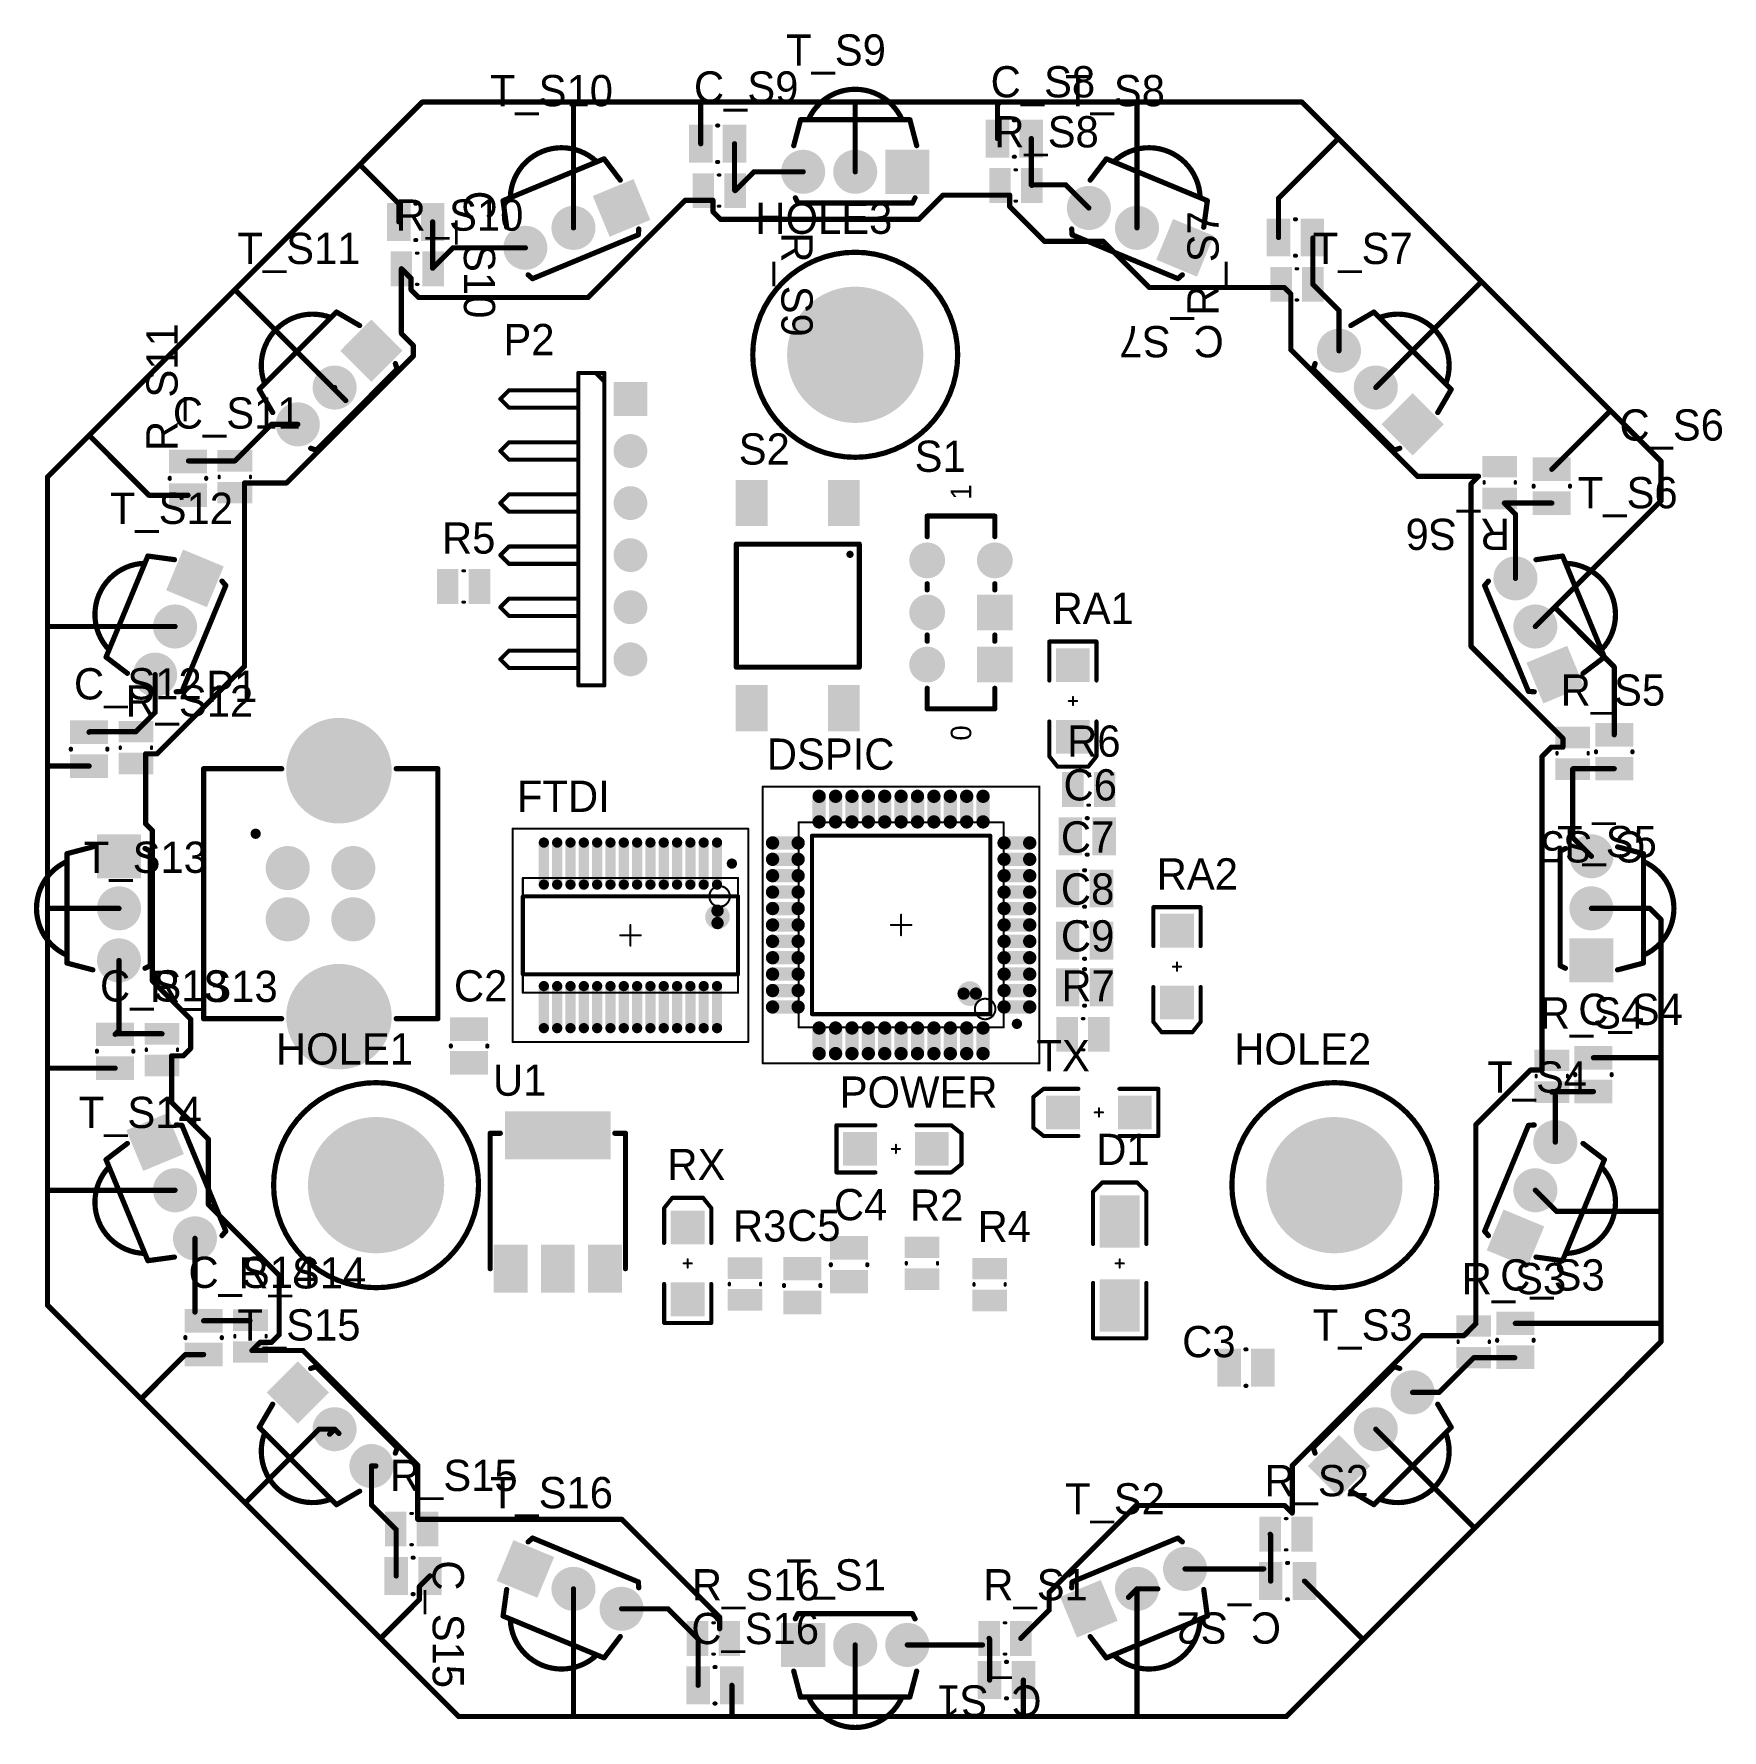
# Model space of a CAD drawing. Extents: x 99.9 to 182.3, y 99.9 to 182.6.
import ezdxf

# ---------------------------------------------------------------- set-up
doc = ezdxf.new("R2010")
doc.units = 0
doc.layers.get('0').update_dxf_attribs({"linetype": 'CONTINUOUS'})
for name, color, linetype in [('BOTTOMLAYER', 5, 'CONTINUOUS'), ('BOTTOMSOLDER', 6, 'CONTINUOUS'), ('MECHANICAL1', 6, 'CONTINUOUS'), ('MECHANICAL13', 56, 'CONTINUOUS'), ('MECHANICAL15', 56, 'CONTINUOUS'), ('MULTILAYER', 9, 'CONTINUOUS'), ('TOPLAYER', 1, 'CONTINUOUS'), ('TOPOVERLAY', 2, 'CONTINUOUS'), ('TOPPASTE', 8, 'CONTINUOUS'), ('TOPSOLDER', 216, 'CONTINUOUS')]:
    doc.layers.add(name, color=color, linetype=linetype)

msp = doc.modelspace()

# ---------------------------------------------------------------- texts
at = {"layer": 'TOPOVERLAY'}
for s, p in [('T_S9', (136.627, 181.102)), ('T_S10', (122.174, 179.121)), ('C_S9', (132.131, 179.299)), ('C_S8', (146.609, 179.553)), ('T_S8', (150.241, 179.121)), ('R_S8', (146.787, 177.114)), ('R_S10', (117.577, 173.05)), ('HOLE3', (135.128, 172.898)), ('T_S11', (109.855, 171.425)), ('T_S7', (162.331, 171.425)), ('P2', (122.834, 166.98)), ('C_S11', (106.705, 163.398)), ('C_S6', (177.292, 162.814)), ('S2', (134.315, 161.646)), ('S1', (142.9, 161.29)), ('T_S6', (175.26, 159.512)), ('T_S12', (103.632, 158.75)), ('R5', (119.837, 157.302)), ('RA1', (149.631, 153.873)), ('C_S12', (101.879, 150.19)), ('P1', (108.331, 150.063)), ('R_S5', (174.422, 149.885)), ('R_S12', (104.394, 149.352)), ('R6', (150.343, 147.396)), ('DSPIC', (135.687, 146.761)), ('C6', (150.165, 145.263)), ('FTDI', (123.495, 144.704)), ('C7', (150.038, 142.723)), ('T_S5', (174.244, 142.494)), ('T_S13', (102.362, 141.732)), ('RA2', (154.711, 140.919)), ('C8', (150.038, 140.183)), ('C9', (150.038, 137.897)), ('C_S13', (103.149, 135.458)), ('R_S13', (105.588, 135.433)), ('C2', (120.421, 135.458)), ('R7', (150.063, 135.458)), ('R_S4', (173.406, 134.137)), ('C_S4', (175.285, 134.315)), ('HOLE1', (111.735, 132.385)), ('TX', (148.844, 132.055)), ('HOLE2', (158.496, 132.385)), ('U1', (122.326, 130.861)), ('T_S4', (170.84, 131.013)), ('POWER', (139.243, 130.277)), ('T_S14', (102.108, 129.286)), ('RX', (130.835, 126.746)), ('D1', (151.765, 127.483)), ('C4', (138.963, 124.79)), ('R2', (142.672, 124.765)), ('R3', (134.036, 123.749)), ('C5', (136.677, 123.774)), ('R4', (145.974, 123.723)), ('C_S14', (107.467, 121.488)), ('R_S14', (109.906, 121.463)), ('R_S3', (169.596, 121.183)), ('C_S3', (171.475, 121.361)), ('T_S15', (109.855, 118.923)), ('T_S3', (162.331, 118.923)), ('C3', (155.956, 118.11)), ('R_S15', (117.297, 111.582)), ('R_S2', (159.969, 111.328)), ('T_S16', (122.174, 110.744)), ('T_S2', (150.241, 110.439)), ('R_S16', (132.029, 106.248)), ('T_S1', (136.627, 106.731)), ('C_S16', (132.004, 104.115))]:
    msp.add_text(s, height=1.524, dxfattribs=at).set_placement(p)
for s, rotation, p in [('C_S10', 270, (120.904, 175.006)), ('R_S7', 90, (157.734, 168.91)), ('R_S9', 270, (136.398, 172.974)), ('C_S7', 180, (157.988, 168.402)), ('R_S11', 90, (106.934, 162.306)), ('R_S6', 180, (171.958, 159.004)), ('C_S5', 180, (178.562, 143.764)), ('C_S15', 270, (119.38, 108.204)), ('R_S1', 360, (146.253, 106.248)), ('C_S2', 180, (160.782, 105.664)), ('C_S1', 180, (149.098, 102.108))]:
    msp.add_text(s, height=1.524, rotation=rotation, dxfattribs=at).set_placement(p)

# ---------------------------------------------------------------- blocks, each defined once
blk = doc.blocks.new('SOT_223_1')
at = {"layer": 'TOPLAYER'}
for points in [[(-0.2, 5.4), (4.8, 5.4), (-0.2, 7.6), (4.8, 7.6)], [(-0.75, -1.1), (0.75, -1.1), (-0.75, 1.1), (0.75, 1.1)], [(1.55, -1.1), (3.05, -1.1), (1.55, 1.1), (3.05, 1.1)], [(3.85, -1.1), (5.35, -1.1), (3.85, 1.1), (5.35, 1.1)]]:
    blk.add_solid(points, dxfattribs=at)
at = {"layer": 'TOPOVERLAY', "const_width": 0.254}
for points in [[(-1, 0), (-1, 6.604)], [(-1, 6.604), (-0.508, 6.604)], [(5.08, 6.604), (5.6, 6.604)], [(5.6, 0), (5.6, 6.604)]]:
    blk.add_lwpolyline(points, dxfattribs=at)
at = {"layer": 'TOPOVERLAY', "const_width": 0.127}
for points in [[(-1.063, 6.604, 1), (-0.936, 6.604, 1)], [(-1.063, 6.604, 1), (-0.936, 6.604, 1)], [(-0.572, 6.604, 1), (-0.445, 6.604, 1)], [(5.016, 6.604, 1), (5.144, 6.604, 1)], [(5.536, 6.604, 1), (5.663, 6.604, 1)], [(5.536, 6.604, 1), (5.663, 6.604, 1)], [(-1.063, 0, 1), (-0.936, 0, 1)], [(5.536, 0, 1), (5.663, 0, 1)]]:
    blk.add_lwpolyline(points, format="xyb", close=True, dxfattribs=at)
at = {"layer": 'TOPPASTE'}
for points in [[(-0.2, 5.4), (4.8, 5.4), (-0.2, 7.6), (4.8, 7.6)], [(-0.75, -1.1), (0.75, -1.1), (-0.75, 1.1), (0.75, 1.1)], [(1.55, -1.1), (3.05, -1.1), (1.55, 1.1), (3.05, 1.1)], [(3.85, -1.1), (5.35, -1.1), (3.85, 1.1), (5.35, 1.1)]]:
    blk.add_solid(points, dxfattribs=at)
at = {"layer": 'TOPSOLDER'}
for points in [[(-0.275, 5.325), (4.875, 5.325), (-0.275, 7.675), (4.875, 7.675)], [(-0.825, -1.175), (0.825, -1.175), (-0.825, 1.175), (0.825, 1.175)], [(1.475, -1.175), (3.125, -1.175), (1.475, 1.175), (3.125, 1.175)], [(3.775, -1.175), (5.425, -1.175), (3.775, 1.175), (5.425, 1.175)]]:
    blk.add_solid(points, dxfattribs=at)
blk = doc.blocks.new('LED1206Y_2')
at = {"layer": 'MECHANICAL1', "const_width": 0.1}
for points in [[(0.2, 0), (-0.2, 0)], [(0, 0.2), (0, -0.2)]]:
    blk.add_lwpolyline(points, dxfattribs=at)
at = {"layer": 'MECHANICAL1', "const_width": 0.05}
for points in [[(-0.225, 0, 1), (-0.175, 0, 1)], [(-0.025, 0.2, 1), (0.025, 0.2, 1)], [(0.175, 0, 1), (0.225, 0, 1)], [(-0.025, -0.2, 1), (0.025, -0.2, 1)]]:
    blk.add_lwpolyline(points, format="xyb", close=True, dxfattribs=at)
at = {"layer": 'TOPLAYER'}
for points in [[(-2.5, -0.75), (-1, -0.75), (-2.5, 0.75), (-1, 0.75)], [(1, -0.75), (2.5, -0.75), (1, 0.75), (2.5, 0.75)]]:
    blk.add_solid(points, dxfattribs=at)
at = {"layer": 'TOPOVERLAY', "const_width": 0.2}
for points in [[(-2.9, 1.15), (-2.9, -1.15)], [(-1, 1.15), (-2.9, 1.15)], [(2.7, 1.15), (1, 1.15)], [(3.2, 0.75), (2.7, 1.15)], [(3.2, 0.75), (3.2, -0.75)], [(3.2, -0.75), (2.7, -1.15)], [(-1, -1.15), (-2.9, -1.15)], [(2.7, -1.15), (1, -1.15)]]:
    blk.add_lwpolyline(points, dxfattribs=at)
at = {"layer": 'TOPOVERLAY', "const_width": 0.1}
for points in [[(-2.95, 1.15, 1), (-2.85, 1.15, 1)], [(-2.95, 1.15, 1), (-2.85, 1.15, 1)], [(-1.05, 1.15, 1), (-0.95, 1.15, 1)], [(0.95, 1.15, 1), (1.05, 1.15, 1)], [(2.65, 1.15, 1), (2.75, 1.15, 1)], [(2.65, 1.15, 1), (2.75, 1.15, 1)], [(3.15, 0.75, 1), (3.25, 0.75, 1)], [(3.15, 0.75, 1), (3.25, 0.75, 1)], [(3.15, -0.75, 1), (3.25, -0.75, 1)], [(3.15, -0.75, 1), (3.25, -0.75, 1)], [(-2.95, -1.15, 1), (-2.85, -1.15, 1)], [(-2.95, -1.15, 1), (-2.85, -1.15, 1)], [(-1.05, -1.15, 1), (-0.95, -1.15, 1)], [(0.95, -1.15, 1), (1.05, -1.15, 1)], [(2.65, -1.15, 1), (2.75, -1.15, 1)], [(2.65, -1.15, 1), (2.75, -1.15, 1)]]:
    blk.add_lwpolyline(points, format="xyb", close=True, dxfattribs=at)
at = {"layer": 'TOPPASTE'}
for points in [[(-2.5, -0.75), (-1, -0.75), (-2.5, 0.75), (-1, 0.75)], [(1, -0.75), (2.5, -0.75), (1, 0.75), (2.5, 0.75)]]:
    blk.add_solid(points, dxfattribs=at)
at = {"layer": 'TOPSOLDER'}
for points in [[(-2.575, -0.825), (-0.925, -0.825), (-2.575, 0.825), (-0.925, 0.825)], [(0.925, -0.825), (2.575, -0.825), (0.925, 0.825), (2.575, 0.825)]]:
    blk.add_solid(points, dxfattribs=at)
blk = doc.blocks.new('TSOP_IR_3')
at = {"layer": 'BOTTOMLAYER', "const_width": 1}
for points in [[(-0.5, -35.924, 1), (0.5, -35.924, 1)], [(2.04, -35.924, 1), (3.04, -35.924, 1)]]:
    blk.add_lwpolyline(points, format="xyb", close=True, dxfattribs=at)
at = {"layer": 'BOTTOMLAYER'}
blk.add_solid([(-3.54, -36.924), (-1.54, -36.924), (-3.54, -34.924), (-1.54, -34.924)], dxfattribs=at)
at = {"layer": 'BOTTOMSOLDER', "const_width": 1.075}
for points in [[(-0.538, -35.924, 1), (0.537, -35.924, 1)], [(2.002, -35.924, 1), (3.077, -35.924, 1)]]:
    blk.add_lwpolyline(points, format="xyb", close=True, dxfattribs=at)
at = {"layer": 'BOTTOMSOLDER'}
blk.add_solid([(-3.615, -36.999), (-1.465, -36.999), (-3.615, -34.849), (-1.465, -34.849)], dxfattribs=at)
at = {"layer": 'MULTILAYER', "const_width": 1}
for points in [[(-0.5, -35.924, 1), (0.5, -35.924, 1)], [(2.04, -35.924, 1), (3.04, -35.924, 1)]]:
    blk.add_lwpolyline(points, format="xyb", close=True, dxfattribs=at)
at = {"layer": 'MULTILAYER'}
blk.add_solid([(-3.54, -36.924), (-1.54, -36.924), (-3.54, -34.924), (-1.54, -34.924)], dxfattribs=at)
at = {"layer": 'TOPLAYER', "const_width": 1}
for points in [[(-0.5, -35.924, 1), (0.5, -35.924, 1)], [(2.04, -35.924, 1), (3.04, -35.924, 1)]]:
    blk.add_lwpolyline(points, format="xyb", close=True, dxfattribs=at)
at = {"layer": 'TOPLAYER'}
blk.add_solid([(-3.54, -36.924), (-1.54, -36.924), (-3.54, -34.924), (-1.54, -34.924)], dxfattribs=at)
at = {"layer": 'TOPOVERLAY', "const_width": 0.254}
for points in [[(-2.921, -34.654), (-2.794, -34.4)], [(-2.794, -34.4), (2.794, -34.4)], [(2.794, -34.4), (2.921, -34.654)], [(-2.667, -38.464), (-3, -37.2)], [(2.667, -38.464), (3, -37.2)], [(-2.667, -38.464), (2.667, -38.464)]]:
    blk.add_lwpolyline(points, dxfattribs=at)
at = {"layer": 'TOPOVERLAY', "const_width": 0.127}
for points in [[(-2.985, -34.654, 1), (-2.858, -34.654, 1)], [(-2.858, -34.4, 1), (-2.731, -34.4, 1)], [(-2.858, -34.4, 1), (-2.731, -34.4, 1)], [(2.73, -34.4, 1), (2.857, -34.4, 1)], [(2.73, -34.4, 1), (2.857, -34.4, 1)], [(2.857, -34.654, 1), (2.984, -34.654, 1)], [(-3.063, -37.2, 1), (-2.936, -37.2, 1)], [(2.936, -37.2, 1), (3.063, -37.2, 1)], [(-2.731, -38.464, 1), (-2.604, -38.464, 1)], [(-2.731, -38.464, 1), (-2.604, -38.464, 1)], [(-2.349, -38.464, 1), (-2.223, -38.464, 1)], [(2.223, -38.464, 1), (2.349, -38.464, 1)], [(2.604, -38.464, 1), (2.73, -38.464, 1)], [(2.604, -38.464, 1), (2.73, -38.464, 1)]]:
    blk.add_lwpolyline(points, format="xyb", close=True, dxfattribs=at)
at = {"layer": 'TOPOVERLAY', "const_width": 0.254}
blk.add_lwpolyline([(2.286, -38.464, -0.649873), (-2.286, -38.464)], format="xyb", dxfattribs=at)
at = {"layer": 'TOPSOLDER', "const_width": 1.075}
for points in [[(-0.538, -35.924, 1), (0.537, -35.924, 1)], [(2.002, -35.924, 1), (3.077, -35.924, 1)]]:
    blk.add_lwpolyline(points, format="xyb", close=True, dxfattribs=at)
at = {"layer": 'TOPSOLDER'}
blk.add_solid([(-3.615, -36.999), (-1.465, -36.999), (-3.615, -34.849), (-1.465, -34.849)], dxfattribs=at)
blk = doc.blocks.new('TSOP_IR_4')
at = {"layer": 'BOTTOMLAYER', "const_width": 1}
for points in [[(-0.5, -35.924, 1), (0.5, -35.924, 1)], [(2.04, -35.924, 1), (3.04, -35.924, 1)]]:
    blk.add_lwpolyline(points, format="xyb", close=True, dxfattribs=at)
at = {"layer": 'BOTTOMLAYER'}
blk.add_solid([(-3.54, -36.924), (-1.54, -36.924), (-3.54, -34.924), (-1.54, -34.924)], dxfattribs=at)
at = {"layer": 'BOTTOMSOLDER', "const_width": 1.075}
for points in [[(-0.537, -35.924, 1), (0.537, -35.924, 1)], [(2.003, -35.924, 1), (3.078, -35.924, 1)]]:
    blk.add_lwpolyline(points, format="xyb", close=True, dxfattribs=at)
at = {"layer": 'BOTTOMSOLDER'}
blk.add_solid([(-3.615, -36.999), (-1.465, -36.999), (-3.615, -34.849), (-1.465, -34.849)], dxfattribs=at)
at = {"layer": 'MULTILAYER', "const_width": 1}
for points in [[(-0.5, -35.924, 1), (0.5, -35.924, 1)], [(2.04, -35.924, 1), (3.04, -35.924, 1)]]:
    blk.add_lwpolyline(points, format="xyb", close=True, dxfattribs=at)
at = {"layer": 'MULTILAYER'}
blk.add_solid([(-3.54, -36.924), (-1.54, -36.924), (-3.54, -34.924), (-1.54, -34.924)], dxfattribs=at)
at = {"layer": 'TOPLAYER', "const_width": 1}
for points in [[(-0.5, -35.924, 1), (0.5, -35.924, 1)], [(2.04, -35.924, 1), (3.04, -35.924, 1)]]:
    blk.add_lwpolyline(points, format="xyb", close=True, dxfattribs=at)
at = {"layer": 'TOPLAYER'}
blk.add_solid([(-3.54, -36.924), (-1.54, -36.924), (-3.54, -34.924), (-1.54, -34.924)], dxfattribs=at)
at = {"layer": 'TOPOVERLAY', "const_width": 0.254}
for points in [[(-2.921, -34.654), (-2.794, -34.4)], [(-2.794, -34.4), (2.794, -34.4)], [(2.921, -34.654), (2.794, -34.4)], [(-2.667, -38.464), (-3, -37.2)], [(2.667, -38.464), (3, -37.2)], [(-2.667, -38.464), (2.667, -38.464)]]:
    blk.add_lwpolyline(points, dxfattribs=at)
at = {"layer": 'TOPOVERLAY', "const_width": 0.127}
for points in [[(-2.985, -34.654, 1), (-2.858, -34.654, 1)], [(-2.858, -34.4, 1), (-2.731, -34.4, 1)], [(-2.858, -34.4, 1), (-2.731, -34.4, 1)], [(2.731, -34.4, 1), (2.858, -34.4, 1)], [(2.731, -34.4, 1), (2.858, -34.4, 1)], [(2.857, -34.654, 1), (2.984, -34.654, 1)], [(-3.063, -37.2, 1), (-2.936, -37.2, 1)], [(2.936, -37.2, 1), (3.063, -37.2, 1)], [(-2.73, -38.464, 1), (-2.603, -38.464, 1)], [(-2.73, -38.464, 1), (-2.603, -38.464, 1)], [(-2.349, -38.464, 1), (-2.223, -38.464, 1)], [(2.223, -38.464, 1), (2.349, -38.464, 1)], [(2.603, -38.464, 1), (2.73, -38.464, 1)], [(2.603, -38.464, 1), (2.73, -38.464, 1)]]:
    blk.add_lwpolyline(points, format="xyb", close=True, dxfattribs=at)
at = {"layer": 'TOPOVERLAY', "const_width": 0.254}
blk.add_lwpolyline([(2.286, -38.464, -0.649873), (-2.286, -38.464)], format="xyb", dxfattribs=at)
at = {"layer": 'TOPSOLDER', "const_width": 1.075}
for points in [[(-0.537, -35.924, 1), (0.537, -35.924, 1)], [(2.003, -35.924, 1), (3.078, -35.924, 1)]]:
    blk.add_lwpolyline(points, format="xyb", close=True, dxfattribs=at)
at = {"layer": 'TOPSOLDER'}
blk.add_solid([(-3.615, -36.999), (-1.465, -36.999), (-3.615, -34.849), (-1.465, -34.849)], dxfattribs=at)
blk = doc.blocks.new('TSOP_IR_5')
at = {"layer": 'BOTTOMLAYER', "const_width": 1}
for points in [[(-0.5, -35.924, 1), (0.5, -35.924, 1)], [(2.04, -35.924, 1), (3.04, -35.924, 1)]]:
    blk.add_lwpolyline(points, format="xyb", close=True, dxfattribs=at)
at = {"layer": 'BOTTOMLAYER'}
blk.add_solid([(-3.54, -36.924), (-1.54, -36.924), (-3.54, -34.924), (-1.54, -34.924)], dxfattribs=at)
at = {"layer": 'BOTTOMSOLDER', "const_width": 1.075}
for points in [[(-0.537, -35.924, 1), (0.538, -35.924, 1)], [(2.003, -35.924, 1), (3.078, -35.924, 1)]]:
    blk.add_lwpolyline(points, format="xyb", close=True, dxfattribs=at)
at = {"layer": 'BOTTOMSOLDER'}
blk.add_solid([(-3.615, -36.999), (-1.465, -36.999), (-3.615, -34.849), (-1.465, -34.849)], dxfattribs=at)
at = {"layer": 'MULTILAYER', "const_width": 1}
for points in [[(-0.5, -35.924, 1), (0.5, -35.924, 1)], [(2.04, -35.924, 1), (3.04, -35.924, 1)]]:
    blk.add_lwpolyline(points, format="xyb", close=True, dxfattribs=at)
at = {"layer": 'MULTILAYER'}
blk.add_solid([(-3.54, -36.924), (-1.54, -36.924), (-3.54, -34.924), (-1.54, -34.924)], dxfattribs=at)
at = {"layer": 'TOPLAYER', "const_width": 1}
for points in [[(-0.5, -35.924, 1), (0.5, -35.924, 1)], [(2.04, -35.924, 1), (3.04, -35.924, 1)]]:
    blk.add_lwpolyline(points, format="xyb", close=True, dxfattribs=at)
at = {"layer": 'TOPLAYER'}
blk.add_solid([(-3.54, -36.924), (-1.54, -36.924), (-3.54, -34.924), (-1.54, -34.924)], dxfattribs=at)
at = {"layer": 'TOPOVERLAY', "const_width": 0.254}
for points in [[(-2.921, -34.654), (-2.794, -34.4)], [(-2.794, -34.4), (2.794, -34.4)], [(2.921, -34.654), (2.794, -34.4)], [(-2.667, -38.464), (-3, -37.2)], [(2.667, -38.464), (3, -37.2)], [(-2.667, -38.464), (2.667, -38.464)]]:
    blk.add_lwpolyline(points, dxfattribs=at)
at = {"layer": 'TOPOVERLAY', "const_width": 0.127}
for points in [[(-2.984, -34.654, 1), (-2.857, -34.654, 1)], [(-2.857, -34.4, 1), (-2.731, -34.4, 1)], [(-2.857, -34.4, 1), (-2.731, -34.4, 1)], [(2.731, -34.4, 1), (2.858, -34.4, 1)], [(2.731, -34.4, 1), (2.858, -34.4, 1)], [(2.858, -34.654, 1), (2.985, -34.654, 1)], [(-3.063, -37.2, 1), (-2.936, -37.2, 1)], [(2.936, -37.2, 1), (3.063, -37.2, 1)], [(-2.731, -38.464, 1), (-2.604, -38.464, 1)], [(-2.731, -38.464, 1), (-2.604, -38.464, 1)], [(-2.349, -38.464, 1), (-2.223, -38.464, 1)], [(2.223, -38.464, 1), (2.349, -38.464, 1)], [(2.604, -38.464, 1), (2.731, -38.464, 1)], [(2.604, -38.464, 1), (2.731, -38.464, 1)]]:
    blk.add_lwpolyline(points, format="xyb", close=True, dxfattribs=at)
at = {"layer": 'TOPOVERLAY', "const_width": 0.254}
blk.add_lwpolyline([(2.286, -38.464, -0.649873), (-2.286, -38.464)], format="xyb", dxfattribs=at)
at = {"layer": 'TOPSOLDER', "const_width": 1.075}
for points in [[(-0.537, -35.924, 1), (0.538, -35.924, 1)], [(2.003, -35.924, 1), (3.078, -35.924, 1)]]:
    blk.add_lwpolyline(points, format="xyb", close=True, dxfattribs=at)
at = {"layer": 'TOPSOLDER'}
blk.add_solid([(-3.615, -36.999), (-1.465, -36.999), (-3.615, -34.849), (-1.465, -34.849)], dxfattribs=at)
blk = doc.blocks.new('TSOP_IR_6')
at = {"layer": 'BOTTOMLAYER', "const_width": 1}
for points in [[(-0.5, -35.924, 1), (0.5, -35.924, 1)], [(2.04, -35.924, 1), (3.04, -35.924, 1)]]:
    blk.add_lwpolyline(points, format="xyb", close=True, dxfattribs=at)
at = {"layer": 'BOTTOMLAYER'}
blk.add_solid([(-3.54, -36.924), (-1.54, -36.924), (-3.54, -34.924), (-1.54, -34.924)], dxfattribs=at)
at = {"layer": 'BOTTOMSOLDER', "const_width": 1.075}
for points in [[(-0.538, -35.924, 1), (0.537, -35.924, 1)], [(2.002, -35.924, 1), (3.077, -35.924, 1)]]:
    blk.add_lwpolyline(points, format="xyb", close=True, dxfattribs=at)
at = {"layer": 'BOTTOMSOLDER'}
blk.add_solid([(-3.615, -36.999), (-1.465, -36.999), (-3.615, -34.849), (-1.465, -34.849)], dxfattribs=at)
at = {"layer": 'MULTILAYER', "const_width": 1}
for points in [[(-0.5, -35.924, 1), (0.5, -35.924, 1)], [(2.04, -35.924, 1), (3.04, -35.924, 1)]]:
    blk.add_lwpolyline(points, format="xyb", close=True, dxfattribs=at)
at = {"layer": 'MULTILAYER'}
blk.add_solid([(-3.54, -36.924), (-1.54, -36.924), (-3.54, -34.924), (-1.54, -34.924)], dxfattribs=at)
at = {"layer": 'TOPLAYER', "const_width": 1}
for points in [[(-0.5, -35.924, 1), (0.5, -35.924, 1)], [(2.04, -35.924, 1), (3.04, -35.924, 1)]]:
    blk.add_lwpolyline(points, format="xyb", close=True, dxfattribs=at)
at = {"layer": 'TOPLAYER'}
blk.add_solid([(-3.54, -36.924), (-1.54, -36.924), (-3.54, -34.924), (-1.54, -34.924)], dxfattribs=at)
at = {"layer": 'TOPOVERLAY', "const_width": 0.254}
for points in [[(-2.921, -34.654), (-2.794, -34.4)], [(2.794, -34.4), (-2.794, -34.4)], [(2.921, -34.654), (2.794, -34.4)], [(-2.667, -38.464), (-3, -37.2)], [(2.667, -38.464), (3, -37.2)], [(2.667, -38.464), (-2.667, -38.464)]]:
    blk.add_lwpolyline(points, dxfattribs=at)
at = {"layer": 'TOPOVERLAY', "const_width": 0.127}
for points in [[(-2.985, -34.654, 1), (-2.858, -34.654, 1)], [(-2.858, -34.4, 1), (-2.731, -34.4, 1)], [(-2.858, -34.4, 1), (-2.731, -34.4, 1)], [(2.73, -34.4, 1), (2.857, -34.4, 1)], [(2.73, -34.4, 1), (2.857, -34.4, 1)], [(2.857, -34.654, 1), (2.984, -34.654, 1)], [(-3.063, -37.2, 1), (-2.936, -37.2, 1)], [(2.936, -37.2, 1), (3.063, -37.2, 1)], [(-2.731, -38.464, 1), (-2.604, -38.464, 1)], [(-2.731, -38.464, 1), (-2.604, -38.464, 1)], [(-2.349, -38.464, 1), (-2.223, -38.464, 1)], [(2.223, -38.464, 1), (2.349, -38.464, 1)], [(2.603, -38.464, 1), (2.73, -38.464, 1)], [(2.603, -38.464, 1), (2.73, -38.464, 1)]]:
    blk.add_lwpolyline(points, format="xyb", close=True, dxfattribs=at)
at = {"layer": 'TOPOVERLAY', "const_width": 0.254}
blk.add_lwpolyline([(2.286, -38.464, -0.649873), (-2.286, -38.464)], format="xyb", dxfattribs=at)
at = {"layer": 'TOPSOLDER', "const_width": 1.075}
for points in [[(-0.538, -35.924, 1), (0.537, -35.924, 1)], [(2.002, -35.924, 1), (3.077, -35.924, 1)]]:
    blk.add_lwpolyline(points, format="xyb", close=True, dxfattribs=at)
at = {"layer": 'TOPSOLDER'}
blk.add_solid([(-3.615, -36.999), (-1.465, -36.999), (-3.615, -34.849), (-1.465, -34.849)], dxfattribs=at)
blk = doc.blocks.new('TSOP_IR_7')
at = {"layer": 'BOTTOMLAYER', "const_width": 1}
for points in [[(-0.5, -35.924, 1), (0.5, -35.924, 1)], [(2.04, -35.924, 1), (3.04, -35.924, 1)]]:
    blk.add_lwpolyline(points, format="xyb", close=True, dxfattribs=at)
at = {"layer": 'BOTTOMLAYER'}
blk.add_solid([(-3.54, -36.924), (-1.54, -36.924), (-3.54, -34.924), (-1.54, -34.924)], dxfattribs=at)
at = {"layer": 'BOTTOMSOLDER', "const_width": 1.075}
for points in [[(-0.538, -35.924, 1), (0.537, -35.924, 1)], [(2.002, -35.924, 1), (3.077, -35.924, 1)]]:
    blk.add_lwpolyline(points, format="xyb", close=True, dxfattribs=at)
at = {"layer": 'BOTTOMSOLDER'}
blk.add_solid([(-3.615, -36.999), (-1.465, -36.999), (-3.615, -34.849), (-1.465, -34.849)], dxfattribs=at)
at = {"layer": 'MULTILAYER', "const_width": 1}
for points in [[(-0.5, -35.924, 1), (0.5, -35.924, 1)], [(2.04, -35.924, 1), (3.04, -35.924, 1)]]:
    blk.add_lwpolyline(points, format="xyb", close=True, dxfattribs=at)
at = {"layer": 'MULTILAYER'}
blk.add_solid([(-3.54, -36.924), (-1.54, -36.924), (-3.54, -34.924), (-1.54, -34.924)], dxfattribs=at)
at = {"layer": 'TOPLAYER', "const_width": 1}
for points in [[(-0.5, -35.924, 1), (0.5, -35.924, 1)], [(2.04, -35.924, 1), (3.04, -35.924, 1)]]:
    blk.add_lwpolyline(points, format="xyb", close=True, dxfattribs=at)
at = {"layer": 'TOPLAYER'}
blk.add_solid([(-3.54, -36.924), (-1.54, -36.924), (-3.54, -34.924), (-1.54, -34.924)], dxfattribs=at)
at = {"layer": 'TOPOVERLAY', "const_width": 0.254}
for points in [[(-2.921, -34.654), (-2.794, -34.4)], [(2.794, -34.4), (-2.794, -34.4)], [(2.921, -34.654), (2.794, -34.4)], [(-2.667, -38.464), (-3, -37.2)], [(2.667, -38.464), (3, -37.2)], [(2.667, -38.464), (-2.667, -38.464)]]:
    blk.add_lwpolyline(points, dxfattribs=at)
at = {"layer": 'TOPOVERLAY', "const_width": 0.127}
for points in [[(-2.985, -34.654, 1), (-2.858, -34.654, 1)], [(-2.858, -34.4, 1), (-2.731, -34.4, 1)], [(-2.858, -34.4, 1), (-2.731, -34.4, 1)], [(2.73, -34.4, 1), (2.857, -34.4, 1)], [(2.73, -34.4, 1), (2.857, -34.4, 1)], [(2.857, -34.654, 1), (2.984, -34.654, 1)], [(-3.063, -37.2, 1), (-2.936, -37.2, 1)], [(2.936, -37.2, 1), (3.063, -37.2, 1)], [(-2.731, -38.464, 1), (-2.604, -38.464, 1)], [(-2.731, -38.464, 1), (-2.604, -38.464, 1)], [(-2.349, -38.464, 1), (-2.223, -38.464, 1)], [(2.223, -38.464, 1), (2.349, -38.464, 1)], [(2.604, -38.464, 1), (2.73, -38.464, 1)], [(2.604, -38.464, 1), (2.73, -38.464, 1)]]:
    blk.add_lwpolyline(points, format="xyb", close=True, dxfattribs=at)
at = {"layer": 'TOPOVERLAY', "const_width": 0.254}
blk.add_lwpolyline([(2.286, -38.464, -0.649873), (-2.286, -38.464)], format="xyb", dxfattribs=at)
at = {"layer": 'TOPSOLDER', "const_width": 1.075}
for points in [[(-0.538, -35.924, 1), (0.537, -35.924, 1)], [(2.002, -35.924, 1), (3.077, -35.924, 1)]]:
    blk.add_lwpolyline(points, format="xyb", close=True, dxfattribs=at)
at = {"layer": 'TOPSOLDER'}
blk.add_solid([(-3.615, -36.999), (-1.465, -36.999), (-3.615, -34.849), (-1.465, -34.849)], dxfattribs=at)
blk = doc.blocks.new('TSOP_IR_8')
at = {"layer": 'BOTTOMLAYER', "const_width": 1}
for points in [[(-0.5, -35.924, 1), (0.5, -35.924, 1)], [(2.04, -35.924, 1), (3.04, -35.924, 1)]]:
    blk.add_lwpolyline(points, format="xyb", close=True, dxfattribs=at)
at = {"layer": 'BOTTOMLAYER'}
blk.add_solid([(-3.54, -36.924), (-1.54, -36.924), (-3.54, -34.924), (-1.54, -34.924)], dxfattribs=at)
at = {"layer": 'BOTTOMSOLDER', "const_width": 1.075}
for points in [[(-0.537, -35.924, 1), (0.537, -35.924, 1)], [(2.003, -35.924, 1), (3.078, -35.924, 1)]]:
    blk.add_lwpolyline(points, format="xyb", close=True, dxfattribs=at)
at = {"layer": 'BOTTOMSOLDER'}
blk.add_solid([(-3.615, -36.999), (-1.465, -36.999), (-3.615, -34.849), (-1.465, -34.849)], dxfattribs=at)
at = {"layer": 'MULTILAYER', "const_width": 1}
for points in [[(-0.5, -35.924, 1), (0.5, -35.924, 1)], [(2.04, -35.924, 1), (3.04, -35.924, 1)]]:
    blk.add_lwpolyline(points, format="xyb", close=True, dxfattribs=at)
at = {"layer": 'MULTILAYER'}
blk.add_solid([(-3.54, -36.924), (-1.54, -36.924), (-3.54, -34.924), (-1.54, -34.924)], dxfattribs=at)
at = {"layer": 'TOPLAYER', "const_width": 1}
for points in [[(-0.5, -35.924, 1), (0.5, -35.924, 1)], [(2.04, -35.924, 1), (3.04, -35.924, 1)]]:
    blk.add_lwpolyline(points, format="xyb", close=True, dxfattribs=at)
at = {"layer": 'TOPLAYER'}
blk.add_solid([(-3.54, -36.924), (-1.54, -36.924), (-3.54, -34.924), (-1.54, -34.924)], dxfattribs=at)
at = {"layer": 'TOPOVERLAY', "const_width": 0.254}
for points in [[(-2.921, -34.654), (-2.794, -34.4)], [(2.794, -34.4), (-2.794, -34.4)], [(2.921, -34.654), (2.794, -34.4)], [(-2.667, -38.464), (-3, -37.2)], [(2.667, -38.464), (3, -37.2)], [(2.667, -38.464), (-2.667, -38.464)]]:
    blk.add_lwpolyline(points, dxfattribs=at)
at = {"layer": 'TOPOVERLAY', "const_width": 0.127}
for points in [[(-2.985, -34.654, 1), (-2.858, -34.654, 1)], [(-2.858, -34.4, 1), (-2.731, -34.4, 1)], [(-2.858, -34.4, 1), (-2.731, -34.4, 1)], [(2.731, -34.4, 1), (2.858, -34.4, 1)], [(2.731, -34.4, 1), (2.858, -34.4, 1)], [(2.858, -34.654, 1), (2.985, -34.654, 1)], [(-3.063, -37.2, 1), (-2.936, -37.2, 1)], [(2.936, -37.2, 1), (3.063, -37.2, 1)], [(-2.73, -38.464, 1), (-2.603, -38.464, 1)], [(-2.73, -38.464, 1), (-2.603, -38.464, 1)], [(-2.349, -38.464, 1), (-2.223, -38.464, 1)], [(2.223, -38.464, 1), (2.349, -38.464, 1)], [(2.603, -38.464, 1), (2.73, -38.464, 1)], [(2.603, -38.464, 1), (2.73, -38.464, 1)]]:
    blk.add_lwpolyline(points, format="xyb", close=True, dxfattribs=at)
at = {"layer": 'TOPOVERLAY', "const_width": 0.254}
blk.add_lwpolyline([(2.286, -38.464, -0.649873), (-2.286, -38.464)], format="xyb", dxfattribs=at)
at = {"layer": 'TOPSOLDER', "const_width": 1.075}
for points in [[(-0.537, -35.924, 1), (0.537, -35.924, 1)], [(2.003, -35.924, 1), (3.078, -35.924, 1)]]:
    blk.add_lwpolyline(points, format="xyb", close=True, dxfattribs=at)
at = {"layer": 'TOPSOLDER'}
blk.add_solid([(-3.615, -36.999), (-1.465, -36.999), (-3.615, -34.849), (-1.465, -34.849)], dxfattribs=at)
blk = doc.blocks.new('TSOP_IR_9')
at = {"layer": 'BOTTOMLAYER', "const_width": 1}
for points in [[(-0.5, -35.924, 1), (0.5, -35.924, 1)], [(2.04, -35.924, 1), (3.04, -35.924, 1)]]:
    blk.add_lwpolyline(points, format="xyb", close=True, dxfattribs=at)
at = {"layer": 'BOTTOMLAYER'}
blk.add_solid([(-3.54, -36.924), (-1.54, -36.924), (-3.54, -34.924), (-1.54, -34.924)], dxfattribs=at)
at = {"layer": 'BOTTOMSOLDER', "const_width": 1.075}
for points in [[(-0.537, -35.924, 1), (0.538, -35.924, 1)], [(2.003, -35.924, 1), (3.078, -35.924, 1)]]:
    blk.add_lwpolyline(points, format="xyb", close=True, dxfattribs=at)
at = {"layer": 'BOTTOMSOLDER'}
blk.add_solid([(-3.615, -36.999), (-1.465, -36.999), (-3.615, -34.849), (-1.465, -34.849)], dxfattribs=at)
at = {"layer": 'MULTILAYER', "const_width": 1}
for points in [[(-0.5, -35.924, 1), (0.5, -35.924, 1)], [(2.04, -35.924, 1), (3.04, -35.924, 1)]]:
    blk.add_lwpolyline(points, format="xyb", close=True, dxfattribs=at)
at = {"layer": 'MULTILAYER'}
blk.add_solid([(-3.54, -36.924), (-1.54, -36.924), (-3.54, -34.924), (-1.54, -34.924)], dxfattribs=at)
at = {"layer": 'TOPLAYER', "const_width": 1}
for points in [[(-0.5, -35.924, 1), (0.5, -35.924, 1)], [(2.04, -35.924, 1), (3.04, -35.924, 1)]]:
    blk.add_lwpolyline(points, format="xyb", close=True, dxfattribs=at)
at = {"layer": 'TOPLAYER'}
blk.add_solid([(-3.54, -36.924), (-1.54, -36.924), (-3.54, -34.924), (-1.54, -34.924)], dxfattribs=at)
at = {"layer": 'TOPOVERLAY', "const_width": 0.254}
for points in [[(-2.794, -34.4), (-2.921, -34.654)], [(2.794, -34.4), (-2.794, -34.4)], [(2.921, -34.654), (2.794, -34.4)], [(-2.667, -38.464), (-3, -37.2)], [(2.667, -38.464), (3, -37.2)], [(2.667, -38.464), (-2.667, -38.464)]]:
    blk.add_lwpolyline(points, dxfattribs=at)
at = {"layer": 'TOPOVERLAY', "const_width": 0.127}
for points in [[(-2.984, -34.654, 1), (-2.857, -34.654, 1)], [(-2.857, -34.4, 1), (-2.731, -34.4, 1)], [(-2.857, -34.4, 1), (-2.731, -34.4, 1)], [(2.731, -34.4, 1), (2.858, -34.4, 1)], [(2.731, -34.4, 1), (2.858, -34.4, 1)], [(2.858, -34.654, 1), (2.985, -34.654, 1)], [(-3.063, -37.2, 1), (-2.936, -37.2, 1)], [(2.936, -37.2, 1), (3.063, -37.2, 1)], [(-2.731, -38.464, 1), (-2.604, -38.464, 1)], [(-2.731, -38.464, 1), (-2.604, -38.464, 1)], [(-2.349, -38.464, 1), (-2.223, -38.464, 1)], [(2.223, -38.464, 1), (2.349, -38.464, 1)], [(2.604, -38.464, 1), (2.731, -38.464, 1)], [(2.604, -38.464, 1), (2.731, -38.464, 1)]]:
    blk.add_lwpolyline(points, format="xyb", close=True, dxfattribs=at)
at = {"layer": 'TOPOVERLAY', "const_width": 0.254}
blk.add_lwpolyline([(2.286, -38.464, -0.649873), (-2.286, -38.464)], format="xyb", dxfattribs=at)
at = {"layer": 'TOPSOLDER', "const_width": 1.075}
for points in [[(-0.537, -35.924, 1), (0.538, -35.924, 1)], [(2.003, -35.924, 1), (3.078, -35.924, 1)]]:
    blk.add_lwpolyline(points, format="xyb", close=True, dxfattribs=at)
at = {"layer": 'TOPSOLDER'}
blk.add_solid([(-3.615, -36.999), (-1.465, -36.999), (-3.615, -34.849), (-1.465, -34.849)], dxfattribs=at)
blk = doc.blocks.new('TSOP_IR_10')
at = {"layer": 'BOTTOMLAYER', "const_width": 1}
for points in [[(-0.5, -35.924, 1), (0.5, -35.924, 1)], [(2.04, -35.924, 1), (3.04, -35.924, 1)]]:
    blk.add_lwpolyline(points, format="xyb", close=True, dxfattribs=at)
at = {"layer": 'BOTTOMLAYER'}
blk.add_solid([(-3.54, -36.924), (-1.54, -36.924), (-3.54, -34.924), (-1.54, -34.924)], dxfattribs=at)
at = {"layer": 'BOTTOMSOLDER', "const_width": 1.075}
for points in [[(-0.538, -35.924, 1), (0.537, -35.924, 1)], [(2.002, -35.924, 1), (3.077, -35.924, 1)]]:
    blk.add_lwpolyline(points, format="xyb", close=True, dxfattribs=at)
at = {"layer": 'BOTTOMSOLDER'}
blk.add_solid([(-3.615, -36.999), (-1.465, -36.999), (-3.615, -34.849), (-1.465, -34.849)], dxfattribs=at)
at = {"layer": 'MULTILAYER', "const_width": 1}
for points in [[(-0.5, -35.924, 1), (0.5, -35.924, 1)], [(2.04, -35.924, 1), (3.04, -35.924, 1)]]:
    blk.add_lwpolyline(points, format="xyb", close=True, dxfattribs=at)
at = {"layer": 'MULTILAYER'}
blk.add_solid([(-3.54, -36.924), (-1.54, -36.924), (-3.54, -34.924), (-1.54, -34.924)], dxfattribs=at)
at = {"layer": 'TOPLAYER', "const_width": 1}
for points in [[(-0.5, -35.924, 1), (0.5, -35.924, 1)], [(2.04, -35.924, 1), (3.04, -35.924, 1)]]:
    blk.add_lwpolyline(points, format="xyb", close=True, dxfattribs=at)
at = {"layer": 'TOPLAYER'}
blk.add_solid([(-3.54, -36.924), (-1.54, -36.924), (-3.54, -34.924), (-1.54, -34.924)], dxfattribs=at)
at = {"layer": 'TOPOVERLAY', "const_width": 0.254}
for points in [[(-2.794, -34.4), (-2.921, -34.654)], [(2.794, -34.4), (-2.794, -34.4)], [(2.921, -34.654), (2.794, -34.4)], [(-2.667, -38.464), (-3, -37.2)], [(3, -37.2), (2.667, -38.464)], [(2.667, -38.464), (-2.667, -38.464)]]:
    blk.add_lwpolyline(points, dxfattribs=at)
at = {"layer": 'TOPOVERLAY', "const_width": 0.127}
for points in [[(-2.985, -34.654, 1), (-2.858, -34.654, 1)], [(-2.858, -34.4, 1), (-2.731, -34.4, 1)], [(-2.858, -34.4, 1), (-2.731, -34.4, 1)], [(2.73, -34.4, 1), (2.857, -34.4, 1)], [(2.73, -34.4, 1), (2.857, -34.4, 1)], [(2.857, -34.654, 1), (2.984, -34.654, 1)], [(-3.063, -37.2, 1), (-2.936, -37.2, 1)], [(2.936, -37.2, 1), (3.063, -37.2, 1)], [(-2.731, -38.464, 1), (-2.604, -38.464, 1)], [(-2.731, -38.464, 1), (-2.604, -38.464, 1)], [(-2.349, -38.464, 1), (-2.223, -38.464, 1)], [(2.223, -38.464, 1), (2.349, -38.464, 1)], [(2.603, -38.464, 1), (2.73, -38.464, 1)], [(2.603, -38.464, 1), (2.73, -38.464, 1)]]:
    blk.add_lwpolyline(points, format="xyb", close=True, dxfattribs=at)
at = {"layer": 'TOPOVERLAY', "const_width": 0.254}
blk.add_lwpolyline([(2.286, -38.464, -0.649873), (-2.286, -38.464)], format="xyb", dxfattribs=at)
at = {"layer": 'TOPSOLDER', "const_width": 1.075}
for points in [[(-0.538, -35.924, 1), (0.537, -35.924, 1)], [(2.002, -35.924, 1), (3.077, -35.924, 1)]]:
    blk.add_lwpolyline(points, format="xyb", close=True, dxfattribs=at)
at = {"layer": 'TOPSOLDER'}
blk.add_solid([(-3.615, -36.999), (-1.465, -36.999), (-3.615, -34.849), (-1.465, -34.849)], dxfattribs=at)
blk = doc.blocks.new('TSOP_IR_11')
at = {"layer": 'BOTTOMLAYER', "const_width": 1}
for points in [[(-0.5, -35.924, 1), (0.5, -35.924, 1)], [(2.04, -35.924, 1), (3.04, -35.924, 1)]]:
    blk.add_lwpolyline(points, format="xyb", close=True, dxfattribs=at)
at = {"layer": 'BOTTOMLAYER'}
blk.add_solid([(-3.54, -36.924), (-1.54, -36.924), (-3.54, -34.924), (-1.54, -34.924)], dxfattribs=at)
at = {"layer": 'BOTTOMSOLDER', "const_width": 1.075}
for points in [[(-0.538, -35.924, 1), (0.537, -35.924, 1)], [(2.002, -35.924, 1), (3.077, -35.924, 1)]]:
    blk.add_lwpolyline(points, format="xyb", close=True, dxfattribs=at)
at = {"layer": 'BOTTOMSOLDER'}
blk.add_solid([(-3.615, -36.999), (-1.465, -36.999), (-3.615, -34.849), (-1.465, -34.849)], dxfattribs=at)
at = {"layer": 'MULTILAYER', "const_width": 1}
for points in [[(-0.5, -35.924, 1), (0.5, -35.924, 1)], [(2.04, -35.924, 1), (3.04, -35.924, 1)]]:
    blk.add_lwpolyline(points, format="xyb", close=True, dxfattribs=at)
at = {"layer": 'MULTILAYER'}
blk.add_solid([(-3.54, -36.924), (-1.54, -36.924), (-3.54, -34.924), (-1.54, -34.924)], dxfattribs=at)
at = {"layer": 'TOPLAYER', "const_width": 1}
for points in [[(-0.5, -35.924, 1), (0.5, -35.924, 1)], [(2.04, -35.924, 1), (3.04, -35.924, 1)]]:
    blk.add_lwpolyline(points, format="xyb", close=True, dxfattribs=at)
at = {"layer": 'TOPLAYER'}
blk.add_solid([(-3.54, -36.924), (-1.54, -36.924), (-3.54, -34.924), (-1.54, -34.924)], dxfattribs=at)
at = {"layer": 'TOPOVERLAY', "const_width": 0.254}
for points in [[(-2.794, -34.4), (-2.921, -34.654)], [(2.794, -34.4), (-2.794, -34.4)], [(2.921, -34.654), (2.794, -34.4)], [(-3, -37.2), (-2.667, -38.464)], [(3, -37.2), (2.667, -38.464)], [(2.667, -38.464), (-2.667, -38.464)]]:
    blk.add_lwpolyline(points, dxfattribs=at)
at = {"layer": 'TOPOVERLAY', "const_width": 0.127}
for points in [[(-2.985, -34.654, 1), (-2.858, -34.654, 1)], [(-2.858, -34.4, 1), (-2.731, -34.4, 1)], [(-2.858, -34.4, 1), (-2.731, -34.4, 1)], [(2.73, -34.4, 1), (2.857, -34.4, 1)], [(2.73, -34.4, 1), (2.857, -34.4, 1)], [(2.857, -34.654, 1), (2.984, -34.654, 1)], [(-3.063, -37.2, 1), (-2.936, -37.2, 1)], [(2.936, -37.2, 1), (3.063, -37.2, 1)], [(-2.731, -38.464, 1), (-2.604, -38.464, 1)], [(-2.731, -38.464, 1), (-2.604, -38.464, 1)], [(-2.349, -38.464, 1), (-2.223, -38.464, 1)], [(2.223, -38.464, 1), (2.349, -38.464, 1)], [(2.604, -38.464, 1), (2.73, -38.464, 1)], [(2.604, -38.464, 1), (2.73, -38.464, 1)]]:
    blk.add_lwpolyline(points, format="xyb", close=True, dxfattribs=at)
at = {"layer": 'TOPOVERLAY', "const_width": 0.254}
blk.add_lwpolyline([(2.286, -38.464, -0.649873), (-2.286, -38.464)], format="xyb", dxfattribs=at)
at = {"layer": 'TOPSOLDER', "const_width": 1.075}
for points in [[(-0.538, -35.924, 1), (0.537, -35.924, 1)], [(2.002, -35.924, 1), (3.077, -35.924, 1)]]:
    blk.add_lwpolyline(points, format="xyb", close=True, dxfattribs=at)
at = {"layer": 'TOPSOLDER'}
blk.add_solid([(-3.615, -36.999), (-1.465, -36.999), (-3.615, -34.849), (-1.465, -34.849)], dxfattribs=at)
blk = doc.blocks.new('TSOP_IR_12')
at = {"layer": 'BOTTOMLAYER', "const_width": 1}
for points in [[(-0.5, -35.924, 1), (0.5, -35.924, 1)], [(2.04, -35.924, 1), (3.04, -35.924, 1)]]:
    blk.add_lwpolyline(points, format="xyb", close=True, dxfattribs=at)
at = {"layer": 'BOTTOMLAYER'}
blk.add_solid([(-3.54, -36.924), (-1.54, -36.924), (-3.54, -34.924), (-1.54, -34.924)], dxfattribs=at)
at = {"layer": 'BOTTOMSOLDER', "const_width": 1.075}
for points in [[(-0.537, -35.924, 1), (0.537, -35.924, 1)], [(2.003, -35.924, 1), (3.078, -35.924, 1)]]:
    blk.add_lwpolyline(points, format="xyb", close=True, dxfattribs=at)
at = {"layer": 'BOTTOMSOLDER'}
blk.add_solid([(-3.615, -36.999), (-1.465, -36.999), (-3.615, -34.849), (-1.465, -34.849)], dxfattribs=at)
at = {"layer": 'MULTILAYER', "const_width": 1}
for points in [[(-0.5, -35.924, 1), (0.5, -35.924, 1)], [(2.04, -35.924, 1), (3.04, -35.924, 1)]]:
    blk.add_lwpolyline(points, format="xyb", close=True, dxfattribs=at)
at = {"layer": 'MULTILAYER'}
blk.add_solid([(-3.54, -36.924), (-1.54, -36.924), (-3.54, -34.924), (-1.54, -34.924)], dxfattribs=at)
at = {"layer": 'TOPLAYER', "const_width": 1}
for points in [[(-0.5, -35.924, 1), (0.5, -35.924, 1)], [(2.04, -35.924, 1), (3.04, -35.924, 1)]]:
    blk.add_lwpolyline(points, format="xyb", close=True, dxfattribs=at)
at = {"layer": 'TOPLAYER'}
blk.add_solid([(-3.54, -36.924), (-1.54, -36.924), (-3.54, -34.924), (-1.54, -34.924)], dxfattribs=at)
at = {"layer": 'TOPOVERLAY', "const_width": 0.254}
for points in [[(-2.794, -34.4), (-2.921, -34.654)], [(2.794, -34.4), (-2.794, -34.4)], [(2.794, -34.4), (2.921, -34.654)], [(-3, -37.2), (-2.667, -38.464)], [(3, -37.2), (2.667, -38.464)], [(2.667, -38.464), (-2.667, -38.464)]]:
    blk.add_lwpolyline(points, dxfattribs=at)
at = {"layer": 'TOPOVERLAY', "const_width": 0.127}
for points in [[(-2.985, -34.654, 1), (-2.858, -34.654, 1)], [(-2.858, -34.4, 1), (-2.731, -34.4, 1)], [(-2.858, -34.4, 1), (-2.731, -34.4, 1)], [(2.731, -34.4, 1), (2.858, -34.4, 1)], [(2.731, -34.4, 1), (2.858, -34.4, 1)], [(2.858, -34.654, 1), (2.985, -34.654, 1)], [(-3.063, -37.2, 1), (-2.936, -37.2, 1)], [(2.936, -37.2, 1), (3.063, -37.2, 1)], [(-2.73, -38.464, 1), (-2.603, -38.464, 1)], [(-2.73, -38.464, 1), (-2.603, -38.464, 1)], [(-2.349, -38.464, 1), (-2.223, -38.464, 1)], [(2.223, -38.464, 1), (2.349, -38.464, 1)], [(2.603, -38.464, 1), (2.73, -38.464, 1)], [(2.603, -38.464, 1), (2.73, -38.464, 1)]]:
    blk.add_lwpolyline(points, format="xyb", close=True, dxfattribs=at)
at = {"layer": 'TOPOVERLAY', "const_width": 0.254}
blk.add_lwpolyline([(2.286, -38.464, -0.649873), (-2.286, -38.464)], format="xyb", dxfattribs=at)
at = {"layer": 'TOPSOLDER', "const_width": 1.075}
for points in [[(-0.537, -35.924, 1), (0.537, -35.924, 1)], [(2.003, -35.924, 1), (3.078, -35.924, 1)]]:
    blk.add_lwpolyline(points, format="xyb", close=True, dxfattribs=at)
at = {"layer": 'TOPSOLDER'}
blk.add_solid([(-3.615, -36.999), (-1.465, -36.999), (-3.615, -34.849), (-1.465, -34.849)], dxfattribs=at)
blk = doc.blocks.new('TSOP_IR_13')
at = {"layer": 'BOTTOMLAYER', "const_width": 1}
for points in [[(-0.5, -35.924, 1), (0.5, -35.924, 1)], [(2.04, -35.924, 1), (3.04, -35.924, 1)]]:
    blk.add_lwpolyline(points, format="xyb", close=True, dxfattribs=at)
at = {"layer": 'BOTTOMLAYER'}
blk.add_solid([(-3.54, -36.924), (-1.54, -36.924), (-3.54, -34.924), (-1.54, -34.924)], dxfattribs=at)
at = {"layer": 'BOTTOMSOLDER', "const_width": 1.075}
for points in [[(-0.537, -35.924, 1), (0.538, -35.924, 1)], [(2.003, -35.924, 1), (3.078, -35.924, 1)]]:
    blk.add_lwpolyline(points, format="xyb", close=True, dxfattribs=at)
at = {"layer": 'BOTTOMSOLDER'}
blk.add_solid([(-3.615, -36.999), (-1.465, -36.999), (-3.615, -34.849), (-1.465, -34.849)], dxfattribs=at)
at = {"layer": 'MULTILAYER', "const_width": 1}
for points in [[(-0.5, -35.924, 1), (0.5, -35.924, 1)], [(2.04, -35.924, 1), (3.04, -35.924, 1)]]:
    blk.add_lwpolyline(points, format="xyb", close=True, dxfattribs=at)
at = {"layer": 'MULTILAYER'}
blk.add_solid([(-3.54, -36.924), (-1.54, -36.924), (-3.54, -34.924), (-1.54, -34.924)], dxfattribs=at)
at = {"layer": 'TOPLAYER', "const_width": 1}
for points in [[(-0.5, -35.924, 1), (0.5, -35.924, 1)], [(2.04, -35.924, 1), (3.04, -35.924, 1)]]:
    blk.add_lwpolyline(points, format="xyb", close=True, dxfattribs=at)
at = {"layer": 'TOPLAYER'}
blk.add_solid([(-3.54, -36.924), (-1.54, -36.924), (-3.54, -34.924), (-1.54, -34.924)], dxfattribs=at)
at = {"layer": 'TOPOVERLAY', "const_width": 0.254}
for points in [[(-2.794, -34.4), (-2.921, -34.654)], [(2.794, -34.4), (-2.794, -34.4)], [(2.794, -34.4), (2.921, -34.654)], [(-3, -37.2), (-2.667, -38.464)], [(3, -37.2), (2.667, -38.464)], [(2.667, -38.464), (-2.667, -38.464)]]:
    blk.add_lwpolyline(points, dxfattribs=at)
at = {"layer": 'TOPOVERLAY', "const_width": 0.127}
for points in [[(-2.984, -34.654, 1), (-2.857, -34.654, 1)], [(-2.857, -34.4, 1), (-2.731, -34.4, 1)], [(-2.857, -34.4, 1), (-2.731, -34.4, 1)], [(2.731, -34.4, 1), (2.858, -34.4, 1)], [(2.731, -34.4, 1), (2.858, -34.4, 1)], [(2.858, -34.654, 1), (2.985, -34.654, 1)], [(-3.063, -37.2, 1), (-2.936, -37.2, 1)], [(2.936, -37.2, 1), (3.063, -37.2, 1)], [(-2.731, -38.464, 1), (-2.604, -38.464, 1)], [(-2.731, -38.464, 1), (-2.604, -38.464, 1)], [(-2.349, -38.464, 1), (-2.223, -38.464, 1)], [(2.223, -38.464, 1), (2.349, -38.464, 1)], [(2.604, -38.464, 1), (2.731, -38.464, 1)], [(2.604, -38.464, 1), (2.731, -38.464, 1)]]:
    blk.add_lwpolyline(points, format="xyb", close=True, dxfattribs=at)
at = {"layer": 'TOPOVERLAY', "const_width": 0.254}
blk.add_lwpolyline([(2.286, -38.464, -0.649873), (-2.286, -38.464)], format="xyb", dxfattribs=at)
at = {"layer": 'TOPSOLDER', "const_width": 1.075}
for points in [[(-0.537, -35.924, 1), (0.538, -35.924, 1)], [(2.003, -35.924, 1), (3.078, -35.924, 1)]]:
    blk.add_lwpolyline(points, format="xyb", close=True, dxfattribs=at)
at = {"layer": 'TOPSOLDER'}
blk.add_solid([(-3.615, -36.999), (-1.465, -36.999), (-3.615, -34.849), (-1.465, -34.849)], dxfattribs=at)
blk = doc.blocks.new('TSOP_IR_14')
at = {"layer": 'BOTTOMLAYER', "const_width": 1}
for points in [[(-0.5, -35.924, 1), (0.5, -35.924, 1)], [(2.04, -35.924, 1), (3.04, -35.924, 1)]]:
    blk.add_lwpolyline(points, format="xyb", close=True, dxfattribs=at)
at = {"layer": 'BOTTOMLAYER'}
blk.add_solid([(-3.54, -36.924), (-1.54, -36.924), (-3.54, -34.924), (-1.54, -34.924)], dxfattribs=at)
at = {"layer": 'BOTTOMSOLDER', "const_width": 1.075}
for points in [[(-0.537, -35.924, 1), (0.538, -35.924, 1)], [(2.003, -35.924, 1), (3.078, -35.924, 1)]]:
    blk.add_lwpolyline(points, format="xyb", close=True, dxfattribs=at)
at = {"layer": 'BOTTOMSOLDER'}
blk.add_solid([(-3.615, -36.999), (-1.465, -36.999), (-3.615, -34.849), (-1.465, -34.849)], dxfattribs=at)
at = {"layer": 'MULTILAYER', "const_width": 1}
for points in [[(-0.5, -35.924, 1), (0.5, -35.924, 1)], [(2.04, -35.924, 1), (3.04, -35.924, 1)]]:
    blk.add_lwpolyline(points, format="xyb", close=True, dxfattribs=at)
at = {"layer": 'MULTILAYER'}
blk.add_solid([(-3.54, -36.924), (-1.54, -36.924), (-3.54, -34.924), (-1.54, -34.924)], dxfattribs=at)
at = {"layer": 'TOPLAYER', "const_width": 1}
for points in [[(-0.5, -35.924, 1), (0.5, -35.924, 1)], [(2.04, -35.924, 1), (3.04, -35.924, 1)]]:
    blk.add_lwpolyline(points, format="xyb", close=True, dxfattribs=at)
at = {"layer": 'TOPLAYER'}
blk.add_solid([(-3.54, -36.924), (-1.54, -36.924), (-3.54, -34.924), (-1.54, -34.924)], dxfattribs=at)
at = {"layer": 'TOPOVERLAY', "const_width": 0.254}
for points in [[(-2.794, -34.4), (-2.921, -34.654)], [(-2.794, -34.4), (2.794, -34.4)], [(2.794, -34.4), (2.921, -34.654)], [(-3, -37.2), (-2.667, -38.464)], [(3, -37.2), (2.667, -38.464)], [(-2.667, -38.464), (2.667, -38.464)]]:
    blk.add_lwpolyline(points, dxfattribs=at)
at = {"layer": 'TOPOVERLAY', "const_width": 0.127}
for points in [[(-2.984, -34.654, 1), (-2.857, -34.654, 1)], [(-2.857, -34.4, 1), (-2.73, -34.4, 1)], [(-2.857, -34.4, 1), (-2.73, -34.4, 1)], [(2.731, -34.4, 1), (2.858, -34.4, 1)], [(2.731, -34.4, 1), (2.858, -34.4, 1)], [(2.858, -34.654, 1), (2.985, -34.654, 1)], [(-3.063, -37.2, 1), (-2.936, -37.2, 1)], [(2.936, -37.2, 1), (3.063, -37.2, 1)], [(-2.73, -38.464, 1), (-2.603, -38.464, 1)], [(-2.73, -38.464, 1), (-2.603, -38.464, 1)], [(-2.349, -38.464, 1), (-2.223, -38.464, 1)], [(2.223, -38.464, 1), (2.349, -38.464, 1)], [(2.604, -38.464, 1), (2.731, -38.464, 1)], [(2.604, -38.464, 1), (2.731, -38.464, 1)]]:
    blk.add_lwpolyline(points, format="xyb", close=True, dxfattribs=at)
at = {"layer": 'TOPOVERLAY', "const_width": 0.254}
blk.add_lwpolyline([(2.286, -38.464, -0.649873), (-2.286, -38.464)], format="xyb", dxfattribs=at)
at = {"layer": 'TOPSOLDER', "const_width": 1.075}
for points in [[(-0.537, -35.924, 1), (0.538, -35.924, 1)], [(2.003, -35.924, 1), (3.078, -35.924, 1)]]:
    blk.add_lwpolyline(points, format="xyb", close=True, dxfattribs=at)
at = {"layer": 'TOPSOLDER'}
blk.add_solid([(-3.615, -36.999), (-1.465, -36.999), (-3.615, -34.849), (-1.465, -34.849)], dxfattribs=at)
blk = doc.blocks.new('TSOP_IR_15')
at = {"layer": 'BOTTOMLAYER', "const_width": 1}
for points in [[(-0.5, -35.924, 1), (0.5, -35.924, 1)], [(2.04, -35.924, 1), (3.04, -35.924, 1)]]:
    blk.add_lwpolyline(points, format="xyb", close=True, dxfattribs=at)
at = {"layer": 'BOTTOMLAYER'}
blk.add_solid([(-3.54, -36.924), (-1.54, -36.924), (-3.54, -34.924), (-1.54, -34.924)], dxfattribs=at)
at = {"layer": 'BOTTOMSOLDER', "const_width": 1.075}
for points in [[(-0.538, -35.924, 1), (0.537, -35.924, 1)], [(2.002, -35.924, 1), (3.077, -35.924, 1)]]:
    blk.add_lwpolyline(points, format="xyb", close=True, dxfattribs=at)
at = {"layer": 'BOTTOMSOLDER'}
blk.add_solid([(-3.615, -36.999), (-1.465, -36.999), (-3.615, -34.849), (-1.465, -34.849)], dxfattribs=at)
at = {"layer": 'MULTILAYER', "const_width": 1}
for points in [[(-0.5, -35.924, 1), (0.5, -35.924, 1)], [(2.04, -35.924, 1), (3.04, -35.924, 1)]]:
    blk.add_lwpolyline(points, format="xyb", close=True, dxfattribs=at)
at = {"layer": 'MULTILAYER'}
blk.add_solid([(-3.54, -36.924), (-1.54, -36.924), (-3.54, -34.924), (-1.54, -34.924)], dxfattribs=at)
at = {"layer": 'TOPLAYER', "const_width": 1}
for points in [[(-0.5, -35.924, 1), (0.5, -35.924, 1)], [(2.04, -35.924, 1), (3.04, -35.924, 1)]]:
    blk.add_lwpolyline(points, format="xyb", close=True, dxfattribs=at)
at = {"layer": 'TOPLAYER'}
blk.add_solid([(-3.54, -36.924), (-1.54, -36.924), (-3.54, -34.924), (-1.54, -34.924)], dxfattribs=at)
at = {"layer": 'TOPOVERLAY', "const_width": 0.254}
for points in [[(-2.794, -34.4), (-2.921, -34.654)], [(-2.794, -34.4), (2.794, -34.4)], [(2.794, -34.4), (2.921, -34.654)], [(-3, -37.2), (-2.667, -38.464)], [(3, -37.2), (2.667, -38.464)], [(-2.667, -38.464), (2.667, -38.464)]]:
    blk.add_lwpolyline(points, dxfattribs=at)
at = {"layer": 'TOPOVERLAY', "const_width": 0.127}
for points in [[(-2.985, -34.654, 1), (-2.858, -34.654, 1)], [(-2.858, -34.4, 1), (-2.731, -34.4, 1)], [(-2.858, -34.4, 1), (-2.731, -34.4, 1)], [(2.73, -34.4, 1), (2.857, -34.4, 1)], [(2.73, -34.4, 1), (2.857, -34.4, 1)], [(2.857, -34.654, 1), (2.984, -34.654, 1)], [(-3.063, -37.2, 1), (-2.936, -37.2, 1)], [(2.936, -37.2, 1), (3.063, -37.2, 1)], [(-2.731, -38.464, 1), (-2.604, -38.464, 1)], [(-2.731, -38.464, 1), (-2.604, -38.464, 1)], [(-2.349, -38.464, 1), (-2.223, -38.464, 1)], [(2.223, -38.464, 1), (2.349, -38.464, 1)], [(2.604, -38.464, 1), (2.73, -38.464, 1)], [(2.604, -38.464, 1), (2.73, -38.464, 1)]]:
    blk.add_lwpolyline(points, format="xyb", close=True, dxfattribs=at)
at = {"layer": 'TOPOVERLAY', "const_width": 0.254}
blk.add_lwpolyline([(2.286, -38.464, -0.649873), (-2.286, -38.464)], format="xyb", dxfattribs=at)
at = {"layer": 'TOPSOLDER', "const_width": 1.075}
for points in [[(-0.538, -35.924, 1), (0.537, -35.924, 1)], [(2.002, -35.924, 1), (3.077, -35.924, 1)]]:
    blk.add_lwpolyline(points, format="xyb", close=True, dxfattribs=at)
at = {"layer": 'TOPSOLDER'}
blk.add_solid([(-3.615, -36.999), (-1.465, -36.999), (-3.615, -34.849), (-1.465, -34.849)], dxfattribs=at)
blk = doc.blocks.new('TSOP_IR_16')
at = {"layer": 'BOTTOMLAYER', "const_width": 1}
for points in [[(-0.5, -35.924, 1), (0.5, -35.924, 1)], [(2.04, -35.924, 1), (3.04, -35.924, 1)]]:
    blk.add_lwpolyline(points, format="xyb", close=True, dxfattribs=at)
at = {"layer": 'BOTTOMLAYER'}
blk.add_solid([(-3.54, -36.924), (-1.54, -36.924), (-3.54, -34.924), (-1.54, -34.924)], dxfattribs=at)
at = {"layer": 'BOTTOMSOLDER', "const_width": 1.075}
for points in [[(-0.537, -35.924, 1), (0.537, -35.924, 1)], [(2.003, -35.924, 1), (3.078, -35.924, 1)]]:
    blk.add_lwpolyline(points, format="xyb", close=True, dxfattribs=at)
at = {"layer": 'BOTTOMSOLDER'}
blk.add_solid([(-3.615, -36.999), (-1.465, -36.999), (-3.615, -34.849), (-1.465, -34.849)], dxfattribs=at)
at = {"layer": 'MULTILAYER', "const_width": 1}
for points in [[(-0.5, -35.924, 1), (0.5, -35.924, 1)], [(2.04, -35.924, 1), (3.04, -35.924, 1)]]:
    blk.add_lwpolyline(points, format="xyb", close=True, dxfattribs=at)
at = {"layer": 'MULTILAYER'}
blk.add_solid([(-3.54, -36.924), (-1.54, -36.924), (-3.54, -34.924), (-1.54, -34.924)], dxfattribs=at)
at = {"layer": 'TOPLAYER', "const_width": 1}
for points in [[(-0.5, -35.924, 1), (0.5, -35.924, 1)], [(2.04, -35.924, 1), (3.04, -35.924, 1)]]:
    blk.add_lwpolyline(points, format="xyb", close=True, dxfattribs=at)
at = {"layer": 'TOPLAYER'}
blk.add_solid([(-3.54, -36.924), (-1.54, -36.924), (-3.54, -34.924), (-1.54, -34.924)], dxfattribs=at)
at = {"layer": 'TOPOVERLAY', "const_width": 0.254}
for points in [[(-2.794, -34.4), (-2.921, -34.654)], [(-2.794, -34.4), (2.794, -34.4)], [(2.794, -34.4), (2.921, -34.654)], [(-3, -37.2), (-2.667, -38.464)], [(3, -37.2), (2.667, -38.464)], [(-2.667, -38.464), (2.667, -38.464)]]:
    blk.add_lwpolyline(points, dxfattribs=at)
at = {"layer": 'TOPOVERLAY', "const_width": 0.127}
for points in [[(-2.985, -34.654, 1), (-2.858, -34.654, 1)], [(-2.858, -34.4, 1), (-2.731, -34.4, 1)], [(-2.858, -34.4, 1), (-2.731, -34.4, 1)], [(2.731, -34.4, 1), (2.858, -34.4, 1)], [(2.731, -34.4, 1), (2.858, -34.4, 1)], [(2.858, -34.654, 1), (2.985, -34.654, 1)], [(-3.063, -37.2, 1), (-2.936, -37.2, 1)], [(2.936, -37.2, 1), (3.063, -37.2, 1)], [(-2.73, -38.464, 1), (-2.603, -38.464, 1)], [(-2.73, -38.464, 1), (-2.603, -38.464, 1)], [(-2.349, -38.464, 1), (-2.223, -38.464, 1)], [(2.223, -38.464, 1), (2.349, -38.464, 1)], [(2.603, -38.464, 1), (2.73, -38.464, 1)], [(2.603, -38.464, 1), (2.73, -38.464, 1)]]:
    blk.add_lwpolyline(points, format="xyb", close=True, dxfattribs=at)
at = {"layer": 'TOPOVERLAY', "const_width": 0.254}
blk.add_lwpolyline([(2.286, -38.464, -0.649873), (-2.286, -38.464)], format="xyb", dxfattribs=at)
at = {"layer": 'TOPSOLDER', "const_width": 1.075}
for points in [[(-0.537, -35.924, 1), (0.537, -35.924, 1)], [(2.003, -35.924, 1), (3.078, -35.924, 1)]]:
    blk.add_lwpolyline(points, format="xyb", close=True, dxfattribs=at)
at = {"layer": 'TOPSOLDER'}
blk.add_solid([(-3.615, -36.999), (-1.465, -36.999), (-3.615, -34.849), (-1.465, -34.849)], dxfattribs=at)
blk = doc.blocks.new('TSOP_IR_17')
at = {"layer": 'BOTTOMLAYER', "const_width": 1}
for points in [[(-0.5, -35.924, 1), (0.5, -35.924, 1)], [(2.04, -35.924, 1), (3.04, -35.924, 1)]]:
    blk.add_lwpolyline(points, format="xyb", close=True, dxfattribs=at)
at = {"layer": 'BOTTOMLAYER'}
blk.add_solid([(-3.54, -36.924), (-1.54, -36.924), (-3.54, -34.924), (-1.54, -34.924)], dxfattribs=at)
at = {"layer": 'BOTTOMSOLDER', "const_width": 1.075}
for points in [[(-0.537, -35.924, 1), (0.538, -35.924, 1)], [(2.003, -35.924, 1), (3.078, -35.924, 1)]]:
    blk.add_lwpolyline(points, format="xyb", close=True, dxfattribs=at)
at = {"layer": 'BOTTOMSOLDER'}
blk.add_solid([(-3.615, -36.999), (-1.465, -36.999), (-3.615, -34.849), (-1.465, -34.849)], dxfattribs=at)
at = {"layer": 'MULTILAYER', "const_width": 1}
for points in [[(-0.5, -35.924, 1), (0.5, -35.924, 1)], [(2.04, -35.924, 1), (3.04, -35.924, 1)]]:
    blk.add_lwpolyline(points, format="xyb", close=True, dxfattribs=at)
at = {"layer": 'MULTILAYER'}
blk.add_solid([(-3.54, -36.924), (-1.54, -36.924), (-3.54, -34.924), (-1.54, -34.924)], dxfattribs=at)
at = {"layer": 'TOPLAYER', "const_width": 1}
for points in [[(-0.5, -35.924, 1), (0.5, -35.924, 1)], [(2.04, -35.924, 1), (3.04, -35.924, 1)]]:
    blk.add_lwpolyline(points, format="xyb", close=True, dxfattribs=at)
at = {"layer": 'TOPLAYER'}
blk.add_solid([(-3.54, -36.924), (-1.54, -36.924), (-3.54, -34.924), (-1.54, -34.924)], dxfattribs=at)
at = {"layer": 'TOPOVERLAY', "const_width": 0.254}
for points in [[(-2.921, -34.654), (-2.794, -34.4)], [(-2.794, -34.4), (2.794, -34.4)], [(2.794, -34.4), (2.921, -34.654)], [(-3, -37.2), (-2.667, -38.464)], [(3, -37.2), (2.667, -38.464)], [(-2.667, -38.464), (2.667, -38.464)]]:
    blk.add_lwpolyline(points, dxfattribs=at)
at = {"layer": 'TOPOVERLAY', "const_width": 0.127}
for points in [[(-2.984, -34.654, 1), (-2.857, -34.654, 1)], [(-2.857, -34.4, 1), (-2.731, -34.4, 1)], [(-2.857, -34.4, 1), (-2.731, -34.4, 1)], [(2.731, -34.4, 1), (2.858, -34.4, 1)], [(2.731, -34.4, 1), (2.858, -34.4, 1)], [(2.858, -34.654, 1), (2.985, -34.654, 1)], [(-3.063, -37.2, 1), (-2.936, -37.2, 1)], [(2.936, -37.2, 1), (3.063, -37.2, 1)], [(-2.731, -38.464, 1), (-2.604, -38.464, 1)], [(-2.731, -38.464, 1), (-2.604, -38.464, 1)], [(-2.349, -38.464, 1), (-2.223, -38.464, 1)], [(2.223, -38.464, 1), (2.349, -38.464, 1)], [(2.604, -38.464, 1), (2.731, -38.464, 1)], [(2.604, -38.464, 1), (2.731, -38.464, 1)]]:
    blk.add_lwpolyline(points, format="xyb", close=True, dxfattribs=at)
at = {"layer": 'TOPOVERLAY', "const_width": 0.254}
blk.add_lwpolyline([(2.286, -38.464, -0.649873), (-2.286, -38.464)], format="xyb", dxfattribs=at)
at = {"layer": 'TOPSOLDER', "const_width": 1.075}
for points in [[(-0.537, -35.924, 1), (0.538, -35.924, 1)], [(2.003, -35.924, 1), (3.078, -35.924, 1)]]:
    blk.add_lwpolyline(points, format="xyb", close=True, dxfattribs=at)
at = {"layer": 'TOPSOLDER'}
blk.add_solid([(-3.615, -36.999), (-1.465, -36.999), (-3.615, -34.849), (-1.465, -34.849)], dxfattribs=at)
blk = doc.blocks.new('TSOP_IR_18')
at = {"layer": 'BOTTOMLAYER', "const_width": 1}
for points in [[(-0.5, -35.924, 1), (0.5, -35.924, 1)], [(2.04, -35.924, 1), (3.04, -35.924, 1)]]:
    blk.add_lwpolyline(points, format="xyb", close=True, dxfattribs=at)
at = {"layer": 'BOTTOMLAYER'}
blk.add_solid([(-3.54, -36.924), (-1.54, -36.924), (-3.54, -34.924), (-1.54, -34.924)], dxfattribs=at)
at = {"layer": 'BOTTOMSOLDER', "const_width": 1.075}
for points in [[(-0.537, -35.924, 1), (0.538, -35.924, 1)], [(2.003, -35.924, 1), (3.078, -35.924, 1)]]:
    blk.add_lwpolyline(points, format="xyb", close=True, dxfattribs=at)
at = {"layer": 'BOTTOMSOLDER'}
blk.add_solid([(-3.615, -36.999), (-1.465, -36.999), (-3.615, -34.849), (-1.465, -34.849)], dxfattribs=at)
at = {"layer": 'MULTILAYER', "const_width": 1}
for points in [[(-0.5, -35.924, 1), (0.5, -35.924, 1)], [(2.04, -35.924, 1), (3.04, -35.924, 1)]]:
    blk.add_lwpolyline(points, format="xyb", close=True, dxfattribs=at)
at = {"layer": 'MULTILAYER'}
blk.add_solid([(-3.54, -36.924), (-1.54, -36.924), (-3.54, -34.924), (-1.54, -34.924)], dxfattribs=at)
at = {"layer": 'TOPLAYER', "const_width": 1}
for points in [[(-0.5, -35.924, 1), (0.5, -35.924, 1)], [(2.04, -35.924, 1), (3.04, -35.924, 1)]]:
    blk.add_lwpolyline(points, format="xyb", close=True, dxfattribs=at)
at = {"layer": 'TOPLAYER'}
blk.add_solid([(-3.54, -36.924), (-1.54, -36.924), (-3.54, -34.924), (-1.54, -34.924)], dxfattribs=at)
at = {"layer": 'TOPOVERLAY', "const_width": 0.254}
for points in [[(-2.921, -34.654), (-2.794, -34.4)], [(-2.794, -34.4), (2.794, -34.4)], [(2.794, -34.4), (2.921, -34.654)], [(-3, -37.2), (-2.667, -38.464)], [(2.667, -38.464), (3, -37.2)], [(-2.667, -38.464), (2.667, -38.464)]]:
    blk.add_lwpolyline(points, dxfattribs=at)
at = {"layer": 'TOPOVERLAY', "const_width": 0.127}
for points in [[(-2.984, -34.654, 1), (-2.857, -34.654, 1)], [(-2.857, -34.4, 1), (-2.73, -34.4, 1)], [(-2.857, -34.4, 1), (-2.73, -34.4, 1)], [(2.731, -34.4, 1), (2.858, -34.4, 1)], [(2.731, -34.4, 1), (2.858, -34.4, 1)], [(2.858, -34.654, 1), (2.985, -34.654, 1)], [(-3.063, -37.2, 1), (-2.936, -37.2, 1)], [(2.936, -37.2, 1), (3.063, -37.2, 1)], [(-2.73, -38.464, 1), (-2.603, -38.464, 1)], [(-2.73, -38.464, 1), (-2.603, -38.464, 1)], [(-2.349, -38.464, 1), (-2.223, -38.464, 1)], [(2.223, -38.464, 1), (2.349, -38.464, 1)], [(2.604, -38.464, 1), (2.731, -38.464, 1)], [(2.604, -38.464, 1), (2.731, -38.464, 1)]]:
    blk.add_lwpolyline(points, format="xyb", close=True, dxfattribs=at)
at = {"layer": 'TOPOVERLAY', "const_width": 0.254}
blk.add_lwpolyline([(2.286, -38.464, -0.649873), (-2.286, -38.464)], format="xyb", dxfattribs=at)
at = {"layer": 'TOPSOLDER', "const_width": 1.075}
for points in [[(-0.537, -35.924, 1), (0.538, -35.924, 1)], [(2.003, -35.924, 1), (3.078, -35.924, 1)]]:
    blk.add_lwpolyline(points, format="xyb", close=True, dxfattribs=at)
at = {"layer": 'TOPSOLDER'}
blk.add_solid([(-3.615, -36.999), (-1.465, -36.999), (-3.615, -34.849), (-1.465, -34.849)], dxfattribs=at)
blk = doc.blocks.new('SPST_NO_19')
at = {"layer": 'TOPLAYER'}
for points in [[(-0.7, 8.95), (0.7, 8.95), (-0.7, 11.05), (0.7, 11.05)], [(3.8, 8.95), (5.2, 8.95), (3.8, 11.05), (5.2, 11.05)], [(-0.7, -1.05), (0.7, -1.05), (-0.7, 1.05), (0.7, 1.05)], [(3.8, -1.05), (5.2, -1.05), (3.8, 1.05), (5.2, 1.05)]]:
    blk.add_solid(points, dxfattribs=at)
at = {"layer": 'TOPOVERLAY', "const_width": 0.254}
for points in [[(5.25, 8), (-0.75, 8)], [(-0.75, 8), (-0.75, 2)], [(5.25, 8), (5.25, 2)], [(5.25, 2), (-0.75, 2)]]:
    blk.add_lwpolyline(points, dxfattribs=at)
at = {"layer": 'TOPOVERLAY'}
for points, const_width in [([(-0.814, 8, 1), (-0.687, 8, 1)], 0.127), ([(-0.814, 8, 1), (-0.687, 8, 1)], 0.127), ([(5.186, 8, 1), (5.313, 8, 1)], 0.127), ([(5.186, 8, 1), (5.313, 8, 1)], 0.127), ([(-0.25, 2.5, 1), (-0.35, 2.5, 1)], 0.254), ([(-0.413, 2.5, 1), (-0.286, 2.5, 1)], 0.127), ([(-0.313, 2.5, 1), (-0.186, 2.5, 1)], 0.127), ([(-0.814, 2, 1), (-0.687, 2, 1)], 0.127), ([(-0.814, 2, 1), (-0.687, 2, 1)], 0.127), ([(5.186, 2, 1), (5.313, 2, 1)], 0.127), ([(5.186, 2, 1), (5.313, 2, 1)], 0.127)]:
    blk.add_lwpolyline(points, format="xyb", close=True, dxfattribs=dict(at, const_width=const_width))
at = {"layer": 'TOPPASTE'}
for points in [[(-0.7, 8.95), (0.7, 8.95), (-0.7, 11.05), (0.7, 11.05)], [(3.8, 8.95), (5.2, 8.95), (3.8, 11.05), (5.2, 11.05)], [(-0.7, -1.05), (0.7, -1.05), (-0.7, 1.05), (0.7, 1.05)], [(3.8, -1.05), (5.2, -1.05), (3.8, 1.05), (5.2, 1.05)]]:
    blk.add_solid(points, dxfattribs=at)
at = {"layer": 'TOPSOLDER'}
for points in [[(-0.775, 8.875), (0.775, 8.875), (-0.775, 11.125), (0.775, 11.125)], [(3.725, 8.875), (5.275, 8.875), (3.725, 11.125), (5.275, 11.125)], [(-0.775, -1.125), (0.775, -1.125), (-0.775, 1.125), (0.775, 1.125)], [(3.725, -1.125), (5.275, -1.125), (3.725, 1.125), (5.275, 1.125)]]:
    blk.add_solid(points, dxfattribs=at)
blk = doc.blocks.new('MCLSS22_20')
at = {"layer": 'BOTTOMLAYER', "const_width": 0.8}
for points in [[(-2.94, 3.3, 1), (-2.14, 3.3, 1)], [(-0.4, 3.3, 1), (0.4, 3.3, 1)], [(2.14, 3.3, 1), (2.94, 3.3, 1)], [(2.14, 0, 1), (2.94, 0, 1)]]:
    blk.add_lwpolyline(points, format="xyb", close=True, dxfattribs=at)
at = {"layer": 'BOTTOMLAYER'}
for points in [[(-1.74, -0.8), (-1.74, 0.8), (-3.34, -0.8), (-3.34, 0.8)], [(0.8, -0.8), (0.8, 0.8), (-0.8, -0.8), (-0.8, 0.8)]]:
    blk.add_solid(points, dxfattribs=at)
at = {"layer": 'BOTTOMSOLDER', "const_width": 0.875}
for points in [[(-2.977, 3.3, 1), (-2.103, 3.3, 1)], [(-0.437, 3.3, 1), (0.437, 3.3, 1)], [(2.103, 3.3, 1), (2.977, 3.3, 1)], [(2.103, 0, 1), (2.977, 0, 1)]]:
    blk.add_lwpolyline(points, format="xyb", close=True, dxfattribs=at)
at = {"layer": 'BOTTOMSOLDER'}
for points in [[(-1.665, -0.875), (-1.665, 0.875), (-3.415, -0.875), (-3.415, 0.875)], [(0.875, -0.875), (0.875, 0.875), (-0.875, -0.875), (-0.875, 0.875)]]:
    blk.add_solid(points, dxfattribs=at)
at = {"layer": 'MULTILAYER', "const_width": 0.8}
for points in [[(-2.94, 3.3, 1), (-2.14, 3.3, 1)], [(-0.4, 3.3, 1), (0.4, 3.3, 1)], [(2.14, 3.3, 1), (2.94, 3.3, 1)], [(2.14, 0, 1), (2.94, 0, 1)]]:
    blk.add_lwpolyline(points, format="xyb", close=True, dxfattribs=at)
at = {"layer": 'MULTILAYER'}
for points in [[(-1.74, -0.8), (-1.74, 0.8), (-3.34, -0.8), (-3.34, 0.8)], [(0.8, -0.8), (0.8, 0.8), (-0.8, -0.8), (-0.8, 0.8)]]:
    blk.add_solid(points, dxfattribs=at)
at = {"layer": 'TOPLAYER', "const_width": 0.8}
for points in [[(-2.94, 3.3, 1), (-2.14, 3.3, 1)], [(-0.4, 3.3, 1), (0.4, 3.3, 1)], [(2.14, 3.3, 1), (2.94, 3.3, 1)], [(2.14, 0, 1), (2.94, 0, 1)]]:
    blk.add_lwpolyline(points, format="xyb", close=True, dxfattribs=at)
at = {"layer": 'TOPLAYER'}
for points in [[(-1.74, -0.8), (-1.74, 0.8), (-3.34, -0.8), (-3.34, 0.8)], [(0.8, -0.8), (0.8, 0.8), (-0.8, -0.8), (-0.8, 0.8)]]:
    blk.add_solid(points, dxfattribs=at)
at = {"layer": 'TOPOVERLAY', "const_width": 0.254}
for points in [[(-4.7, 3.3), (-3.7, 3.3)], [(-4.7, 3.3), (-4.7, 0)], [(-1.4, 3.3), (-1.1, 3.3)], [(1.1, 3.3), (1.4, 3.3)], [(3.7, 3.3), (4.7, 3.3)], [(4.7, 3.3), (4.7, 0)], [(-4.7, 0), (-3.7, 0)], [(-1.4, 0), (-1.1, 0)], [(1.1, 0), (1.4, 0)], [(3.7, 0), (4.7, 0)]]:
    blk.add_lwpolyline(points, dxfattribs=at)
at = {"layer": 'TOPOVERLAY', "const_width": 0.127}
for points in [[(-4.764, 3.3, 1), (-4.637, 3.3, 1)], [(-4.764, 3.3, 1), (-4.637, 3.3, 1)], [(-3.764, 3.3, 1), (-3.637, 3.3, 1)], [(-1.463, 3.3, 1), (-1.336, 3.3, 1)], [(-1.164, 3.3, 1), (-1.037, 3.3, 1)], [(1.037, 3.3, 1), (1.164, 3.3, 1)], [(1.336, 3.3, 1), (1.463, 3.3, 1)], [(3.637, 3.3, 1), (3.764, 3.3, 1)], [(4.637, 3.3, 1), (4.764, 3.3, 1)], [(4.637, 3.3, 1), (4.764, 3.3, 1)], [(-4.764, 0, 1), (-4.637, 0, 1)], [(-4.764, 0, 1), (-4.637, 0, 1)], [(-3.764, 0, 1), (-3.637, 0, 1)], [(-1.463, 0, 1), (-1.336, 0, 1)], [(-1.164, 0, 1), (-1.037, 0, 1)], [(1.037, 0, 1), (1.164, 0, 1)], [(1.336, 0, 1), (1.463, 0, 1)], [(3.637, 0, 1), (3.764, 0, 1)], [(4.637, 0, 1), (4.764, 0, 1)], [(4.637, 0, 1), (4.764, 0, 1)]]:
    blk.add_lwpolyline(points, format="xyb", close=True, dxfattribs=at)
at = {"layer": 'TOPSOLDER', "const_width": 0.875}
for points in [[(-2.977, 3.3, 1), (-2.103, 3.3, 1)], [(-0.437, 3.3, 1), (0.437, 3.3, 1)], [(2.103, 3.3, 1), (2.977, 3.3, 1)], [(2.103, 0, 1), (2.977, 0, 1)]]:
    blk.add_lwpolyline(points, format="xyb", close=True, dxfattribs=at)
at = {"layer": 'TOPSOLDER'}
for points in [[(-1.665, -0.875), (-1.665, 0.875), (-3.415, -0.875), (-3.415, 0.875)], [(0.875, -0.875), (0.875, 0.875), (-0.875, -0.875), (-0.875, 0.875)]]:
    blk.add_solid(points, dxfattribs=at)
at = {"layer": 'TOPOVERLAY'}
for s, p in [('0', (-6.25, 1.15)), ('1', (5.5, 1.15))]:
    blk.add_text(s, height=1, dxfattribs=at).set_placement(p)
blk = doc.blocks.new('LED1206Y_21')
at = {"layer": 'MECHANICAL1', "const_width": 0.1}
for points in [[(-0.2, 0), (0.2, 0)], [(0, 0.2), (0, -0.2)]]:
    blk.add_lwpolyline(points, dxfattribs=at)
at = {"layer": 'MECHANICAL1', "const_width": 0.05}
for points in [[(-0.225, 0, 1), (-0.175, 0, 1)], [(-0.025, 0.2, 1), (0.025, 0.2, 1)], [(0.175, 0, 1), (0.225, 0, 1)], [(-0.025, -0.2, 1), (0.025, -0.2, 1)]]:
    blk.add_lwpolyline(points, format="xyb", close=True, dxfattribs=at)
at = {"layer": 'TOPLAYER'}
for points in [[(-2.5, -0.75), (-1, -0.75), (-2.5, 0.75), (-1, 0.75)], [(1, -0.75), (2.5, -0.75), (1, 0.75), (2.5, 0.75)]]:
    blk.add_solid(points, dxfattribs=at)
at = {"layer": 'TOPOVERLAY', "const_width": 0.2}
for points in [[(-2.9, 1.15), (-2.9, -1.15)], [(-2.9, 1.15), (-1, 1.15)], [(1, 1.15), (2.7, 1.15)], [(2.7, 1.15), (3.2, 0.75)], [(3.2, 0.75), (3.2, -0.75)], [(3.2, -0.75), (2.7, -1.15)], [(-2.9, -1.15), (-1, -1.15)], [(1, -1.15), (2.7, -1.15)]]:
    blk.add_lwpolyline(points, dxfattribs=at)
at = {"layer": 'TOPOVERLAY', "const_width": 0.1}
for points in [[(-2.95, 1.15, 1), (-2.85, 1.15, 1)], [(-2.95, 1.15, 1), (-2.85, 1.15, 1)], [(-1.05, 1.15, 1), (-0.95, 1.15, 1)], [(0.95, 1.15, 1), (1.05, 1.15, 1)], [(2.65, 1.15, 1), (2.75, 1.15, 1)], [(2.65, 1.15, 1), (2.75, 1.15, 1)], [(3.15, 0.75, 1), (3.25, 0.75, 1)], [(3.15, 0.75, 1), (3.25, 0.75, 1)], [(3.15, -0.75, 1), (3.25, -0.75, 1)], [(3.15, -0.75, 1), (3.25, -0.75, 1)], [(-2.95, -1.15, 1), (-2.85, -1.15, 1)], [(-2.95, -1.15, 1), (-2.85, -1.15, 1)], [(-1.05, -1.15, 1), (-0.95, -1.15, 1)], [(0.95, -1.15, 1), (1.05, -1.15, 1)], [(2.65, -1.15, 1), (2.75, -1.15, 1)], [(2.65, -1.15, 1), (2.75, -1.15, 1)]]:
    blk.add_lwpolyline(points, format="xyb", close=True, dxfattribs=at)
at = {"layer": 'TOPPASTE'}
for points in [[(-2.5, -0.75), (-1, -0.75), (-2.5, 0.75), (-1, 0.75)], [(1, -0.75), (2.5, -0.75), (1, 0.75), (2.5, 0.75)]]:
    blk.add_solid(points, dxfattribs=at)
at = {"layer": 'TOPSOLDER'}
for points in [[(-2.575, -0.825), (-0.925, -0.825), (-2.575, 0.825), (-0.925, 0.825)], [(0.925, -0.825), (2.575, -0.825), (0.925, 0.825), (2.575, 0.825)]]:
    blk.add_solid(points, dxfattribs=at)
blk = doc.blocks.new('LED1206R_22')
at = {"layer": 'MECHANICAL1', "const_width": 0.1}
for points in [[(0.2, 0), (-0.2, 0)], [(0, -0.2), (0, 0.2)]]:
    blk.add_lwpolyline(points, dxfattribs=at)
at = {"layer": 'MECHANICAL1', "const_width": 0.05}
for points in [[(-0.225, 0, 1), (-0.175, 0, 1)], [(-0.025, 0.2, 1), (0.025, 0.2, 1)], [(0.175, 0, 1), (0.225, 0, 1)], [(-0.025, -0.2, 1), (0.025, -0.2, 1)]]:
    blk.add_lwpolyline(points, format="xyb", close=True, dxfattribs=at)
at = {"layer": 'TOPLAYER'}
for points in [[(-2.5, -0.75), (-1, -0.75), (-2.5, 0.75), (-1, 0.75)], [(1, -0.75), (2.5, -0.75), (1, 0.75), (2.5, 0.75)]]:
    blk.add_solid(points, dxfattribs=at)
at = {"layer": 'TOPOVERLAY', "const_width": 0.2}
for points in [[(-2.9, -1.15), (-2.9, 1.15)], [(-1, 1.15), (-2.9, 1.15)], [(2.7, 1.15), (1, 1.15)], [(3.2, 0.75), (2.7, 1.15)], [(3.2, -0.75), (3.2, 0.75)], [(2.7, -1.15), (3.2, -0.75)], [(-1, -1.15), (-2.9, -1.15)], [(2.7, -1.15), (1, -1.15)]]:
    blk.add_lwpolyline(points, dxfattribs=at)
at = {"layer": 'TOPOVERLAY', "const_width": 0.1}
for points in [[(-2.95, 1.15, 1), (-2.85, 1.15, 1)], [(-2.95, 1.15, 1), (-2.85, 1.15, 1)], [(-1.05, 1.15, 1), (-0.95, 1.15, 1)], [(0.95, 1.15, 1), (1.05, 1.15, 1)], [(2.65, 1.15, 1), (2.75, 1.15, 1)], [(2.65, 1.15, 1), (2.75, 1.15, 1)], [(3.15, 0.75, 1), (3.25, 0.75, 1)], [(3.15, 0.75, 1), (3.25, 0.75, 1)], [(3.15, -0.75, 1), (3.25, -0.75, 1)], [(3.15, -0.75, 1), (3.25, -0.75, 1)], [(-2.95, -1.15, 1), (-2.85, -1.15, 1)], [(-2.95, -1.15, 1), (-2.85, -1.15, 1)], [(-1.05, -1.15, 1), (-0.95, -1.15, 1)], [(0.95, -1.15, 1), (1.05, -1.15, 1)], [(2.65, -1.15, 1), (2.75, -1.15, 1)], [(2.65, -1.15, 1), (2.75, -1.15, 1)]]:
    blk.add_lwpolyline(points, format="xyb", close=True, dxfattribs=at)
at = {"layer": 'TOPPASTE'}
for points in [[(-2.5, -0.75), (-1, -0.75), (-2.5, 0.75), (-1, 0.75)], [(1, -0.75), (2.5, -0.75), (1, 0.75), (2.5, 0.75)]]:
    blk.add_solid(points, dxfattribs=at)
at = {"layer": 'TOPSOLDER'}
for points in [[(-2.575, -0.825), (-0.925, -0.825), (-2.575, 0.825), (-0.925, 0.825)], [(0.925, -0.825), (2.575, -0.825), (0.925, 0.825), (2.575, 0.825)]]:
    blk.add_solid(points, dxfattribs=at)
blk = doc.blocks.new('LED1206R_23')
at = {"layer": 'MECHANICAL1', "const_width": 0.1}
for points in [[(0.2, 0), (-0.2, 0)], [(0, -0.2), (0, 0.2)]]:
    blk.add_lwpolyline(points, dxfattribs=at)
at = {"layer": 'MECHANICAL1', "const_width": 0.05}
for points in [[(-0.225, 0, 1), (-0.175, 0, 1)], [(-0.025, 0.2, 1), (0.025, 0.2, 1)], [(0.175, 0, 1), (0.225, 0, 1)], [(-0.025, -0.2, 1), (0.025, -0.2, 1)]]:
    blk.add_lwpolyline(points, format="xyb", close=True, dxfattribs=at)
at = {"layer": 'TOPLAYER'}
for points in [[(-2.5, -0.75), (-1, -0.75), (-2.5, 0.75), (-1, 0.75)], [(1, -0.75), (2.5, -0.75), (1, 0.75), (2.5, 0.75)]]:
    blk.add_solid(points, dxfattribs=at)
at = {"layer": 'TOPOVERLAY', "const_width": 0.2}
for points in [[(-2.9, -1.15), (-2.9, 1.15)], [(-1, 1.15), (-2.9, 1.15)], [(2.7, 1.15), (1, 1.15)], [(3.2, 0.75), (2.7, 1.15)], [(3.2, -0.75), (3.2, 0.75)], [(2.7, -1.15), (3.2, -0.75)], [(-1, -1.15), (-2.9, -1.15)], [(2.7, -1.15), (1, -1.15)]]:
    blk.add_lwpolyline(points, dxfattribs=at)
at = {"layer": 'TOPOVERLAY', "const_width": 0.1}
for points in [[(-2.95, 1.15, 1), (-2.85, 1.15, 1)], [(-2.95, 1.15, 1), (-2.85, 1.15, 1)], [(-1.05, 1.15, 1), (-0.95, 1.15, 1)], [(0.95, 1.15, 1), (1.05, 1.15, 1)], [(2.65, 1.15, 1), (2.75, 1.15, 1)], [(2.65, 1.15, 1), (2.75, 1.15, 1)], [(3.15, 0.75, 1), (3.25, 0.75, 1)], [(3.15, 0.75, 1), (3.25, 0.75, 1)], [(3.15, -0.75, 1), (3.25, -0.75, 1)], [(3.15, -0.75, 1), (3.25, -0.75, 1)], [(-2.95, -1.15, 1), (-2.85, -1.15, 1)], [(-2.95, -1.15, 1), (-2.85, -1.15, 1)], [(-1.05, -1.15, 1), (-0.95, -1.15, 1)], [(0.95, -1.15, 1), (1.05, -1.15, 1)], [(2.65, -1.15, 1), (2.75, -1.15, 1)], [(2.65, -1.15, 1), (2.75, -1.15, 1)]]:
    blk.add_lwpolyline(points, format="xyb", close=True, dxfattribs=at)
at = {"layer": 'TOPPASTE'}
for points in [[(-2.5, -0.75), (-1, -0.75), (-2.5, 0.75), (-1, 0.75)], [(1, -0.75), (2.5, -0.75), (1, 0.75), (2.5, 0.75)]]:
    blk.add_solid(points, dxfattribs=at)
at = {"layer": 'TOPSOLDER'}
for points in [[(-2.575, -0.825), (-0.925, -0.825), (-2.575, 0.825), (-0.925, 0.825)], [(0.925, -0.825), (2.575, -0.825), (0.925, 0.825), (2.575, 0.825)]]:
    blk.add_solid(points, dxfattribs=at)
blk = doc.blocks.new('C0805R_24')
at = {"layer": 'TOPLAYER'}
for points in [[(-0.45, -0.775), (0.45, -0.775), (-0.45, 0.775), (0.45, 0.775)], [(1.1, -0.775), (2, -0.775), (1.1, 0.775), (2, 0.775)]]:
    blk.add_solid(points, dxfattribs=at)
at = {"layer": 'TOPOVERLAY', "const_width": 0.15}
for points in [[(0.81, 0.762), (0.73, 0.762)], [(0.81, -0.762), (0.73, -0.762)]]:
    blk.add_lwpolyline(points, dxfattribs=at)
at = {"layer": 'TOPOVERLAY', "const_width": 0.075}
for points in [[(0.692, 0.762, 1), (0.767, 0.762, 1)], [(0.773, 0.762, 1), (0.848, 0.762, 1)], [(0.692, -0.762, 1), (0.767, -0.762, 1)], [(0.773, -0.762, 1), (0.848, -0.762, 1)]]:
    blk.add_lwpolyline(points, format="xyb", close=True, dxfattribs=at)
at = {"layer": 'TOPPASTE'}
for points in [[(-0.45, -0.775), (0.45, -0.775), (-0.45, 0.775), (0.45, 0.775)], [(1.1, -0.775), (2, -0.775), (1.1, 0.775), (2, 0.775)]]:
    blk.add_solid(points, dxfattribs=at)
at = {"layer": 'TOPSOLDER'}
for points in [[(-0.525, -0.85), (0.525, -0.85), (-0.525, 0.85), (0.525, 0.85)], [(1.025, -0.85), (2.075, -0.85), (1.025, 0.85), (2.075, 0.85)]]:
    blk.add_solid(points, dxfattribs=at)
blk = doc.blocks.new('C0805R_25')
at = {"layer": 'TOPLAYER'}
for points in [[(-0.45, -0.775), (0.45, -0.775), (-0.45, 0.775), (0.45, 0.775)], [(1.1, -0.775), (2, -0.775), (1.1, 0.775), (2, 0.775)]]:
    blk.add_solid(points, dxfattribs=at)
at = {"layer": 'TOPOVERLAY', "const_width": 0.15}
for points in [[(0.81, 0.762), (0.73, 0.762)], [(0.81, -0.762), (0.73, -0.762)]]:
    blk.add_lwpolyline(points, dxfattribs=at)
at = {"layer": 'TOPOVERLAY', "const_width": 0.075}
for points in [[(0.692, 0.762, 1), (0.767, 0.762, 1)], [(0.773, 0.762, 1), (0.848, 0.762, 1)], [(0.692, -0.762, 1), (0.767, -0.762, 1)], [(0.773, -0.762, 1), (0.848, -0.762, 1)]]:
    blk.add_lwpolyline(points, format="xyb", close=True, dxfattribs=at)
at = {"layer": 'TOPPASTE'}
for points in [[(-0.45, -0.775), (0.45, -0.775), (-0.45, 0.775), (0.45, 0.775)], [(1.1, -0.775), (2, -0.775), (1.1, 0.775), (2, 0.775)]]:
    blk.add_solid(points, dxfattribs=at)
at = {"layer": 'TOPSOLDER'}
for points in [[(-0.525, -0.85), (0.525, -0.85), (-0.525, 0.85), (0.525, 0.85)], [(1.025, -0.85), (2.075, -0.85), (1.025, 0.85), (2.075, 0.85)]]:
    blk.add_solid(points, dxfattribs=at)
blk = doc.blocks.new('C0805R_26')
at = {"layer": 'TOPLAYER'}
for points in [[(-0.45, -0.775), (0.45, -0.775), (-0.45, 0.775), (0.45, 0.775)], [(1.1, -0.775), (2, -0.775), (1.1, 0.775), (2, 0.775)]]:
    blk.add_solid(points, dxfattribs=at)
at = {"layer": 'TOPOVERLAY', "const_width": 0.15}
for points in [[(0.73, 0.762), (0.81, 0.762)], [(0.73, -0.762), (0.81, -0.762)]]:
    blk.add_lwpolyline(points, dxfattribs=at)
at = {"layer": 'TOPOVERLAY', "const_width": 0.075}
for points in [[(0.692, 0.762, 1), (0.767, 0.762, 1)], [(0.773, 0.762, 1), (0.848, 0.762, 1)], [(0.692, -0.762, 1), (0.767, -0.762, 1)], [(0.773, -0.762, 1), (0.848, -0.762, 1)]]:
    blk.add_lwpolyline(points, format="xyb", close=True, dxfattribs=at)
at = {"layer": 'TOPPASTE'}
for points in [[(-0.45, -0.775), (0.45, -0.775), (-0.45, 0.775), (0.45, 0.775)], [(1.1, -0.775), (2, -0.775), (1.1, 0.775), (2, 0.775)]]:
    blk.add_solid(points, dxfattribs=at)
at = {"layer": 'TOPSOLDER'}
for points in [[(-0.525, -0.85), (0.525, -0.85), (-0.525, 0.85), (0.525, 0.85)], [(1.025, -0.85), (2.075, -0.85), (1.025, 0.85), (2.075, 0.85)]]:
    blk.add_solid(points, dxfattribs=at)
blk = doc.blocks.new('C0805R_27')
at = {"layer": 'TOPLAYER'}
for points in [[(-0.45, -0.775), (0.45, -0.775), (-0.45, 0.775), (0.45, 0.775)], [(1.1, -0.775), (2, -0.775), (1.1, 0.775), (2, 0.775)]]:
    blk.add_solid(points, dxfattribs=at)
at = {"layer": 'TOPOVERLAY', "const_width": 0.15}
for points in [[(0.73, 0.762), (0.81, 0.762)], [(0.73, -0.762), (0.81, -0.762)]]:
    blk.add_lwpolyline(points, dxfattribs=at)
at = {"layer": 'TOPOVERLAY', "const_width": 0.075}
for points in [[(0.692, 0.762, 1), (0.767, 0.762, 1)], [(0.773, 0.762, 1), (0.848, 0.762, 1)], [(0.692, -0.762, 1), (0.767, -0.762, 1)], [(0.773, -0.762, 1), (0.848, -0.762, 1)]]:
    blk.add_lwpolyline(points, format="xyb", close=True, dxfattribs=at)
at = {"layer": 'TOPPASTE'}
for points in [[(-0.45, -0.775), (0.45, -0.775), (-0.45, 0.775), (0.45, 0.775)], [(1.1, -0.775), (2, -0.775), (1.1, 0.775), (2, 0.775)]]:
    blk.add_solid(points, dxfattribs=at)
at = {"layer": 'TOPSOLDER'}
for points in [[(-0.525, -0.85), (0.525, -0.85), (-0.525, 0.85), (0.525, 0.85)], [(1.025, -0.85), (2.075, -0.85), (1.025, 0.85), (2.075, 0.85)]]:
    blk.add_solid(points, dxfattribs=at)
blk = doc.blocks.new('C0805R_28')
at = {"layer": 'TOPLAYER'}
for points in [[(-0.45, -0.775), (0.45, -0.775), (-0.45, 0.775), (0.45, 0.775)], [(1.1, -0.775), (2, -0.775), (1.1, 0.775), (2, 0.775)]]:
    blk.add_solid(points, dxfattribs=at)
at = {"layer": 'TOPOVERLAY', "const_width": 0.15}
for points in [[(0.73, 0.762), (0.81, 0.762)], [(0.73, -0.762), (0.81, -0.762)]]:
    blk.add_lwpolyline(points, dxfattribs=at)
at = {"layer": 'TOPOVERLAY', "const_width": 0.075}
for points in [[(0.692, 0.762, 1), (0.767, 0.762, 1)], [(0.773, 0.762, 1), (0.848, 0.762, 1)], [(0.692, -0.762, 1), (0.767, -0.762, 1)], [(0.773, -0.762, 1), (0.848, -0.762, 1)]]:
    blk.add_lwpolyline(points, format="xyb", close=True, dxfattribs=at)
at = {"layer": 'TOPPASTE'}
for points in [[(-0.45, -0.775), (0.45, -0.775), (-0.45, 0.775), (0.45, 0.775)], [(1.1, -0.775), (2, -0.775), (1.1, 0.775), (2, 0.775)]]:
    blk.add_solid(points, dxfattribs=at)
at = {"layer": 'TOPSOLDER'}
for points in [[(-0.525, -0.85), (0.525, -0.85), (-0.525, 0.85), (0.525, 0.85)], [(1.025, -0.85), (2.075, -0.85), (1.025, 0.85), (2.075, 0.85)]]:
    blk.add_solid(points, dxfattribs=at)
blk = doc.blocks.new('C0805R_29')
at = {"layer": 'TOPLAYER'}
for points in [[(-0.45, -0.775), (0.45, -0.775), (-0.45, 0.775), (0.45, 0.775)], [(1.1, -0.775), (2, -0.775), (1.1, 0.775), (2, 0.775)]]:
    blk.add_solid(points, dxfattribs=at)
at = {"layer": 'TOPOVERLAY', "const_width": 0.15}
for points in [[(0.73, 0.762), (0.81, 0.762)], [(0.73, -0.762), (0.81, -0.762)]]:
    blk.add_lwpolyline(points, dxfattribs=at)
at = {"layer": 'TOPOVERLAY', "const_width": 0.075}
for points in [[(0.692, 0.762, 1), (0.767, 0.762, 1)], [(0.773, 0.762, 1), (0.848, 0.762, 1)], [(0.692, -0.762, 1), (0.767, -0.762, 1)], [(0.773, -0.762, 1), (0.848, -0.762, 1)]]:
    blk.add_lwpolyline(points, format="xyb", close=True, dxfattribs=at)
at = {"layer": 'TOPPASTE'}
for points in [[(-0.45, -0.775), (0.45, -0.775), (-0.45, 0.775), (0.45, 0.775)], [(1.1, -0.775), (2, -0.775), (1.1, 0.775), (2, 0.775)]]:
    blk.add_solid(points, dxfattribs=at)
at = {"layer": 'TOPSOLDER'}
for points in [[(-0.525, -0.85), (0.525, -0.85), (-0.525, 0.85), (0.525, 0.85)], [(1.025, -0.85), (2.075, -0.85), (1.025, 0.85), (2.075, 0.85)]]:
    blk.add_solid(points, dxfattribs=at)
blk = doc.blocks.new('C0805R_30')
at = {"layer": 'TOPLAYER'}
for points in [[(-0.45, -0.775), (0.45, -0.775), (-0.45, 0.775), (0.45, 0.775)], [(1.1, -0.775), (2, -0.775), (1.1, 0.775), (2, 0.775)]]:
    blk.add_solid(points, dxfattribs=at)
at = {"layer": 'TOPOVERLAY', "const_width": 0.15}
for points in [[(0.73, 0.762), (0.81, 0.762)], [(0.73, -0.762), (0.81, -0.762)]]:
    blk.add_lwpolyline(points, dxfattribs=at)
at = {"layer": 'TOPOVERLAY', "const_width": 0.075}
for points in [[(0.692, 0.762, 1), (0.767, 0.762, 1)], [(0.773, 0.762, 1), (0.848, 0.762, 1)], [(0.692, -0.762, 1), (0.767, -0.762, 1)], [(0.773, -0.762, 1), (0.848, -0.762, 1)]]:
    blk.add_lwpolyline(points, format="xyb", close=True, dxfattribs=at)
at = {"layer": 'TOPPASTE'}
for points in [[(-0.45, -0.775), (0.45, -0.775), (-0.45, 0.775), (0.45, 0.775)], [(1.1, -0.775), (2, -0.775), (1.1, 0.775), (2, 0.775)]]:
    blk.add_solid(points, dxfattribs=at)
at = {"layer": 'TOPSOLDER'}
for points in [[(-0.525, -0.85), (0.525, -0.85), (-0.525, 0.85), (0.525, 0.85)], [(1.025, -0.85), (2.075, -0.85), (1.025, 0.85), (2.075, 0.85)]]:
    blk.add_solid(points, dxfattribs=at)
blk = doc.blocks.new('C0805R_31')
at = {"layer": 'TOPLAYER'}
for points in [[(-0.45, -0.775), (0.45, -0.775), (-0.45, 0.775), (0.45, 0.775)], [(1.1, -0.775), (2, -0.775), (1.1, 0.775), (2, 0.775)]]:
    blk.add_solid(points, dxfattribs=at)
at = {"layer": 'TOPOVERLAY', "const_width": 0.15}
for points in [[(0.73, 0.762), (0.81, 0.762)], [(0.73, -0.762), (0.81, -0.762)]]:
    blk.add_lwpolyline(points, dxfattribs=at)
at = {"layer": 'TOPOVERLAY', "const_width": 0.075}
for points in [[(0.692, 0.762, 1), (0.767, 0.762, 1)], [(0.773, 0.762, 1), (0.848, 0.762, 1)], [(0.692, -0.762, 1), (0.767, -0.762, 1)], [(0.773, -0.762, 1), (0.848, -0.762, 1)]]:
    blk.add_lwpolyline(points, format="xyb", close=True, dxfattribs=at)
at = {"layer": 'TOPPASTE'}
for points in [[(-0.45, -0.775), (0.45, -0.775), (-0.45, 0.775), (0.45, 0.775)], [(1.1, -0.775), (2, -0.775), (1.1, 0.775), (2, 0.775)]]:
    blk.add_solid(points, dxfattribs=at)
at = {"layer": 'TOPSOLDER'}
for points in [[(-0.525, -0.85), (0.525, -0.85), (-0.525, 0.85), (0.525, 0.85)], [(1.025, -0.85), (2.075, -0.85), (1.025, 0.85), (2.075, 0.85)]]:
    blk.add_solid(points, dxfattribs=at)
blk = doc.blocks.new('C0805R_32')
at = {"layer": 'TOPLAYER'}
for points in [[(-0.45, -0.775), (0.45, -0.775), (-0.45, 0.775), (0.45, 0.775)], [(1.1, -0.775), (2, -0.775), (1.1, 0.775), (2, 0.775)]]:
    blk.add_solid(points, dxfattribs=at)
at = {"layer": 'TOPOVERLAY', "const_width": 0.15}
for points in [[(0.73, 0.762), (0.81, 0.762)], [(0.73, -0.762), (0.81, -0.762)]]:
    blk.add_lwpolyline(points, dxfattribs=at)
at = {"layer": 'TOPOVERLAY', "const_width": 0.075}
for points in [[(0.692, 0.762, 1), (0.767, 0.762, 1)], [(0.773, 0.762, 1), (0.848, 0.762, 1)], [(0.692, -0.762, 1), (0.767, -0.762, 1)], [(0.773, -0.762, 1), (0.848, -0.762, 1)]]:
    blk.add_lwpolyline(points, format="xyb", close=True, dxfattribs=at)
at = {"layer": 'TOPPASTE'}
for points in [[(-0.45, -0.775), (0.45, -0.775), (-0.45, 0.775), (0.45, 0.775)], [(1.1, -0.775), (2, -0.775), (1.1, 0.775), (2, 0.775)]]:
    blk.add_solid(points, dxfattribs=at)
at = {"layer": 'TOPSOLDER'}
for points in [[(-0.525, -0.85), (0.525, -0.85), (-0.525, 0.85), (0.525, 0.85)], [(1.025, -0.85), (2.075, -0.85), (1.025, 0.85), (2.075, 0.85)]]:
    blk.add_solid(points, dxfattribs=at)
blk = doc.blocks.new('C0805R_33')
at = {"layer": 'TOPLAYER'}
for points in [[(-0.45, -0.775), (0.45, -0.775), (-0.45, 0.775), (0.45, 0.775)], [(1.1, -0.775), (2, -0.775), (1.1, 0.775), (2, 0.775)]]:
    blk.add_solid(points, dxfattribs=at)
at = {"layer": 'TOPOVERLAY', "const_width": 0.15}
for points in [[(0.73, 0.762), (0.81, 0.762)], [(0.73, -0.762), (0.81, -0.762)]]:
    blk.add_lwpolyline(points, dxfattribs=at)
at = {"layer": 'TOPOVERLAY', "const_width": 0.075}
for points in [[(0.692, 0.762, 1), (0.767, 0.762, 1)], [(0.773, 0.762, 1), (0.848, 0.762, 1)], [(0.692, -0.762, 1), (0.767, -0.762, 1)], [(0.773, -0.762, 1), (0.848, -0.762, 1)]]:
    blk.add_lwpolyline(points, format="xyb", close=True, dxfattribs=at)
at = {"layer": 'TOPPASTE'}
for points in [[(-0.45, -0.775), (0.45, -0.775), (-0.45, 0.775), (0.45, 0.775)], [(1.1, -0.775), (2, -0.775), (1.1, 0.775), (2, 0.775)]]:
    blk.add_solid(points, dxfattribs=at)
at = {"layer": 'TOPSOLDER'}
for points in [[(-0.525, -0.85), (0.525, -0.85), (-0.525, 0.85), (0.525, 0.85)], [(1.025, -0.85), (2.075, -0.85), (1.025, 0.85), (2.075, 0.85)]]:
    blk.add_solid(points, dxfattribs=at)
blk = doc.blocks.new('C0805R_34')
at = {"layer": 'TOPLAYER'}
for points in [[(-0.45, -0.775), (0.45, -0.775), (-0.45, 0.775), (0.45, 0.775)], [(1.1, -0.775), (2, -0.775), (1.1, 0.775), (2, 0.775)]]:
    blk.add_solid(points, dxfattribs=at)
at = {"layer": 'TOPOVERLAY', "const_width": 0.15}
for points in [[(0.81, 0.762), (0.73, 0.762)], [(0.81, -0.762), (0.73, -0.762)]]:
    blk.add_lwpolyline(points, dxfattribs=at)
at = {"layer": 'TOPOVERLAY', "const_width": 0.075}
for points in [[(0.692, 0.762, 1), (0.767, 0.762, 1)], [(0.773, 0.762, 1), (0.848, 0.762, 1)], [(0.692, -0.762, 1), (0.767, -0.762, 1)], [(0.773, -0.762, 1), (0.848, -0.762, 1)]]:
    blk.add_lwpolyline(points, format="xyb", close=True, dxfattribs=at)
at = {"layer": 'TOPPASTE'}
for points in [[(-0.45, -0.775), (0.45, -0.775), (-0.45, 0.775), (0.45, 0.775)], [(1.1, -0.775), (2, -0.775), (1.1, 0.775), (2, 0.775)]]:
    blk.add_solid(points, dxfattribs=at)
at = {"layer": 'TOPSOLDER'}
for points in [[(-0.525, -0.85), (0.525, -0.85), (-0.525, 0.85), (0.525, 0.85)], [(1.025, -0.85), (2.075, -0.85), (1.025, 0.85), (2.075, 0.85)]]:
    blk.add_solid(points, dxfattribs=at)
blk = doc.blocks.new('C0805R_35')
at = {"layer": 'TOPLAYER'}
for points in [[(-0.45, -0.775), (0.45, -0.775), (-0.45, 0.775), (0.45, 0.775)], [(1.1, -0.775), (2, -0.775), (1.1, 0.775), (2, 0.775)]]:
    blk.add_solid(points, dxfattribs=at)
at = {"layer": 'TOPOVERLAY', "const_width": 0.15}
for points in [[(0.81, 0.762), (0.73, 0.762)], [(0.81, -0.762), (0.73, -0.762)]]:
    blk.add_lwpolyline(points, dxfattribs=at)
at = {"layer": 'TOPOVERLAY', "const_width": 0.075}
for points in [[(0.692, 0.762, 1), (0.767, 0.762, 1)], [(0.773, 0.762, 1), (0.848, 0.762, 1)], [(0.692, -0.762, 1), (0.767, -0.762, 1)], [(0.773, -0.762, 1), (0.848, -0.762, 1)]]:
    blk.add_lwpolyline(points, format="xyb", close=True, dxfattribs=at)
at = {"layer": 'TOPPASTE'}
for points in [[(-0.45, -0.775), (0.45, -0.775), (-0.45, 0.775), (0.45, 0.775)], [(1.1, -0.775), (2, -0.775), (1.1, 0.775), (2, 0.775)]]:
    blk.add_solid(points, dxfattribs=at)
at = {"layer": 'TOPSOLDER'}
for points in [[(-0.525, -0.85), (0.525, -0.85), (-0.525, 0.85), (0.525, 0.85)], [(1.025, -0.85), (2.075, -0.85), (1.025, 0.85), (2.075, 0.85)]]:
    blk.add_solid(points, dxfattribs=at)
blk = doc.blocks.new('C0805R_36')
at = {"layer": 'TOPLAYER'}
for points in [[(-0.45, -0.775), (0.45, -0.775), (-0.45, 0.775), (0.45, 0.775)], [(1.1, -0.775), (2, -0.775), (1.1, 0.775), (2, 0.775)]]:
    blk.add_solid(points, dxfattribs=at)
at = {"layer": 'TOPOVERLAY', "const_width": 0.15}
for points in [[(0.81, 0.762), (0.73, 0.762)], [(0.81, -0.762), (0.73, -0.762)]]:
    blk.add_lwpolyline(points, dxfattribs=at)
at = {"layer": 'TOPOVERLAY', "const_width": 0.075}
for points in [[(0.692, 0.762, 1), (0.767, 0.762, 1)], [(0.773, 0.762, 1), (0.848, 0.762, 1)], [(0.692, -0.762, 1), (0.767, -0.762, 1)], [(0.773, -0.762, 1), (0.848, -0.762, 1)]]:
    blk.add_lwpolyline(points, format="xyb", close=True, dxfattribs=at)
at = {"layer": 'TOPPASTE'}
for points in [[(-0.45, -0.775), (0.45, -0.775), (-0.45, 0.775), (0.45, 0.775)], [(1.1, -0.775), (2, -0.775), (1.1, 0.775), (2, 0.775)]]:
    blk.add_solid(points, dxfattribs=at)
at = {"layer": 'TOPSOLDER'}
for points in [[(-0.525, -0.85), (0.525, -0.85), (-0.525, 0.85), (0.525, 0.85)], [(1.025, -0.85), (2.075, -0.85), (1.025, 0.85), (2.075, 0.85)]]:
    blk.add_solid(points, dxfattribs=at)
blk = doc.blocks.new('C0805R_37')
at = {"layer": 'TOPLAYER'}
for points in [[(-0.45, -0.775), (0.45, -0.775), (-0.45, 0.775), (0.45, 0.775)], [(1.1, -0.775), (2, -0.775), (1.1, 0.775), (2, 0.775)]]:
    blk.add_solid(points, dxfattribs=at)
at = {"layer": 'TOPOVERLAY', "const_width": 0.15}
for points in [[(0.81, 0.762), (0.73, 0.762)], [(0.81, -0.762), (0.73, -0.762)]]:
    blk.add_lwpolyline(points, dxfattribs=at)
at = {"layer": 'TOPOVERLAY', "const_width": 0.075}
for points in [[(0.692, 0.762, 1), (0.767, 0.762, 1)], [(0.773, 0.762, 1), (0.848, 0.762, 1)], [(0.692, -0.762, 1), (0.767, -0.762, 1)], [(0.773, -0.762, 1), (0.848, -0.762, 1)]]:
    blk.add_lwpolyline(points, format="xyb", close=True, dxfattribs=at)
at = {"layer": 'TOPPASTE'}
for points in [[(-0.45, -0.775), (0.45, -0.775), (-0.45, 0.775), (0.45, 0.775)], [(1.1, -0.775), (2, -0.775), (1.1, 0.775), (2, 0.775)]]:
    blk.add_solid(points, dxfattribs=at)
at = {"layer": 'TOPSOLDER'}
for points in [[(-0.525, -0.85), (0.525, -0.85), (-0.525, 0.85), (0.525, 0.85)], [(1.025, -0.85), (2.075, -0.85), (1.025, 0.85), (2.075, 0.85)]]:
    blk.add_solid(points, dxfattribs=at)
blk = doc.blocks.new('C0805R_38')
at = {"layer": 'TOPLAYER'}
for points in [[(-0.45, -0.775), (0.45, -0.775), (-0.45, 0.775), (0.45, 0.775)], [(1.1, -0.775), (2, -0.775), (1.1, 0.775), (2, 0.775)]]:
    blk.add_solid(points, dxfattribs=at)
at = {"layer": 'TOPOVERLAY', "const_width": 0.15}
for points in [[(0.81, 0.762), (0.73, 0.762)], [(0.81, -0.762), (0.73, -0.762)]]:
    blk.add_lwpolyline(points, dxfattribs=at)
at = {"layer": 'TOPOVERLAY', "const_width": 0.075}
for points in [[(0.692, 0.762, 1), (0.767, 0.762, 1)], [(0.773, 0.762, 1), (0.848, 0.762, 1)], [(0.692, -0.762, 1), (0.767, -0.762, 1)], [(0.773, -0.762, 1), (0.848, -0.762, 1)]]:
    blk.add_lwpolyline(points, format="xyb", close=True, dxfattribs=at)
at = {"layer": 'TOPPASTE'}
for points in [[(-0.45, -0.775), (0.45, -0.775), (-0.45, 0.775), (0.45, 0.775)], [(1.1, -0.775), (2, -0.775), (1.1, 0.775), (2, 0.775)]]:
    blk.add_solid(points, dxfattribs=at)
at = {"layer": 'TOPSOLDER'}
for points in [[(-0.525, -0.85), (0.525, -0.85), (-0.525, 0.85), (0.525, 0.85)], [(1.025, -0.85), (2.075, -0.85), (1.025, 0.85), (2.075, 0.85)]]:
    blk.add_solid(points, dxfattribs=at)
blk = doc.blocks.new('C0805R_39')
at = {"layer": 'TOPLAYER'}
for points in [[(-0.45, -0.775), (0.45, -0.775), (-0.45, 0.775), (0.45, 0.775)], [(1.1, -0.775), (2, -0.775), (1.1, 0.775), (2, 0.775)]]:
    blk.add_solid(points, dxfattribs=at)
at = {"layer": 'TOPOVERLAY', "const_width": 0.15}
for points in [[(0.81, 0.762), (0.73, 0.762)], [(0.81, -0.762), (0.73, -0.762)]]:
    blk.add_lwpolyline(points, dxfattribs=at)
at = {"layer": 'TOPOVERLAY', "const_width": 0.075}
for points in [[(0.692, 0.762, 1), (0.767, 0.762, 1)], [(0.773, 0.762, 1), (0.848, 0.762, 1)], [(0.692, -0.762, 1), (0.767, -0.762, 1)], [(0.773, -0.762, 1), (0.848, -0.762, 1)]]:
    blk.add_lwpolyline(points, format="xyb", close=True, dxfattribs=at)
at = {"layer": 'TOPPASTE'}
for points in [[(-0.45, -0.775), (0.45, -0.775), (-0.45, 0.775), (0.45, 0.775)], [(1.1, -0.775), (2, -0.775), (1.1, 0.775), (2, 0.775)]]:
    blk.add_solid(points, dxfattribs=at)
at = {"layer": 'TOPSOLDER'}
for points in [[(-0.525, -0.85), (0.525, -0.85), (-0.525, 0.85), (0.525, 0.85)], [(1.025, -0.85), (2.075, -0.85), (1.025, 0.85), (2.075, 0.85)]]:
    blk.add_solid(points, dxfattribs=at)
blk = doc.blocks.new('C0805R_40')
at = {"layer": 'TOPLAYER'}
for points in [[(-0.45, -0.775), (0.45, -0.775), (-0.45, 0.775), (0.45, 0.775)], [(1.1, -0.775), (2, -0.775), (1.1, 0.775), (2, 0.775)]]:
    blk.add_solid(points, dxfattribs=at)
at = {"layer": 'TOPOVERLAY', "const_width": 0.15}
for points in [[(0.81, 0.762), (0.73, 0.762)], [(0.81, -0.762), (0.73, -0.762)]]:
    blk.add_lwpolyline(points, dxfattribs=at)
at = {"layer": 'TOPOVERLAY', "const_width": 0.075}
for points in [[(0.692, 0.762, 1), (0.767, 0.762, 1)], [(0.773, 0.762, 1), (0.848, 0.762, 1)], [(0.692, -0.762, 1), (0.767, -0.762, 1)], [(0.773, -0.762, 1), (0.848, -0.762, 1)]]:
    blk.add_lwpolyline(points, format="xyb", close=True, dxfattribs=at)
at = {"layer": 'TOPPASTE'}
for points in [[(-0.45, -0.775), (0.45, -0.775), (-0.45, 0.775), (0.45, 0.775)], [(1.1, -0.775), (2, -0.775), (1.1, 0.775), (2, 0.775)]]:
    blk.add_solid(points, dxfattribs=at)
at = {"layer": 'TOPSOLDER'}
for points in [[(-0.525, -0.85), (0.525, -0.85), (-0.525, 0.85), (0.525, 0.85)], [(1.025, -0.85), (2.075, -0.85), (1.025, 0.85), (2.075, 0.85)]]:
    blk.add_solid(points, dxfattribs=at)
blk = doc.blocks.new('C0805R_41')
at = {"layer": 'TOPLAYER'}
for points in [[(-0.45, -0.775), (0.45, -0.775), (-0.45, 0.775), (0.45, 0.775)], [(1.1, -0.775), (2, -0.775), (1.1, 0.775), (2, 0.775)]]:
    blk.add_solid(points, dxfattribs=at)
at = {"layer": 'TOPOVERLAY', "const_width": 0.15}
for points in [[(0.73, 0.762), (0.81, 0.762)], [(0.73, -0.762), (0.81, -0.762)]]:
    blk.add_lwpolyline(points, dxfattribs=at)
at = {"layer": 'TOPOVERLAY', "const_width": 0.075}
for points in [[(0.692, 0.762, 1), (0.767, 0.762, 1)], [(0.773, 0.762, 1), (0.848, 0.762, 1)], [(0.692, -0.762, 1), (0.767, -0.762, 1)], [(0.773, -0.762, 1), (0.848, -0.762, 1)]]:
    blk.add_lwpolyline(points, format="xyb", close=True, dxfattribs=at)
at = {"layer": 'TOPPASTE'}
for points in [[(-0.45, -0.775), (0.45, -0.775), (-0.45, 0.775), (0.45, 0.775)], [(1.1, -0.775), (2, -0.775), (1.1, 0.775), (2, 0.775)]]:
    blk.add_solid(points, dxfattribs=at)
at = {"layer": 'TOPSOLDER'}
for points in [[(-0.525, -0.85), (0.525, -0.85), (-0.525, 0.85), (0.525, 0.85)], [(1.025, -0.85), (2.075, -0.85), (1.025, 0.85), (2.075, 0.85)]]:
    blk.add_solid(points, dxfattribs=at)
blk = doc.blocks.new('C0805R_42')
at = {"layer": 'TOPLAYER'}
for points in [[(-0.45, -0.775), (0.45, -0.775), (-0.45, 0.775), (0.45, 0.775)], [(1.1, -0.775), (2, -0.775), (1.1, 0.775), (2, 0.775)]]:
    blk.add_solid(points, dxfattribs=at)
at = {"layer": 'TOPOVERLAY', "const_width": 0.15}
for points in [[(0.81, 0.762), (0.73, 0.762)], [(0.81, -0.762), (0.73, -0.762)]]:
    blk.add_lwpolyline(points, dxfattribs=at)
at = {"layer": 'TOPOVERLAY', "const_width": 0.075}
for points in [[(0.692, 0.762, 1), (0.767, 0.762, 1)], [(0.773, 0.762, 1), (0.848, 0.762, 1)], [(0.692, -0.762, 1), (0.767, -0.762, 1)], [(0.773, -0.762, 1), (0.848, -0.762, 1)]]:
    blk.add_lwpolyline(points, format="xyb", close=True, dxfattribs=at)
at = {"layer": 'TOPPASTE'}
for points in [[(-0.45, -0.775), (0.45, -0.775), (-0.45, 0.775), (0.45, 0.775)], [(1.1, -0.775), (2, -0.775), (1.1, 0.775), (2, 0.775)]]:
    blk.add_solid(points, dxfattribs=at)
at = {"layer": 'TOPSOLDER'}
for points in [[(-0.525, -0.85), (0.525, -0.85), (-0.525, 0.85), (0.525, 0.85)], [(1.025, -0.85), (2.075, -0.85), (1.025, 0.85), (2.075, 0.85)]]:
    blk.add_solid(points, dxfattribs=at)
blk = doc.blocks.new('C0805R_43')
at = {"layer": 'TOPLAYER'}
for points in [[(-0.45, -0.775), (0.45, -0.775), (-0.45, 0.775), (0.45, 0.775)], [(1.1, -0.775), (2, -0.775), (1.1, 0.775), (2, 0.775)]]:
    blk.add_solid(points, dxfattribs=at)
at = {"layer": 'TOPOVERLAY', "const_width": 0.15}
for points in [[(0.81, 0.762), (0.73, 0.762)], [(0.81, -0.762), (0.73, -0.762)]]:
    blk.add_lwpolyline(points, dxfattribs=at)
at = {"layer": 'TOPOVERLAY', "const_width": 0.075}
for points in [[(0.692, 0.762, 1), (0.767, 0.762, 1)], [(0.773, 0.762, 1), (0.848, 0.762, 1)], [(0.692, -0.762, 1), (0.767, -0.762, 1)], [(0.773, -0.762, 1), (0.848, -0.762, 1)]]:
    blk.add_lwpolyline(points, format="xyb", close=True, dxfattribs=at)
at = {"layer": 'TOPPASTE'}
for points in [[(-0.45, -0.775), (0.45, -0.775), (-0.45, 0.775), (0.45, 0.775)], [(1.1, -0.775), (2, -0.775), (1.1, 0.775), (2, 0.775)]]:
    blk.add_solid(points, dxfattribs=at)
at = {"layer": 'TOPSOLDER'}
for points in [[(-0.525, -0.85), (0.525, -0.85), (-0.525, 0.85), (0.525, 0.85)], [(1.025, -0.85), (2.075, -0.85), (1.025, 0.85), (2.075, 0.85)]]:
    blk.add_solid(points, dxfattribs=at)
blk = doc.blocks.new('C0805R_44')
at = {"layer": 'TOPLAYER'}
for points in [[(-0.45, -0.775), (0.45, -0.775), (-0.45, 0.775), (0.45, 0.775)], [(1.1, -0.775), (2, -0.775), (1.1, 0.775), (2, 0.775)]]:
    blk.add_solid(points, dxfattribs=at)
at = {"layer": 'TOPOVERLAY', "const_width": 0.15}
for points in [[(0.73, 0.762), (0.81, 0.762)], [(0.73, -0.762), (0.81, -0.762)]]:
    blk.add_lwpolyline(points, dxfattribs=at)
at = {"layer": 'TOPOVERLAY', "const_width": 0.075}
for points in [[(0.692, 0.762, 1), (0.767, 0.762, 1)], [(0.773, 0.762, 1), (0.848, 0.762, 1)], [(0.692, -0.762, 1), (0.767, -0.762, 1)], [(0.773, -0.762, 1), (0.848, -0.762, 1)]]:
    blk.add_lwpolyline(points, format="xyb", close=True, dxfattribs=at)
at = {"layer": 'TOPPASTE'}
for points in [[(-0.45, -0.775), (0.45, -0.775), (-0.45, 0.775), (0.45, 0.775)], [(1.1, -0.775), (2, -0.775), (1.1, 0.775), (2, 0.775)]]:
    blk.add_solid(points, dxfattribs=at)
at = {"layer": 'TOPSOLDER'}
for points in [[(-0.525, -0.85), (0.525, -0.85), (-0.525, 0.85), (0.525, 0.85)], [(1.025, -0.85), (2.075, -0.85), (1.025, 0.85), (2.075, 0.85)]]:
    blk.add_solid(points, dxfattribs=at)
blk = doc.blocks.new('C0805R_45')
at = {"layer": 'TOPLAYER'}
for points in [[(-0.45, -0.775), (0.45, -0.775), (-0.45, 0.775), (0.45, 0.775)], [(1.1, -0.775), (2, -0.775), (1.1, 0.775), (2, 0.775)]]:
    blk.add_solid(points, dxfattribs=at)
at = {"layer": 'TOPOVERLAY', "const_width": 0.15}
for points in [[(0.73, 0.762), (0.81, 0.762)], [(0.73, -0.762), (0.81, -0.762)]]:
    blk.add_lwpolyline(points, dxfattribs=at)
at = {"layer": 'TOPOVERLAY', "const_width": 0.075}
for points in [[(0.692, 0.762, 1), (0.767, 0.762, 1)], [(0.773, 0.762, 1), (0.848, 0.762, 1)], [(0.692, -0.762, 1), (0.767, -0.762, 1)], [(0.773, -0.762, 1), (0.848, -0.762, 1)]]:
    blk.add_lwpolyline(points, format="xyb", close=True, dxfattribs=at)
at = {"layer": 'TOPPASTE'}
for points in [[(-0.45, -0.775), (0.45, -0.775), (-0.45, 0.775), (0.45, 0.775)], [(1.1, -0.775), (2, -0.775), (1.1, 0.775), (2, 0.775)]]:
    blk.add_solid(points, dxfattribs=at)
at = {"layer": 'TOPSOLDER'}
for points in [[(-0.525, -0.85), (0.525, -0.85), (-0.525, 0.85), (0.525, 0.85)], [(1.025, -0.85), (2.075, -0.85), (1.025, 0.85), (2.075, 0.85)]]:
    blk.add_solid(points, dxfattribs=at)
blk = doc.blocks.new('LED1206G_46')
at = {"layer": 'MECHANICAL1', "const_width": 0.1}
for points in [[(-0.2, 0), (0.2, 0)], [(0, -0.2), (0, 0.2)]]:
    blk.add_lwpolyline(points, dxfattribs=at)
at = {"layer": 'MECHANICAL1', "const_width": 0.05}
for points in [[(-0.225, 0, 1), (-0.175, 0, 1)], [(-0.025, 0.2, 1), (0.025, 0.2, 1)], [(0.175, 0, 1), (0.225, 0, 1)], [(-0.025, -0.2, 1), (0.025, -0.2, 1)]]:
    blk.add_lwpolyline(points, format="xyb", close=True, dxfattribs=at)
at = {"layer": 'TOPLAYER'}
for points in [[(-2.5, -0.75), (-1, -0.75), (-2.5, 0.75), (-1, 0.75)], [(1, -0.75), (2.5, -0.75), (1, 0.75), (2.5, 0.75)]]:
    blk.add_solid(points, dxfattribs=at)
at = {"layer": 'TOPOVERLAY', "const_width": 0.2}
for points in [[(-2.9, -1.15), (-2.9, 1.15)], [(-2.9, 1.15), (-1, 1.15)], [(1, 1.15), (2.7, 1.15)], [(2.7, 1.15), (3.2, 0.75)], [(3.2, -0.75), (3.2, 0.75)], [(2.7, -1.15), (3.2, -0.75)], [(-2.9, -1.15), (-1, -1.15)], [(1, -1.15), (2.7, -1.15)]]:
    blk.add_lwpolyline(points, dxfattribs=at)
at = {"layer": 'TOPOVERLAY', "const_width": 0.1}
for points in [[(-2.95, 1.15, 1), (-2.85, 1.15, 1)], [(-2.95, 1.15, 1), (-2.85, 1.15, 1)], [(-1.05, 1.15, 1), (-0.95, 1.15, 1)], [(0.95, 1.15, 1), (1.05, 1.15, 1)], [(2.65, 1.15, 1), (2.75, 1.15, 1)], [(2.65, 1.15, 1), (2.75, 1.15, 1)], [(3.15, 0.75, 1), (3.25, 0.75, 1)], [(3.15, 0.75, 1), (3.25, 0.75, 1)], [(3.15, -0.75, 1), (3.25, -0.75, 1)], [(3.15, -0.75, 1), (3.25, -0.75, 1)], [(-2.95, -1.15, 1), (-2.85, -1.15, 1)], [(-2.95, -1.15, 1), (-2.85, -1.15, 1)], [(-1.05, -1.15, 1), (-0.95, -1.15, 1)], [(0.95, -1.15, 1), (1.05, -1.15, 1)], [(2.65, -1.15, 1), (2.75, -1.15, 1)], [(2.65, -1.15, 1), (2.75, -1.15, 1)]]:
    blk.add_lwpolyline(points, format="xyb", close=True, dxfattribs=at)
at = {"layer": 'TOPPASTE'}
for points in [[(-2.5, -0.75), (-1, -0.75), (-2.5, 0.75), (-1, 0.75)], [(1, -0.75), (2.5, -0.75), (1, 0.75), (2.5, 0.75)]]:
    blk.add_solid(points, dxfattribs=at)
at = {"layer": 'TOPSOLDER'}
for points in [[(-2.575, -0.825), (-0.925, -0.825), (-2.575, 0.825), (-0.925, 0.825)], [(0.925, -0.825), (2.575, -0.825), (0.925, 0.825), (2.575, 0.825)]]:
    blk.add_solid(points, dxfattribs=at)
blk = doc.blocks.new('HDR1X6H_47')
at = {"layer": 'BOTTOMLAYER', "const_width": 0.75}
for points in [[(2.165, 0, 1), (2.915, 0, 1)], [(4.705, 0, 1), (5.455, 0, 1)], [(7.245, 0, 1), (7.995, 0, 1)], [(9.785, 0, 1), (10.535, 0, 1)], [(12.325, 0, 1), (13.075, 0, 1)]]:
    blk.add_lwpolyline(points, format="xyb", close=True, dxfattribs=at)
at = {"layer": 'BOTTOMLAYER'}
blk.add_solid([(-0.75, -0.75), (0.75, -0.75), (-0.75, 0.75), (0.75, 0.75)], dxfattribs=at)
at = {"layer": 'BOTTOMSOLDER', "const_width": 0.825}
for points in [[(2.127, 0, 1), (2.953, 0, 1)], [(4.667, 0, 1), (5.493, 0, 1)], [(7.207, 0, 1), (8.033, 0, 1)], [(9.747, 0, 1), (10.573, 0, 1)], [(12.287, 0, 1), (13.113, 0, 1)]]:
    blk.add_lwpolyline(points, format="xyb", close=True, dxfattribs=at)
at = {"layer": 'BOTTOMSOLDER'}
blk.add_solid([(-0.825, -0.825), (0.825, -0.825), (-0.825, 0.825), (0.825, 0.825)], dxfattribs=at)
at = {"layer": 'MULTILAYER', "const_width": 0.75}
for points in [[(2.165, 0, 1), (2.915, 0, 1)], [(4.705, 0, 1), (5.455, 0, 1)], [(7.245, 0, 1), (7.995, 0, 1)], [(9.785, 0, 1), (10.535, 0, 1)], [(12.325, 0, 1), (13.075, 0, 1)]]:
    blk.add_lwpolyline(points, format="xyb", close=True, dxfattribs=at)
at = {"layer": 'MULTILAYER'}
blk.add_solid([(-0.75, -0.75), (0.75, -0.75), (-0.75, 0.75), (0.75, 0.75)], dxfattribs=at)
at = {"layer": 'TOPLAYER', "const_width": 0.75}
for points in [[(2.165, 0, 1), (2.915, 0, 1)], [(4.705, 0, 1), (5.455, 0, 1)], [(7.245, 0, 1), (7.995, 0, 1)], [(9.785, 0, 1), (10.535, 0, 1)], [(12.325, 0, 1), (13.075, 0, 1)]]:
    blk.add_lwpolyline(points, format="xyb", close=True, dxfattribs=at)
at = {"layer": 'TOPLAYER'}
blk.add_solid([(-0.75, -0.75), (0.75, -0.75), (-0.75, 0.75), (0.75, 0.75)], dxfattribs=at)
at = {"layer": 'TOPOVERLAY', "const_width": 0.2}
for points in [[(13.97, -1.27), (-1.27, -1.27)], [(-1.27, -1.693), (-0.847, -1.27)], [(-1.27, -2.54), (-1.27, -1.27)], [(13.97, -2.54), (13.97, -1.27)], [(13.97, -2.54), (-1.27, -2.54)], [(-0.423, -5.927), (-0.423, -2.54)], [(0.423, -5.927), (0.423, -2.54)], [(2.117, -5.927), (2.117, -2.54)], [(2.963, -5.927), (2.963, -2.54)], [(4.657, -5.927), (4.657, -2.54)], [(5.503, -5.927), (5.503, -2.54)], [(7.197, -5.927), (7.197, -2.54)], [(8.043, -5.927), (8.043, -2.54)], [(9.737, -5.927), (9.737, -2.54)], [(10.583, -5.927), (10.583, -2.54)], [(12.277, -5.927), (12.277, -2.54)], [(13.123, -5.927), (13.123, -2.54)], [(0, -6.35), (-0.423, -5.927)], [(0, -6.35), (0.423, -5.927)], [(2.54, -6.35), (2.117, -5.927)], [(2.54, -6.35), (2.963, -5.927)], [(5.08, -6.35), (4.657, -5.927)], [(5.08, -6.35), (5.503, -5.927)], [(7.62, -6.35), (7.197, -5.927)], [(7.62, -6.35), (8.043, -5.927)], [(10.16, -6.35), (9.737, -5.927)], [(10.16, -6.35), (10.583, -5.927)], [(12.7, -6.35), (12.277, -5.927)], [(12.7, -6.35), (13.123, -5.927)]]:
    blk.add_lwpolyline(points, dxfattribs=at)
at = {"layer": 'TOPOVERLAY', "const_width": 0.1}
for points in [[(-1.32, -1.27, 1), (-1.22, -1.27, 1)], [(-1.32, -1.27, 1), (-1.22, -1.27, 1)], [(-1.32, -1.693, 1), (-1.22, -1.693, 1)], [(-0.897, -1.27, 1), (-0.797, -1.27, 1)], [(13.92, -1.27, 1), (14.02, -1.27, 1)], [(13.92, -1.27, 1), (14.02, -1.27, 1)], [(-1.32, -2.54, 1), (-1.22, -2.54, 1)], [(-1.32, -2.54, 1), (-1.22, -2.54, 1)], [(-0.473, -2.54, 1), (-0.373, -2.54, 1)], [(0.373, -2.54, 1), (0.473, -2.54, 1)], [(2.067, -2.54, 1), (2.167, -2.54, 1)], [(2.913, -2.54, 1), (3.013, -2.54, 1)], [(4.607, -2.54, 1), (4.707, -2.54, 1)], [(5.453, -2.54, 1), (5.553, -2.54, 1)], [(7.147, -2.54, 1), (7.247, -2.54, 1)], [(7.993, -2.54, 1), (8.093, -2.54, 1)], [(9.687, -2.54, 1), (9.787, -2.54, 1)], [(10.533, -2.54, 1), (10.633, -2.54, 1)], [(12.227, -2.54, 1), (12.327, -2.54, 1)], [(13.073, -2.54, 1), (13.173, -2.54, 1)], [(13.92, -2.54, 1), (14.02, -2.54, 1)], [(13.92, -2.54, 1), (14.02, -2.54, 1)], [(-0.473, -5.927, 1), (-0.373, -5.927, 1)], [(-0.473, -5.927, 1), (-0.373, -5.927, 1)], [(-0.05, -6.35, 1), (0.05, -6.35, 1)], [(-0.05, -6.35, 1), (0.05, -6.35, 1)], [(0.373, -5.927, 1), (0.473, -5.927, 1)], [(0.373, -5.927, 1), (0.473, -5.927, 1)], [(2.067, -5.927, 1), (2.167, -5.927, 1)], [(2.067, -5.927, 1), (2.167, -5.927, 1)], [(2.49, -6.35, 1), (2.59, -6.35, 1)], [(2.49, -6.35, 1), (2.59, -6.35, 1)], [(2.913, -5.927, 1), (3.013, -5.927, 1)], [(2.913, -5.927, 1), (3.013, -5.927, 1)], [(4.607, -5.927, 1), (4.707, -5.927, 1)], [(4.607, -5.927, 1), (4.707, -5.927, 1)], [(5.03, -6.35, 1), (5.13, -6.35, 1)], [(5.03, -6.35, 1), (5.13, -6.35, 1)], [(5.453, -5.927, 1), (5.553, -5.927, 1)], [(5.453, -5.927, 1), (5.553, -5.927, 1)], [(7.147, -5.927, 1), (7.247, -5.927, 1)], [(7.147, -5.927, 1), (7.247, -5.927, 1)], [(7.57, -6.35, 1), (7.67, -6.35, 1)], [(7.57, -6.35, 1), (7.67, -6.35, 1)], [(7.993, -5.927, 1), (8.093, -5.927, 1)], [(7.993, -5.927, 1), (8.093, -5.927, 1)], [(9.687, -5.927, 1), (9.787, -5.927, 1)], [(9.687, -5.927, 1), (9.787, -5.927, 1)], [(10.11, -6.35, 1), (10.21, -6.35, 1)], [(10.11, -6.35, 1), (10.21, -6.35, 1)], [(10.533, -5.927, 1), (10.633, -5.927, 1)], [(10.533, -5.927, 1), (10.633, -5.927, 1)], [(12.227, -5.927, 1), (12.327, -5.927, 1)], [(12.227, -5.927, 1), (12.327, -5.927, 1)], [(12.65, -6.35, 1), (12.75, -6.35, 1)], [(12.65, -6.35, 1), (12.75, -6.35, 1)], [(13.073, -5.927, 1), (13.173, -5.927, 1)], [(13.073, -5.927, 1), (13.173, -5.927, 1)]]:
    blk.add_lwpolyline(points, format="xyb", close=True, dxfattribs=at)
at = {"layer": 'TOPSOLDER', "const_width": 0.825}
for points in [[(2.127, 0, 1), (2.953, 0, 1)], [(4.667, 0, 1), (5.493, 0, 1)], [(7.207, 0, 1), (8.033, 0, 1)], [(9.747, 0, 1), (10.573, 0, 1)], [(12.287, 0, 1), (13.113, 0, 1)]]:
    blk.add_lwpolyline(points, format="xyb", close=True, dxfattribs=at)
at = {"layer": 'TOPSOLDER'}
blk.add_solid([(-0.825, -0.825), (0.825, -0.825), (-0.825, 0.825), (0.825, 0.825)], dxfattribs=at)
blk = doc.blocks.new('USB______B_V____48')
at = {"layer": 'BOTTOMLAYER'}
for points, const_width in [([(-1.75, 2.5, 1), (-0.75, 2.5, 1)], 1), ([(0.75, 2.5, 1), (1.75, 2.5, 1)], 1), ([(-7.25, 0, 1), (-4.75, 0, 1)], 2.5), ([(4.75, 0, 1), (7.25, 0, 1)], 2.5), ([(-1.75, -0.7, 1), (-0.75, -0.7, 1)], 1), ([(0.75, -0.7, 1), (1.75, -0.7, 1)], 1)]:
    blk.add_lwpolyline(points, format="xyb", close=True, dxfattribs=dict(at, const_width=const_width))
at = {"layer": 'BOTTOMSOLDER'}
for points, const_width in [([(-1.787, 2.5, 1), (-0.712, 2.5, 1)], 1.075), ([(0.712, 2.5, 1), (1.787, 2.5, 1)], 1.075), ([(-7.287, 0, 1), (-4.712, 0, 1)], 2.575), ([(4.712, 0, 1), (7.287, 0, 1)], 2.575), ([(-1.787, -0.7, 1), (-0.712, -0.7, 1)], 1.075), ([(0.712, -0.7, 1), (1.787, -0.7, 1)], 1.075)]:
    blk.add_lwpolyline(points, format="xyb", close=True, dxfattribs=dict(at, const_width=const_width))
at = {"layer": 'MULTILAYER'}
for points, const_width in [([(-1.75, 2.5, 1), (-0.75, 2.5, 1)], 1), ([(0.75, 2.5, 1), (1.75, 2.5, 1)], 1), ([(-7.25, 0, 1), (-4.75, 0, 1)], 2.5), ([(4.75, 0, 1), (7.25, 0, 1)], 2.5), ([(-1.75, -0.7, 1), (-0.75, -0.7, 1)], 1), ([(0.75, -0.7, 1), (1.75, -0.7, 1)], 1)]:
    blk.add_lwpolyline(points, format="xyb", close=True, dxfattribs=dict(at, const_width=const_width))
at = {"layer": 'TOPLAYER'}
for points, const_width in [([(-1.75, 2.5, 1), (-0.75, 2.5, 1)], 1), ([(0.75, 2.5, 1), (1.75, 2.5, 1)], 1), ([(-7.25, 0, 1), (-4.75, 0, 1)], 2.5), ([(4.75, 0, 1), (7.25, 0, 1)], 2.5), ([(-1.75, -0.7, 1), (-0.75, -0.7, 1)], 1), ([(0.75, -0.7, 1), (1.75, -0.7, 1)], 1)]:
    blk.add_lwpolyline(points, format="xyb", close=True, dxfattribs=dict(at, const_width=const_width))
at = {"layer": 'TOPOVERLAY', "const_width": 0.254}
for points in [[(-6.096, 6.604), (6.096, 6.604)], [(-6.096, 6.604), (-6.096, 2.794)], [(6.096, 6.604), (6.096, 2.794)], [(-6.096, -2.794), (-6.096, -4.826)], [(6.096, -2.794), (6.096, -4.826)], [(-6.096, -4.826), (6.096, -4.826)]]:
    blk.add_lwpolyline(points, dxfattribs=at)
at = {"layer": 'TOPOVERLAY'}
for points, const_width in [([(-6.16, 6.604, 1), (-6.032, 6.604, 1)], 0.127), ([(-6.16, 6.604, 1), (-6.032, 6.604, 1)], 0.127), ([(6.032, 6.604, 1), (6.16, 6.604, 1)], 0.127), ([(6.032, 6.604, 1), (6.16, 6.604, 1)], 0.127), ([(3.048, 4.064, 1), (2.798, 4.064, 1)], 0.25), ([(2.735, 4.064, 1), (2.86, 4.064, 1)], 0.125), ([(2.986, 4.064, 1), (3.11, 4.064, 1)], 0.125), ([(-6.16, 2.794, 1), (-6.032, 2.794, 1)], 0.127), ([(6.032, 2.794, 1), (6.16, 2.794, 1)], 0.127), ([(-6.16, -2.794, 1), (-6.032, -2.794, 1)], 0.127), ([(6.032, -2.794, 1), (6.16, -2.794, 1)], 0.127), ([(-6.16, -4.826, 1), (-6.032, -4.826, 1)], 0.127), ([(-6.16, -4.826, 1), (-6.032, -4.826, 1)], 0.127), ([(6.032, -4.826, 1), (6.16, -4.826, 1)], 0.127), ([(6.032, -4.826, 1), (6.16, -4.826, 1)], 0.127)]:
    blk.add_lwpolyline(points, format="xyb", close=True, dxfattribs=dict(at, const_width=const_width))
at = {"layer": 'TOPSOLDER'}
for points, const_width in [([(-1.787, 2.5, 1), (-0.712, 2.5, 1)], 1.075), ([(0.712, 2.5, 1), (1.787, 2.5, 1)], 1.075), ([(-7.287, 0, 1), (-4.712, 0, 1)], 2.575), ([(4.712, 0, 1), (7.287, 0, 1)], 2.575), ([(-1.787, -0.7, 1), (-0.712, -0.7, 1)], 1.075), ([(0.712, -0.7, 1), (1.787, -0.7, 1)], 1.075)]:
    blk.add_lwpolyline(points, format="xyb", close=True, dxfattribs=dict(at, const_width=const_width))
blk = doc.blocks.new('SCREW_49')
at = {"layer": 'BOTTOMLAYER', "const_width": 3.25}
blk.add_lwpolyline([(-1.625, 0, 1), (1.625, 0, 1)], format="xyb", close=True, dxfattribs=at)
at = {"layer": 'BOTTOMSOLDER', "const_width": 3.325}
blk.add_lwpolyline([(-1.663, 0, 1), (1.663, 0, 1)], format="xyb", close=True, dxfattribs=at)
at = {"layer": 'MECHANICAL1'}
for points, const_width in [([(5, 0, 1), (-5, 0, 1)], 0.254), ([(-5.064, 0, 1), (-4.937, 0, 1)], 0.127), ([(4.937, 0, 1), (5.064, 0, 1)], 0.127)]:
    blk.add_lwpolyline(points, format="xyb", close=True, dxfattribs=dict(at, const_width=const_width))
at = {"layer": 'MULTILAYER', "const_width": 3.25}
blk.add_lwpolyline([(-1.625, 0, 1), (1.625, 0, 1)], format="xyb", close=True, dxfattribs=at)
at = {"layer": 'TOPLAYER', "const_width": 3.25}
blk.add_lwpolyline([(-1.625, 0, 1), (1.625, 0, 1)], format="xyb", close=True, dxfattribs=at)
at = {"layer": 'TOPSOLDER', "const_width": 3.325}
blk.add_lwpolyline([(-1.663, 0, 1), (1.663, 0, 1)], format="xyb", close=True, dxfattribs=at)
blk = doc.blocks.new('SCREW_50')
at = {"layer": 'BOTTOMLAYER', "const_width": 3.25}
blk.add_lwpolyline([(-1.625, 0, 1), (1.625, 0, 1)], format="xyb", close=True, dxfattribs=at)
at = {"layer": 'BOTTOMSOLDER', "const_width": 3.325}
blk.add_lwpolyline([(-1.663, 0, 1), (1.663, 0, 1)], format="xyb", close=True, dxfattribs=at)
at = {"layer": 'MECHANICAL1'}
for points, const_width in [([(5, 0, 1), (-5, 0, 1)], 0.254), ([(-5.064, 0, 1), (-4.937, 0, 1)], 0.127), ([(4.937, 0, 1), (5.064, 0, 1)], 0.127)]:
    blk.add_lwpolyline(points, format="xyb", close=True, dxfattribs=dict(at, const_width=const_width))
at = {"layer": 'MULTILAYER', "const_width": 3.25}
blk.add_lwpolyline([(-1.625, 0, 1), (1.625, 0, 1)], format="xyb", close=True, dxfattribs=at)
at = {"layer": 'TOPLAYER', "const_width": 3.25}
blk.add_lwpolyline([(-1.625, 0, 1), (1.625, 0, 1)], format="xyb", close=True, dxfattribs=at)
at = {"layer": 'TOPSOLDER', "const_width": 3.325}
blk.add_lwpolyline([(-1.663, 0, 1), (1.663, 0, 1)], format="xyb", close=True, dxfattribs=at)
blk = doc.blocks.new('SCREW_51')
at = {"layer": 'BOTTOMLAYER', "const_width": 3.25}
blk.add_lwpolyline([(-1.625, 0, 1), (1.625, 0, 1)], format="xyb", close=True, dxfattribs=at)
at = {"layer": 'BOTTOMSOLDER', "const_width": 3.325}
blk.add_lwpolyline([(-1.663, 0, 1), (1.663, 0, 1)], format="xyb", close=True, dxfattribs=at)
at = {"layer": 'MECHANICAL1'}
for points, const_width in [([(5, 0, 1), (-5, 0, 1)], 0.254), ([(-5.064, 0, 1), (-4.937, 0, 1)], 0.127), ([(4.937, 0, 1), (5.064, 0, 1)], 0.127)]:
    blk.add_lwpolyline(points, format="xyb", close=True, dxfattribs=dict(at, const_width=const_width))
at = {"layer": 'MULTILAYER', "const_width": 3.25}
blk.add_lwpolyline([(-1.625, 0, 1), (1.625, 0, 1)], format="xyb", close=True, dxfattribs=at)
at = {"layer": 'TOPLAYER', "const_width": 3.25}
blk.add_lwpolyline([(-1.625, 0, 1), (1.625, 0, 1)], format="xyb", close=True, dxfattribs=at)
at = {"layer": 'TOPSOLDER', "const_width": 3.325}
blk.add_lwpolyline([(-1.663, 0, 1), (1.663, 0, 1)], format="xyb", close=True, dxfattribs=at)
blk = doc.blocks.new('SSOP_28_M_52')
at = {"layer": 'MECHANICAL13', "const_width": 0.1}
for points in [[(-2.8, -5.25), (-2.8, 5.25)], [(2.8, 5.25), (-2.8, 5.25)], [(2.8, -5.25), (2.8, 5.25)], [(2.8, -5.25), (-2.8, -5.25)]]:
    blk.add_lwpolyline(points, dxfattribs=at)
at = {"layer": 'MECHANICAL13'}
for points, const_width in [([(-2.825, 5.25, 1), (-2.775, 5.25, 1)], 0.05), ([(-2.825, 5.25, 1), (-2.775, 5.25, 1)], 0.05), ([(2.775, 5.25, 1), (2.825, 5.25, 1)], 0.05), ([(2.775, 5.25, 1), (2.825, 5.25, 1)], 0.05), ([(-1.4, 4.35, 1), (-2.4, 4.35, 1)], 0.1), ([(-2.425, 4.35, 1), (-2.375, 4.35, 1)], 0.05), ([(-1.425, 4.35, 1), (-1.375, 4.35, 1)], 0.05), ([(-2.825, -5.25, 1), (-2.775, -5.25, 1)], 0.05), ([(-2.825, -5.25, 1), (-2.775, -5.25, 1)], 0.05), ([(2.775, -5.25, 1), (2.825, -5.25, 1)], 0.05), ([(2.775, -5.25, 1), (2.825, -5.25, 1)], 0.05)]:
    blk.add_lwpolyline(points, format="xyb", close=True, dxfattribs=dict(at, const_width=const_width))
at = {"layer": 'MECHANICAL15', "const_width": 0.1}
for points in [[(-5.2, -5.75), (-5.2, 5.75)], [(5.2, 5.75), (-5.2, 5.75)], [(5.2, -5.75), (5.2, 5.75)], [(0.5, 0), (-0.5, 0)], [(0, -0.5), (0, 0.5)], [(5.2, -5.75), (-5.2, -5.75)]]:
    blk.add_lwpolyline(points, dxfattribs=at)
at = {"layer": 'MECHANICAL15', "const_width": 0.05}
for points in [[(-5.225, 5.75, 1), (-5.175, 5.75, 1)], [(-5.225, 5.75, 1), (-5.175, 5.75, 1)], [(5.175, 5.75, 1), (5.225, 5.75, 1)], [(5.175, 5.75, 1), (5.225, 5.75, 1)], [(-0.525, 0, 1), (-0.475, 0, 1)], [(-0.025, 0.5, 1), (0.025, 0.5, 1)], [(0.475, 0, 1), (0.525, 0, 1)], [(-0.025, -0.5, 1), (0.025, -0.5, 1)], [(-5.225, -5.75, 1), (-5.175, -5.75, 1)], [(-5.225, -5.75, 1), (-5.175, -5.75, 1)], [(5.175, -5.75, 1), (5.225, -5.75, 1)], [(5.175, -5.75, 1), (5.225, -5.75, 1)]]:
    blk.add_lwpolyline(points, format="xyb", close=True, dxfattribs=at)
at = {"layer": 'TOPLAYER', "const_width": 0.35}
for points in [[(-4.525, 4.225), (-2.475, 4.225)], [(2.475, 4.225), (4.525, 4.225)], [(-4.525, 3.575), (-2.475, 3.575)], [(2.475, 3.575), (4.525, 3.575)], [(-4.525, 2.925), (-2.475, 2.925)], [(2.475, 2.925), (4.525, 2.925)], [(-4.525, 2.275), (-2.475, 2.275)], [(-4.525, 1.625), (-2.475, 1.625)], [(2.475, 2.275), (4.525, 2.275)], [(2.475, 1.625), (4.525, 1.625)], [(-4.525, 0.975), (-2.475, 0.975)], [(2.475, 0.975), (4.525, 0.975)], [(-4.525, 0.325), (-2.475, 0.325)], [(2.475, 0.325), (4.525, 0.325)], [(-4.525, -0.325), (-2.475, -0.325)], [(-4.525, -0.975), (-2.475, -0.975)], [(2.475, -0.325), (4.525, -0.325)], [(2.475, -0.975), (4.525, -0.975)], [(-4.525, -1.625), (-2.475, -1.625)], [(2.475, -1.625), (4.525, -1.625)], [(-4.525, -2.275), (-2.475, -2.275)], [(2.475, -2.275), (4.525, -2.275)], [(-4.525, -2.925), (-2.475, -2.925)], [(2.475, -2.925), (4.525, -2.925)], [(-4.525, -3.575), (-2.475, -3.575)], [(-4.525, -4.225), (-2.475, -4.225)], [(2.475, -3.575), (4.525, -3.575)], [(2.475, -4.225), (4.525, -4.225)]]:
    blk.add_lwpolyline(points, dxfattribs=at)
at = {"layer": 'TOPLAYER', "const_width": 0.175}
for points in [[(-4.613, 4.225, 1), (-4.438, 4.225, 1)], [(-2.563, 4.225, 1), (-2.388, 4.225, 1)], [(2.388, 4.225, 1), (2.563, 4.225, 1)], [(4.438, 4.225, 1), (4.613, 4.225, 1)], [(-4.613, 3.575, 1), (-4.438, 3.575, 1)], [(-2.563, 3.575, 1), (-2.388, 3.575, 1)], [(2.388, 3.575, 1), (2.563, 3.575, 1)], [(4.438, 3.575, 1), (4.613, 3.575, 1)], [(-4.613, 2.925, 1), (-4.438, 2.925, 1)], [(-2.563, 2.925, 1), (-2.388, 2.925, 1)], [(2.388, 2.925, 1), (2.563, 2.925, 1)], [(4.438, 2.925, 1), (4.613, 2.925, 1)], [(-4.613, 2.275, 1), (-4.438, 2.275, 1)], [(-4.613, 1.625, 1), (-4.438, 1.625, 1)], [(-2.563, 2.275, 1), (-2.388, 2.275, 1)], [(-2.563, 1.625, 1), (-2.388, 1.625, 1)], [(2.388, 2.275, 1), (2.563, 2.275, 1)], [(2.388, 1.625, 1), (2.563, 1.625, 1)], [(4.438, 2.275, 1), (4.613, 2.275, 1)], [(4.438, 1.625, 1), (4.613, 1.625, 1)], [(-4.613, 0.975, 1), (-4.438, 0.975, 1)], [(-2.563, 0.975, 1), (-2.388, 0.975, 1)], [(2.388, 0.975, 1), (2.563, 0.975, 1)], [(4.438, 0.975, 1), (4.613, 0.975, 1)], [(-4.613, 0.325, 1), (-4.438, 0.325, 1)], [(-2.563, 0.325, 1), (-2.388, 0.325, 1)], [(2.388, 0.325, 1), (2.563, 0.325, 1)], [(4.438, 0.325, 1), (4.613, 0.325, 1)], [(-4.613, -0.325, 1), (-4.438, -0.325, 1)], [(-4.613, -0.975, 1), (-4.438, -0.975, 1)], [(-2.563, -0.325, 1), (-2.388, -0.325, 1)], [(-2.563, -0.975, 1), (-2.388, -0.975, 1)], [(2.388, -0.325, 1), (2.563, -0.325, 1)], [(2.388, -0.975, 1), (2.563, -0.975, 1)], [(4.438, -0.325, 1), (4.613, -0.325, 1)], [(4.438, -0.975, 1), (4.613, -0.975, 1)], [(-4.613, -1.625, 1), (-4.438, -1.625, 1)], [(-2.563, -1.625, 1), (-2.388, -1.625, 1)], [(2.388, -1.625, 1), (2.563, -1.625, 1)], [(4.438, -1.625, 1), (4.613, -1.625, 1)], [(-4.613, -2.275, 1), (-4.438, -2.275, 1)], [(-2.563, -2.275, 1), (-2.388, -2.275, 1)], [(2.388, -2.275, 1), (2.563, -2.275, 1)], [(4.438, -2.275, 1), (4.613, -2.275, 1)], [(-4.613, -2.925, 1), (-4.438, -2.925, 1)], [(-2.563, -2.925, 1), (-2.388, -2.925, 1)], [(2.388, -2.925, 1), (2.563, -2.925, 1)], [(4.438, -2.925, 1), (4.613, -2.925, 1)], [(-4.613, -3.575, 1), (-4.438, -3.575, 1)], [(-4.613, -4.225, 1), (-4.438, -4.225, 1)], [(-2.563, -3.575, 1), (-2.388, -3.575, 1)], [(-2.563, -4.225, 1), (-2.388, -4.225, 1)], [(2.388, -3.575, 1), (2.563, -3.575, 1)], [(2.388, -4.225, 1), (2.563, -4.225, 1)], [(4.438, -3.575, 1), (4.613, -3.575, 1)], [(4.438, -4.225, 1), (4.613, -4.225, 1)]]:
    blk.add_lwpolyline(points, format="xyb", close=True, dxfattribs=at)
at = {"layer": 'TOPOVERLAY'}
for points, const_width in [([(-3.375, 4.95, 1), (-3.625, 4.95, 1)], 0.25), ([(-3.688, 4.95, 1), (-3.563, 4.95, 1)], 0.125), ([(-3.437, 4.95, 1), (-3.313, 4.95, 1)], 0.125), ([(-1.95, 5.25, 1), (-1.85, 5.25, 1)], 0.1), ([(-1.95, 5.25, 1), (-1.85, 5.25, 1)], 0.1), ([(1.85, 5.25, 1), (1.95, 5.25, 1)], 0.1), ([(1.85, 5.25, 1), (1.95, 5.25, 1)], 0.1), ([(-0.6, 4.25, 1), (-1.2, 4.25, 1)], 0.6), ([(-1.35, 4.25, 1), (-1.05, 4.25, 1)], 0.3), ([(-0.75, 4.25, 1), (-0.45, 4.25, 1)], 0.3), ([(-1.95, -5.25, 1), (-1.85, -5.25, 1)], 0.1), ([(-1.95, -5.25, 1), (-1.85, -5.25, 1)], 0.1), ([(1.85, -5.25, 1), (1.95, -5.25, 1)], 0.1), ([(1.85, -5.25, 1), (1.95, -5.25, 1)], 0.1)]:
    blk.add_lwpolyline(points, format="xyb", close=True, dxfattribs=dict(at, const_width=const_width))
at = {"layer": 'TOPOVERLAY', "const_width": 0.2}
for points in [[(-1.9, -5.25), (-1.9, 5.25)], [(1.9, 5.25), (-1.9, 5.25)], [(1.9, -5.25), (1.9, 5.25)], [(1.9, -5.25), (-1.9, -5.25)]]:
    blk.add_lwpolyline(points, dxfattribs=at)
at = {"layer": 'TOPPASTE', "const_width": 0.35}
for points in [[(-4.525, 4.225), (-2.475, 4.225)], [(2.475, 4.225), (4.525, 4.225)], [(-4.525, 3.575), (-2.475, 3.575)], [(2.475, 3.575), (4.525, 3.575)], [(-4.525, 2.925), (-2.475, 2.925)], [(2.475, 2.925), (4.525, 2.925)], [(-4.525, 2.275), (-2.475, 2.275)], [(-4.525, 1.625), (-2.475, 1.625)], [(2.475, 2.275), (4.525, 2.275)], [(2.475, 1.625), (4.525, 1.625)], [(-4.525, 0.975), (-2.475, 0.975)], [(2.475, 0.975), (4.525, 0.975)], [(-4.525, 0.325), (-2.475, 0.325)], [(2.475, 0.325), (4.525, 0.325)], [(-4.525, -0.325), (-2.475, -0.325)], [(-4.525, -0.975), (-2.475, -0.975)], [(2.475, -0.325), (4.525, -0.325)], [(2.475, -0.975), (4.525, -0.975)], [(-4.525, -1.625), (-2.475, -1.625)], [(2.475, -1.625), (4.525, -1.625)], [(-4.525, -2.275), (-2.475, -2.275)], [(2.475, -2.275), (4.525, -2.275)], [(-4.525, -2.925), (-2.475, -2.925)], [(2.475, -2.925), (4.525, -2.925)], [(-4.525, -3.575), (-2.475, -3.575)], [(-4.525, -4.225), (-2.475, -4.225)], [(2.475, -3.575), (4.525, -3.575)], [(2.475, -4.225), (4.525, -4.225)]]:
    blk.add_lwpolyline(points, dxfattribs=at)
at = {"layer": 'TOPPASTE', "const_width": 0.175}
for points in [[(-4.613, 4.225, 1), (-4.438, 4.225, 1)], [(-2.563, 4.225, 1), (-2.388, 4.225, 1)], [(2.388, 4.225, 1), (2.563, 4.225, 1)], [(4.438, 4.225, 1), (4.613, 4.225, 1)], [(-4.613, 3.575, 1), (-4.438, 3.575, 1)], [(-2.563, 3.575, 1), (-2.388, 3.575, 1)], [(2.388, 3.575, 1), (2.563, 3.575, 1)], [(4.438, 3.575, 1), (4.613, 3.575, 1)], [(-4.613, 2.925, 1), (-4.438, 2.925, 1)], [(-2.563, 2.925, 1), (-2.388, 2.925, 1)], [(2.388, 2.925, 1), (2.563, 2.925, 1)], [(4.438, 2.925, 1), (4.613, 2.925, 1)], [(-4.613, 2.275, 1), (-4.438, 2.275, 1)], [(-4.613, 1.625, 1), (-4.438, 1.625, 1)], [(-2.563, 2.275, 1), (-2.388, 2.275, 1)], [(-2.563, 1.625, 1), (-2.388, 1.625, 1)], [(2.388, 2.275, 1), (2.563, 2.275, 1)], [(2.388, 1.625, 1), (2.563, 1.625, 1)], [(4.438, 2.275, 1), (4.613, 2.275, 1)], [(4.438, 1.625, 1), (4.613, 1.625, 1)], [(-4.613, 0.975, 1), (-4.438, 0.975, 1)], [(-2.563, 0.975, 1), (-2.388, 0.975, 1)], [(2.388, 0.975, 1), (2.563, 0.975, 1)], [(4.438, 0.975, 1), (4.613, 0.975, 1)], [(-4.613, 0.325, 1), (-4.438, 0.325, 1)], [(-2.563, 0.325, 1), (-2.388, 0.325, 1)], [(2.388, 0.325, 1), (2.563, 0.325, 1)], [(4.438, 0.325, 1), (4.613, 0.325, 1)], [(-4.613, -0.325, 1), (-4.438, -0.325, 1)], [(-4.613, -0.975, 1), (-4.438, -0.975, 1)], [(-2.563, -0.325, 1), (-2.388, -0.325, 1)], [(-2.563, -0.975, 1), (-2.388, -0.975, 1)], [(2.388, -0.325, 1), (2.563, -0.325, 1)], [(2.388, -0.975, 1), (2.563, -0.975, 1)], [(4.438, -0.325, 1), (4.613, -0.325, 1)], [(4.438, -0.975, 1), (4.613, -0.975, 1)], [(-4.613, -1.625, 1), (-4.438, -1.625, 1)], [(-2.563, -1.625, 1), (-2.388, -1.625, 1)], [(2.388, -1.625, 1), (2.563, -1.625, 1)], [(4.438, -1.625, 1), (4.613, -1.625, 1)], [(-4.613, -2.275, 1), (-4.438, -2.275, 1)], [(-2.563, -2.275, 1), (-2.388, -2.275, 1)], [(2.388, -2.275, 1), (2.563, -2.275, 1)], [(4.438, -2.275, 1), (4.613, -2.275, 1)], [(-4.613, -2.925, 1), (-4.438, -2.925, 1)], [(-2.563, -2.925, 1), (-2.388, -2.925, 1)], [(2.388, -2.925, 1), (2.563, -2.925, 1)], [(4.438, -2.925, 1), (4.613, -2.925, 1)], [(-4.613, -3.575, 1), (-4.438, -3.575, 1)], [(-4.613, -4.225, 1), (-4.438, -4.225, 1)], [(-2.563, -3.575, 1), (-2.388, -3.575, 1)], [(-2.563, -4.225, 1), (-2.388, -4.225, 1)], [(2.388, -3.575, 1), (2.563, -3.575, 1)], [(2.388, -4.225, 1), (2.563, -4.225, 1)], [(4.438, -3.575, 1), (4.613, -3.575, 1)], [(4.438, -4.225, 1), (4.613, -4.225, 1)]]:
    blk.add_lwpolyline(points, format="xyb", close=True, dxfattribs=at)
at = {"layer": 'TOPSOLDER', "const_width": 0.5}
for points in [[(-4.525, 4.225), (-2.475, 4.225)], [(2.475, 4.225), (4.525, 4.225)], [(-4.525, 3.575), (-2.475, 3.575)], [(2.475, 3.575), (4.525, 3.575)], [(-4.525, 2.925), (-2.475, 2.925)], [(-4.525, 2.275), (-2.475, 2.275)], [(2.475, 2.925), (4.525, 2.925)], [(2.475, 2.275), (4.525, 2.275)], [(-4.525, 1.625), (-2.475, 1.625)], [(2.475, 1.625), (4.525, 1.625)], [(-4.525, 0.975), (-2.475, 0.975)], [(2.475, 0.975), (4.525, 0.975)], [(-4.525, 0.325), (-2.475, 0.325)], [(2.475, 0.325), (4.525, 0.325)], [(-4.525, -0.325), (-2.475, -0.325)], [(-4.525, -0.975), (-2.475, -0.975)], [(2.475, -0.325), (4.525, -0.325)], [(2.475, -0.975), (4.525, -0.975)], [(-4.525, -1.625), (-2.475, -1.625)], [(2.475, -1.625), (4.525, -1.625)], [(-4.525, -2.275), (-2.475, -2.275)], [(2.475, -2.275), (4.525, -2.275)], [(-4.525, -2.925), (-2.475, -2.925)], [(2.475, -2.925), (4.525, -2.925)], [(-4.525, -3.575), (-2.475, -3.575)], [(-4.525, -4.225), (-2.475, -4.225)], [(2.475, -3.575), (4.525, -3.575)], [(2.475, -4.225), (4.525, -4.225)]]:
    blk.add_lwpolyline(points, dxfattribs=at)
at = {"layer": 'TOPSOLDER', "const_width": 0.25}
for points in [[(-4.65, 4.225, 1), (-4.4, 4.225, 1)], [(-2.6, 4.225, 1), (-2.35, 4.225, 1)], [(2.35, 4.225, 1), (2.6, 4.225, 1)], [(4.4, 4.225, 1), (4.65, 4.225, 1)], [(-4.65, 3.575, 1), (-4.4, 3.575, 1)], [(-2.6, 3.575, 1), (-2.35, 3.575, 1)], [(2.35, 3.575, 1), (2.6, 3.575, 1)], [(4.4, 3.575, 1), (4.65, 3.575, 1)], [(-4.65, 2.925, 1), (-4.4, 2.925, 1)], [(-4.65, 2.275, 1), (-4.4, 2.275, 1)], [(-2.6, 2.925, 1), (-2.35, 2.925, 1)], [(-2.6, 2.275, 1), (-2.35, 2.275, 1)], [(2.35, 2.925, 1), (2.6, 2.925, 1)], [(2.35, 2.275, 1), (2.6, 2.275, 1)], [(4.4, 2.925, 1), (4.65, 2.925, 1)], [(4.4, 2.275, 1), (4.65, 2.275, 1)], [(-4.65, 1.625, 1), (-4.4, 1.625, 1)], [(-2.6, 1.625, 1), (-2.35, 1.625, 1)], [(2.35, 1.625, 1), (2.6, 1.625, 1)], [(4.4, 1.625, 1), (4.65, 1.625, 1)], [(-4.65, 0.975, 1), (-4.4, 0.975, 1)], [(-2.6, 0.975, 1), (-2.35, 0.975, 1)], [(2.35, 0.975, 1), (2.6, 0.975, 1)], [(4.4, 0.975, 1), (4.65, 0.975, 1)], [(-4.65, 0.325, 1), (-4.4, 0.325, 1)], [(-2.6, 0.325, 1), (-2.35, 0.325, 1)], [(2.35, 0.325, 1), (2.6, 0.325, 1)], [(4.4, 0.325, 1), (4.65, 0.325, 1)], [(-4.65, -0.325, 1), (-4.4, -0.325, 1)], [(-4.65, -0.975, 1), (-4.4, -0.975, 1)], [(-2.6, -0.325, 1), (-2.35, -0.325, 1)], [(-2.6, -0.975, 1), (-2.35, -0.975, 1)], [(2.35, -0.325, 1), (2.6, -0.325, 1)], [(2.35, -0.975, 1), (2.6, -0.975, 1)], [(4.4, -0.325, 1), (4.65, -0.325, 1)], [(4.4, -0.975, 1), (4.65, -0.975, 1)], [(-4.65, -1.625, 1), (-4.4, -1.625, 1)], [(-2.6, -1.625, 1), (-2.35, -1.625, 1)], [(2.35, -1.625, 1), (2.6, -1.625, 1)], [(4.4, -1.625, 1), (4.65, -1.625, 1)], [(-4.65, -2.275, 1), (-4.4, -2.275, 1)], [(-2.6, -2.275, 1), (-2.35, -2.275, 1)], [(2.35, -2.275, 1), (2.6, -2.275, 1)], [(4.4, -2.275, 1), (4.65, -2.275, 1)], [(-4.65, -2.925, 1), (-4.4, -2.925, 1)], [(-2.6, -2.925, 1), (-2.35, -2.925, 1)], [(2.35, -2.925, 1), (2.6, -2.925, 1)], [(4.4, -2.925, 1), (4.65, -2.925, 1)], [(-4.65, -3.575, 1), (-4.4, -3.575, 1)], [(-4.65, -4.225, 1), (-4.4, -4.225, 1)], [(-2.6, -3.575, 1), (-2.35, -3.575, 1)], [(-2.6, -4.225, 1), (-2.35, -4.225, 1)], [(2.35, -3.575, 1), (2.6, -3.575, 1)], [(2.35, -4.225, 1), (2.6, -4.225, 1)], [(4.4, -3.575, 1), (4.65, -3.575, 1)], [(4.4, -4.225, 1), (4.65, -4.225, 1)]]:
    blk.add_lwpolyline(points, format="xyb", close=True, dxfattribs=at)
blk = doc.blocks.new('TQFP_PT44_N_53')
at = {"layer": 'MECHANICAL13', "const_width": 0.1}
for points in [[(-5, 5), (-5, -5)], [(5, 5), (-5, 5)], [(5, 5), (5, -5)], [(5, -5), (-5, -5)]]:
    blk.add_lwpolyline(points, dxfattribs=at)
at = {"layer": 'MECHANICAL13'}
for points, const_width in [([(-5.025, 5, 1), (-4.975, 5, 1)], 0.05), ([(-5.025, 5, 1), (-4.975, 5, 1)], 0.05), ([(4.975, 5, 1), (5.025, 5, 1)], 0.05), ([(4.975, 5, 1), (5.025, 5, 1)], 0.05), ([(-3.6, 4.1, 1), (-4.6, 4.1, 1)], 0.1), ([(-4.625, 4.1, 1), (-4.575, 4.1, 1)], 0.05), ([(-3.625, 4.1, 1), (-3.575, 4.1, 1)], 0.05), ([(-5.025, -5, 1), (-4.975, -5, 1)], 0.05), ([(-5.025, -5, 1), (-4.975, -5, 1)], 0.05), ([(4.975, -5, 1), (5.025, -5, 1)], 0.05), ([(4.975, -5, 1), (5.025, -5, 1)], 0.05)]:
    blk.add_lwpolyline(points, format="xyb", close=True, dxfattribs=dict(at, const_width=const_width))
at = {"layer": 'MECHANICAL15', "const_width": 0.1}
for points in [[(-6.75, 6.75), (-6.75, -6.75)], [(6.75, 6.75), (-6.75, 6.75)], [(6.75, 6.75), (6.75, -6.75)], [(0.5, 0), (-0.5, 0)], [(0, 0.5), (0, -0.5)], [(6.75, -6.75), (-6.75, -6.75)]]:
    blk.add_lwpolyline(points, dxfattribs=at)
at = {"layer": 'MECHANICAL15', "const_width": 0.05}
for points in [[(-6.775, 6.75, 1), (-6.725, 6.75, 1)], [(-6.775, 6.75, 1), (-6.725, 6.75, 1)], [(6.725, 6.75, 1), (6.775, 6.75, 1)], [(6.725, 6.75, 1), (6.775, 6.75, 1)], [(-0.525, 0, 1), (-0.475, 0, 1)], [(-0.025, 0.5, 1), (0.025, 0.5, 1)], [(0.475, 0, 1), (0.525, 0, 1)], [(-0.025, -0.5, 1), (0.025, -0.5, 1)], [(-6.775, -6.75, 1), (-6.725, -6.75, 1)], [(-6.775, -6.75, 1), (-6.725, -6.75, 1)], [(6.725, -6.75, 1), (6.775, -6.75, 1)], [(6.725, -6.75, 1), (6.775, -6.75, 1)]]:
    blk.add_lwpolyline(points, format="xyb", close=True, dxfattribs=at)
at = {"layer": 'TOPLAYER', "const_width": 0.5}
for points in [[(-4, 6.275), (-4, 5.025)], [(-3.2, 6.275), (-3.2, 5.025)], [(-2.4, 6.275), (-2.4, 5.025)], [(-1.6, 6.275), (-1.6, 5.025)], [(-0.8, 6.275), (-0.8, 5.025)], [(0, 6.275), (0, 5.025)], [(0.8, 6.275), (0.8, 5.025)], [(1.6, 6.275), (1.6, 5.025)], [(2.4, 6.275), (2.4, 5.025)], [(3.2, 6.275), (3.2, 5.025)], [(4, 6.275), (4, 5.025)], [(-6.275, 4), (-5.025, 4)], [(5.025, 4), (6.275, 4)], [(-6.275, 3.2), (-5.025, 3.2)], [(5.025, 3.2), (6.275, 3.2)], [(-6.275, 2.4), (-5.025, 2.4)], [(5.025, 2.4), (6.275, 2.4)], [(-6.275, 1.6), (-5.025, 1.6)], [(5.025, 1.6), (6.275, 1.6)], [(-6.275, 0.8), (-5.025, 0.8)], [(5.025, 0.8), (6.275, 0.8)], [(-6.275, 0), (-5.025, 0)], [(5.025, 0), (6.275, 0)], [(-6.275, -0.8), (-5.025, -0.8)], [(5.025, -0.8), (6.275, -0.8)], [(-6.275, -1.6), (-5.025, -1.6)], [(5.025, -1.6), (6.275, -1.6)], [(-6.275, -2.4), (-5.025, -2.4)], [(5.025, -2.4), (6.275, -2.4)], [(-6.275, -3.2), (-5.025, -3.2)], [(5.025, -3.2), (6.275, -3.2)], [(-6.275, -4), (-5.025, -4)], [(5.025, -4), (6.275, -4)], [(-4, -5.025), (-4, -6.275)], [(-3.2, -5.025), (-3.2, -6.275)], [(-2.4, -5.025), (-2.4, -6.275)], [(-1.6, -5.025), (-1.6, -6.275)], [(-0.8, -5.025), (-0.8, -6.275)], [(0, -5.025), (0, -6.275)], [(0.8, -5.025), (0.8, -6.275)], [(1.6, -5.025), (1.6, -6.275)], [(2.4, -5.025), (2.4, -6.275)], [(3.2, -5.025), (3.2, -6.275)], [(4, -5.025), (4, -6.275)]]:
    blk.add_lwpolyline(points, dxfattribs=at)
at = {"layer": 'TOPLAYER', "const_width": 0.25}
for points in [[(-4.125, 6.275, 1), (-3.875, 6.275, 1)], [(-3.325, 6.275, 1), (-3.075, 6.275, 1)], [(-2.525, 6.275, 1), (-2.275, 6.275, 1)], [(-1.725, 6.275, 1), (-1.475, 6.275, 1)], [(-0.925, 6.275, 1), (-0.675, 6.275, 1)], [(-0.125, 6.275, 1), (0.125, 6.275, 1)], [(0.675, 6.275, 1), (0.925, 6.275, 1)], [(1.475, 6.275, 1), (1.725, 6.275, 1)], [(2.275, 6.275, 1), (2.525, 6.275, 1)], [(3.075, 6.275, 1), (3.325, 6.275, 1)], [(3.875, 6.275, 1), (4.125, 6.275, 1)], [(-4.125, 5.025, 1), (-3.875, 5.025, 1)], [(-3.325, 5.025, 1), (-3.075, 5.025, 1)], [(-2.525, 5.025, 1), (-2.275, 5.025, 1)], [(-1.725, 5.025, 1), (-1.475, 5.025, 1)], [(-0.925, 5.025, 1), (-0.675, 5.025, 1)], [(-0.125, 5.025, 1), (0.125, 5.025, 1)], [(0.675, 5.025, 1), (0.925, 5.025, 1)], [(1.475, 5.025, 1), (1.725, 5.025, 1)], [(2.275, 5.025, 1), (2.525, 5.025, 1)], [(3.075, 5.025, 1), (3.325, 5.025, 1)], [(3.875, 5.025, 1), (4.125, 5.025, 1)], [(-6.4, 4, 1), (-6.15, 4, 1)], [(-5.15, 4, 1), (-4.9, 4, 1)], [(4.9, 4, 1), (5.15, 4, 1)], [(6.15, 4, 1), (6.4, 4, 1)], [(-6.4, 3.2, 1), (-6.15, 3.2, 1)], [(-5.15, 3.2, 1), (-4.9, 3.2, 1)], [(4.9, 3.2, 1), (5.15, 3.2, 1)], [(6.15, 3.2, 1), (6.4, 3.2, 1)], [(-6.4, 2.4, 1), (-6.15, 2.4, 1)], [(-5.15, 2.4, 1), (-4.9, 2.4, 1)], [(4.9, 2.4, 1), (5.15, 2.4, 1)], [(6.15, 2.4, 1), (6.4, 2.4, 1)], [(-6.4, 1.6, 1), (-6.15, 1.6, 1)], [(-5.15, 1.6, 1), (-4.9, 1.6, 1)], [(4.9, 1.6, 1), (5.15, 1.6, 1)], [(6.15, 1.6, 1), (6.4, 1.6, 1)], [(-6.4, 0.8, 1), (-6.15, 0.8, 1)], [(-5.15, 0.8, 1), (-4.9, 0.8, 1)], [(4.9, 0.8, 1), (5.15, 0.8, 1)], [(6.15, 0.8, 1), (6.4, 0.8, 1)], [(-6.4, 0, 1), (-6.15, 0, 1)], [(-5.15, 0, 1), (-4.9, 0, 1)], [(4.9, 0, 1), (5.15, 0, 1)], [(6.15, 0, 1), (6.4, 0, 1)], [(-6.4, -0.8, 1), (-6.15, -0.8, 1)], [(-5.15, -0.8, 1), (-4.9, -0.8, 1)], [(4.9, -0.8, 1), (5.15, -0.8, 1)], [(6.15, -0.8, 1), (6.4, -0.8, 1)], [(-6.4, -1.6, 1), (-6.15, -1.6, 1)], [(-5.15, -1.6, 1), (-4.9, -1.6, 1)], [(4.9, -1.6, 1), (5.15, -1.6, 1)], [(6.15, -1.6, 1), (6.4, -1.6, 1)], [(-6.4, -2.4, 1), (-6.15, -2.4, 1)], [(-5.15, -2.4, 1), (-4.9, -2.4, 1)], [(4.9, -2.4, 1), (5.15, -2.4, 1)], [(6.15, -2.4, 1), (6.4, -2.4, 1)], [(-6.4, -3.2, 1), (-6.15, -3.2, 1)], [(-5.15, -3.2, 1), (-4.9, -3.2, 1)], [(4.9, -3.2, 1), (5.15, -3.2, 1)], [(6.15, -3.2, 1), (6.4, -3.2, 1)], [(-6.4, -4, 1), (-6.15, -4, 1)], [(-5.15, -4, 1), (-4.9, -4, 1)], [(4.9, -4, 1), (5.15, -4, 1)], [(6.15, -4, 1), (6.4, -4, 1)], [(-4.125, -5.025, 1), (-3.875, -5.025, 1)], [(-3.325, -5.025, 1), (-3.075, -5.025, 1)], [(-2.525, -5.025, 1), (-2.275, -5.025, 1)], [(-1.725, -5.025, 1), (-1.475, -5.025, 1)], [(-0.925, -5.025, 1), (-0.675, -5.025, 1)], [(-0.125, -5.025, 1), (0.125, -5.025, 1)], [(0.675, -5.025, 1), (0.925, -5.025, 1)], [(1.475, -5.025, 1), (1.725, -5.025, 1)], [(2.275, -5.025, 1), (2.525, -5.025, 1)], [(3.075, -5.025, 1), (3.325, -5.025, 1)], [(3.875, -5.025, 1), (4.125, -5.025, 1)], [(-4.125, -6.275, 1), (-3.875, -6.275, 1)], [(-3.325, -6.275, 1), (-3.075, -6.275, 1)], [(-2.525, -6.275, 1), (-2.275, -6.275, 1)], [(-1.725, -6.275, 1), (-1.475, -6.275, 1)], [(-0.925, -6.275, 1), (-0.675, -6.275, 1)], [(-0.125, -6.275, 1), (0.125, -6.275, 1)], [(0.675, -6.275, 1), (0.925, -6.275, 1)], [(1.475, -6.275, 1), (1.725, -6.275, 1)], [(2.275, -6.275, 1), (2.525, -6.275, 1)], [(3.075, -6.275, 1), (3.325, -6.275, 1)], [(3.875, -6.275, 1), (4.125, -6.275, 1)]]:
    blk.add_lwpolyline(points, format="xyb", close=True, dxfattribs=at)
at = {"layer": 'TOPOVERLAY'}
for points, const_width in [([(-5.525, 4.825, 1), (-5.775, 4.825, 1)], 0.25), ([(-5.837, 4.825, 1), (-5.713, 4.825, 1)], 0.125), ([(-5.587, 4.825, 1), (-5.462, 4.825, 1)], 0.125), ([(-4.4, 4.35, 1), (-4.3, 4.35, 1)], 0.1), ([(-4.4, 4.35, 1), (-4.3, 4.35, 1)], 0.1), ([(4.3, 4.35, 1), (4.4, 4.35, 1)], 0.1), ([(4.3, 4.35, 1), (4.4, 4.35, 1)], 0.1), ([(-3.05, 3.35, 1), (-3.65, 3.35, 1)], 0.6), ([(-3.8, 3.35, 1), (-3.5, 3.35, 1)], 0.3), ([(-3.2, 3.35, 1), (-2.9, 3.35, 1)], 0.3), ([(-4.4, -4.35, 1), (-4.3, -4.35, 1)], 0.1), ([(-4.4, -4.35, 1), (-4.3, -4.35, 1)], 0.1), ([(4.3, -4.35, 1), (4.4, -4.35, 1)], 0.1), ([(4.3, -4.35, 1), (4.4, -4.35, 1)], 0.1)]:
    blk.add_lwpolyline(points, format="xyb", close=True, dxfattribs=dict(at, const_width=const_width))
at = {"layer": 'TOPOVERLAY', "const_width": 0.2}
for points in [[(-4.35, 4.35), (-4.35, -4.35)], [(4.35, 4.35), (-4.35, 4.35)], [(4.35, 4.35), (4.35, -4.35)], [(4.35, -4.35), (-4.35, -4.35)]]:
    blk.add_lwpolyline(points, dxfattribs=at)
at = {"layer": 'TOPPASTE', "const_width": 0.5}
for points in [[(-4, 6.275), (-4, 5.025)], [(-3.2, 6.275), (-3.2, 5.025)], [(-2.4, 6.275), (-2.4, 5.025)], [(-1.6, 6.275), (-1.6, 5.025)], [(-0.8, 6.275), (-0.8, 5.025)], [(0, 6.275), (0, 5.025)], [(0.8, 6.275), (0.8, 5.025)], [(1.6, 6.275), (1.6, 5.025)], [(2.4, 6.275), (2.4, 5.025)], [(3.2, 6.275), (3.2, 5.025)], [(4, 6.275), (4, 5.025)], [(-6.275, 4), (-5.025, 4)], [(5.025, 4), (6.275, 4)], [(-6.275, 3.2), (-5.025, 3.2)], [(5.025, 3.2), (6.275, 3.2)], [(-6.275, 2.4), (-5.025, 2.4)], [(5.025, 2.4), (6.275, 2.4)], [(-6.275, 1.6), (-5.025, 1.6)], [(5.025, 1.6), (6.275, 1.6)], [(-6.275, 0.8), (-5.025, 0.8)], [(5.025, 0.8), (6.275, 0.8)], [(-6.275, 0), (-5.025, 0)], [(5.025, 0), (6.275, 0)], [(-6.275, -0.8), (-5.025, -0.8)], [(5.025, -0.8), (6.275, -0.8)], [(-6.275, -1.6), (-5.025, -1.6)], [(5.025, -1.6), (6.275, -1.6)], [(-6.275, -2.4), (-5.025, -2.4)], [(5.025, -2.4), (6.275, -2.4)], [(-6.275, -3.2), (-5.025, -3.2)], [(5.025, -3.2), (6.275, -3.2)], [(-6.275, -4), (-5.025, -4)], [(5.025, -4), (6.275, -4)], [(-4, -5.025), (-4, -6.275)], [(-3.2, -5.025), (-3.2, -6.275)], [(-2.4, -5.025), (-2.4, -6.275)], [(-1.6, -5.025), (-1.6, -6.275)], [(-0.8, -5.025), (-0.8, -6.275)], [(0, -5.025), (0, -6.275)], [(0.8, -5.025), (0.8, -6.275)], [(1.6, -5.025), (1.6, -6.275)], [(2.4, -5.025), (2.4, -6.275)], [(3.2, -5.025), (3.2, -6.275)], [(4, -5.025), (4, -6.275)]]:
    blk.add_lwpolyline(points, dxfattribs=at)
at = {"layer": 'TOPPASTE', "const_width": 0.25}
for points in [[(-4.125, 6.275, 1), (-3.875, 6.275, 1)], [(-3.325, 6.275, 1), (-3.075, 6.275, 1)], [(-2.525, 6.275, 1), (-2.275, 6.275, 1)], [(-1.725, 6.275, 1), (-1.475, 6.275, 1)], [(-0.925, 6.275, 1), (-0.675, 6.275, 1)], [(-0.125, 6.275, 1), (0.125, 6.275, 1)], [(0.675, 6.275, 1), (0.925, 6.275, 1)], [(1.475, 6.275, 1), (1.725, 6.275, 1)], [(2.275, 6.275, 1), (2.525, 6.275, 1)], [(3.075, 6.275, 1), (3.325, 6.275, 1)], [(3.875, 6.275, 1), (4.125, 6.275, 1)], [(-4.125, 5.025, 1), (-3.875, 5.025, 1)], [(-3.325, 5.025, 1), (-3.075, 5.025, 1)], [(-2.525, 5.025, 1), (-2.275, 5.025, 1)], [(-1.725, 5.025, 1), (-1.475, 5.025, 1)], [(-0.925, 5.025, 1), (-0.675, 5.025, 1)], [(-0.125, 5.025, 1), (0.125, 5.025, 1)], [(0.675, 5.025, 1), (0.925, 5.025, 1)], [(1.475, 5.025, 1), (1.725, 5.025, 1)], [(2.275, 5.025, 1), (2.525, 5.025, 1)], [(3.075, 5.025, 1), (3.325, 5.025, 1)], [(3.875, 5.025, 1), (4.125, 5.025, 1)], [(-6.4, 4, 1), (-6.15, 4, 1)], [(-5.15, 4, 1), (-4.9, 4, 1)], [(4.9, 4, 1), (5.15, 4, 1)], [(6.15, 4, 1), (6.4, 4, 1)], [(-6.4, 3.2, 1), (-6.15, 3.2, 1)], [(-5.15, 3.2, 1), (-4.9, 3.2, 1)], [(4.9, 3.2, 1), (5.15, 3.2, 1)], [(6.15, 3.2, 1), (6.4, 3.2, 1)], [(-6.4, 2.4, 1), (-6.15, 2.4, 1)], [(-5.15, 2.4, 1), (-4.9, 2.4, 1)], [(4.9, 2.4, 1), (5.15, 2.4, 1)], [(6.15, 2.4, 1), (6.4, 2.4, 1)], [(-6.4, 1.6, 1), (-6.15, 1.6, 1)], [(-5.15, 1.6, 1), (-4.9, 1.6, 1)], [(4.9, 1.6, 1), (5.15, 1.6, 1)], [(6.15, 1.6, 1), (6.4, 1.6, 1)], [(-6.4, 0.8, 1), (-6.15, 0.8, 1)], [(-5.15, 0.8, 1), (-4.9, 0.8, 1)], [(4.9, 0.8, 1), (5.15, 0.8, 1)], [(6.15, 0.8, 1), (6.4, 0.8, 1)], [(-6.4, 0, 1), (-6.15, 0, 1)], [(-5.15, 0, 1), (-4.9, 0, 1)], [(4.9, 0, 1), (5.15, 0, 1)], [(6.15, 0, 1), (6.4, 0, 1)], [(-6.4, -0.8, 1), (-6.15, -0.8, 1)], [(-5.15, -0.8, 1), (-4.9, -0.8, 1)], [(4.9, -0.8, 1), (5.15, -0.8, 1)], [(6.15, -0.8, 1), (6.4, -0.8, 1)], [(-6.4, -1.6, 1), (-6.15, -1.6, 1)], [(-5.15, -1.6, 1), (-4.9, -1.6, 1)], [(4.9, -1.6, 1), (5.15, -1.6, 1)], [(6.15, -1.6, 1), (6.4, -1.6, 1)], [(-6.4, -2.4, 1), (-6.15, -2.4, 1)], [(-5.15, -2.4, 1), (-4.9, -2.4, 1)], [(4.9, -2.4, 1), (5.15, -2.4, 1)], [(6.15, -2.4, 1), (6.4, -2.4, 1)], [(-6.4, -3.2, 1), (-6.15, -3.2, 1)], [(-5.15, -3.2, 1), (-4.9, -3.2, 1)], [(4.9, -3.2, 1), (5.15, -3.2, 1)], [(6.15, -3.2, 1), (6.4, -3.2, 1)], [(-6.4, -4, 1), (-6.15, -4, 1)], [(-5.15, -4, 1), (-4.9, -4, 1)], [(4.9, -4, 1), (5.15, -4, 1)], [(6.15, -4, 1), (6.4, -4, 1)], [(-4.125, -5.025, 1), (-3.875, -5.025, 1)], [(-3.325, -5.025, 1), (-3.075, -5.025, 1)], [(-2.525, -5.025, 1), (-2.275, -5.025, 1)], [(-1.725, -5.025, 1), (-1.475, -5.025, 1)], [(-0.925, -5.025, 1), (-0.675, -5.025, 1)], [(-0.125, -5.025, 1), (0.125, -5.025, 1)], [(0.675, -5.025, 1), (0.925, -5.025, 1)], [(1.475, -5.025, 1), (1.725, -5.025, 1)], [(2.275, -5.025, 1), (2.525, -5.025, 1)], [(3.075, -5.025, 1), (3.325, -5.025, 1)], [(3.875, -5.025, 1), (4.125, -5.025, 1)], [(-4.125, -6.275, 1), (-3.875, -6.275, 1)], [(-3.325, -6.275, 1), (-3.075, -6.275, 1)], [(-2.525, -6.275, 1), (-2.275, -6.275, 1)], [(-1.725, -6.275, 1), (-1.475, -6.275, 1)], [(-0.925, -6.275, 1), (-0.675, -6.275, 1)], [(-0.125, -6.275, 1), (0.125, -6.275, 1)], [(0.675, -6.275, 1), (0.925, -6.275, 1)], [(1.475, -6.275, 1), (1.725, -6.275, 1)], [(2.275, -6.275, 1), (2.525, -6.275, 1)], [(3.075, -6.275, 1), (3.325, -6.275, 1)], [(3.875, -6.275, 1), (4.125, -6.275, 1)]]:
    blk.add_lwpolyline(points, format="xyb", close=True, dxfattribs=at)
at = {"layer": 'TOPSOLDER', "const_width": 0.65}
for points in [[(-4, 6.275), (-4, 5.025)], [(-3.2, 6.275), (-3.2, 5.025)], [(-2.4, 6.275), (-2.4, 5.025)], [(-1.6, 6.275), (-1.6, 5.025)], [(-0.8, 6.275), (-0.8, 5.025)], [(0, 6.275), (0, 5.025)], [(0.8, 6.275), (0.8, 5.025)], [(1.6, 6.275), (1.6, 5.025)], [(2.4, 6.275), (2.4, 5.025)], [(3.2, 6.275), (3.2, 5.025)], [(4, 6.275), (4, 5.025)], [(-6.275, 4), (-5.025, 4)], [(5.025, 4), (6.275, 4)], [(-6.275, 3.2), (-5.025, 3.2)], [(5.025, 3.2), (6.275, 3.2)], [(-6.275, 2.4), (-5.025, 2.4)], [(5.025, 2.4), (6.275, 2.4)], [(-6.275, 1.6), (-5.025, 1.6)], [(5.025, 1.6), (6.275, 1.6)], [(-6.275, 0.8), (-5.025, 0.8)], [(5.025, 0.8), (6.275, 0.8)], [(-6.275, 0), (-5.025, 0)], [(5.025, 0), (6.275, 0)], [(-6.275, -0.8), (-5.025, -0.8)], [(5.025, -0.8), (6.275, -0.8)], [(-6.275, -1.6), (-5.025, -1.6)], [(5.025, -1.6), (6.275, -1.6)], [(-6.275, -2.4), (-5.025, -2.4)], [(5.025, -2.4), (6.275, -2.4)], [(-6.275, -3.2), (-5.025, -3.2)], [(5.025, -3.2), (6.275, -3.2)], [(-6.275, -4), (-5.025, -4)], [(5.025, -4), (6.275, -4)], [(-4, -5.025), (-4, -6.275)], [(-3.2, -5.025), (-3.2, -6.275)], [(-2.4, -5.025), (-2.4, -6.275)], [(-1.6, -5.025), (-1.6, -6.275)], [(-0.8, -5.025), (-0.8, -6.275)], [(0, -5.025), (0, -6.275)], [(0.8, -5.025), (0.8, -6.275)], [(1.6, -5.025), (1.6, -6.275)], [(2.4, -5.025), (2.4, -6.275)], [(3.2, -5.025), (3.2, -6.275)], [(4, -5.025), (4, -6.275)]]:
    blk.add_lwpolyline(points, dxfattribs=at)
at = {"layer": 'TOPSOLDER', "const_width": 0.325}
for points in [[(-4.162, 6.275, 1), (-3.837, 6.275, 1)], [(-3.362, 6.275, 1), (-3.037, 6.275, 1)], [(-2.562, 6.275, 1), (-2.237, 6.275, 1)], [(-1.762, 6.275, 1), (-1.437, 6.275, 1)], [(-0.962, 6.275, 1), (-0.637, 6.275, 1)], [(-0.162, 6.275, 1), (0.162, 6.275, 1)], [(0.637, 6.275, 1), (0.962, 6.275, 1)], [(1.437, 6.275, 1), (1.762, 6.275, 1)], [(2.237, 6.275, 1), (2.562, 6.275, 1)], [(3.037, 6.275, 1), (3.362, 6.275, 1)], [(3.837, 6.275, 1), (4.162, 6.275, 1)], [(-4.162, 5.025, 1), (-3.837, 5.025, 1)], [(-3.362, 5.025, 1), (-3.037, 5.025, 1)], [(-2.562, 5.025, 1), (-2.237, 5.025, 1)], [(-1.762, 5.025, 1), (-1.437, 5.025, 1)], [(-0.962, 5.025, 1), (-0.637, 5.025, 1)], [(-0.162, 5.025, 1), (0.162, 5.025, 1)], [(0.637, 5.025, 1), (0.962, 5.025, 1)], [(1.437, 5.025, 1), (1.762, 5.025, 1)], [(2.237, 5.025, 1), (2.562, 5.025, 1)], [(3.037, 5.025, 1), (3.362, 5.025, 1)], [(3.837, 5.025, 1), (4.162, 5.025, 1)], [(-6.437, 4, 1), (-6.112, 4, 1)], [(-5.187, 4, 1), (-4.862, 4, 1)], [(4.862, 4, 1), (5.187, 4, 1)], [(6.112, 4, 1), (6.437, 4, 1)], [(-6.437, 3.2, 1), (-6.112, 3.2, 1)], [(-5.187, 3.2, 1), (-4.862, 3.2, 1)], [(4.862, 3.2, 1), (5.187, 3.2, 1)], [(6.112, 3.2, 1), (6.437, 3.2, 1)], [(-6.437, 2.4, 1), (-6.112, 2.4, 1)], [(-5.187, 2.4, 1), (-4.862, 2.4, 1)], [(4.862, 2.4, 1), (5.187, 2.4, 1)], [(6.112, 2.4, 1), (6.437, 2.4, 1)], [(-6.437, 1.6, 1), (-6.112, 1.6, 1)], [(-5.187, 1.6, 1), (-4.862, 1.6, 1)], [(4.862, 1.6, 1), (5.187, 1.6, 1)], [(6.112, 1.6, 1), (6.437, 1.6, 1)], [(-6.437, 0.8, 1), (-6.112, 0.8, 1)], [(-5.187, 0.8, 1), (-4.862, 0.8, 1)], [(4.862, 0.8, 1), (5.187, 0.8, 1)], [(6.112, 0.8, 1), (6.437, 0.8, 1)], [(-6.437, 0, 1), (-6.112, 0, 1)], [(-5.187, 0, 1), (-4.862, 0, 1)], [(4.862, 0, 1), (5.187, 0, 1)], [(6.112, 0, 1), (6.437, 0, 1)], [(-6.437, -0.8, 1), (-6.112, -0.8, 1)], [(-5.187, -0.8, 1), (-4.862, -0.8, 1)], [(4.862, -0.8, 1), (5.187, -0.8, 1)], [(6.112, -0.8, 1), (6.437, -0.8, 1)], [(-6.437, -1.6, 1), (-6.112, -1.6, 1)], [(-5.187, -1.6, 1), (-4.862, -1.6, 1)], [(4.862, -1.6, 1), (5.187, -1.6, 1)], [(6.112, -1.6, 1), (6.437, -1.6, 1)], [(-6.437, -2.4, 1), (-6.112, -2.4, 1)], [(-5.187, -2.4, 1), (-4.862, -2.4, 1)], [(4.862, -2.4, 1), (5.187, -2.4, 1)], [(6.112, -2.4, 1), (6.437, -2.4, 1)], [(-6.437, -3.2, 1), (-6.112, -3.2, 1)], [(-5.187, -3.2, 1), (-4.862, -3.2, 1)], [(4.862, -3.2, 1), (5.187, -3.2, 1)], [(6.112, -3.2, 1), (6.437, -3.2, 1)], [(-6.437, -4, 1), (-6.112, -4, 1)], [(-5.187, -4, 1), (-4.862, -4, 1)], [(4.862, -4, 1), (5.187, -4, 1)], [(6.112, -4, 1), (6.437, -4, 1)], [(-4.162, -5.025, 1), (-3.837, -5.025, 1)], [(-3.362, -5.025, 1), (-3.037, -5.025, 1)], [(-2.562, -5.025, 1), (-2.237, -5.025, 1)], [(-1.762, -5.025, 1), (-1.437, -5.025, 1)], [(-0.962, -5.025, 1), (-0.637, -5.025, 1)], [(-0.162, -5.025, 1), (0.162, -5.025, 1)], [(0.637, -5.025, 1), (0.962, -5.025, 1)], [(1.437, -5.025, 1), (1.762, -5.025, 1)], [(2.237, -5.025, 1), (2.562, -5.025, 1)], [(3.037, -5.025, 1), (3.362, -5.025, 1)], [(3.837, -5.025, 1), (4.162, -5.025, 1)], [(-4.162, -6.275, 1), (-3.837, -6.275, 1)], [(-3.362, -6.275, 1), (-3.037, -6.275, 1)], [(-2.562, -6.275, 1), (-2.237, -6.275, 1)], [(-1.762, -6.275, 1), (-1.437, -6.275, 1)], [(-0.962, -6.275, 1), (-0.637, -6.275, 1)], [(-0.162, -6.275, 1), (0.162, -6.275, 1)], [(0.637, -6.275, 1), (0.962, -6.275, 1)], [(1.437, -6.275, 1), (1.762, -6.275, 1)], [(2.237, -6.275, 1), (2.562, -6.275, 1)], [(3.037, -6.275, 1), (3.362, -6.275, 1)], [(3.837, -6.275, 1), (4.162, -6.275, 1)]]:
    blk.add_lwpolyline(points, format="xyb", close=True, dxfattribs=at)
blk = doc.blocks.new('DSO_C2_X1_8_54')
at = {"layer": 'MECHANICAL1', "const_width": 0.1}
for points in [[(-0.2, 0), (0.2, 0)], [(0, 0.2), (0, -0.2)]]:
    blk.add_lwpolyline(points, dxfattribs=at)
at = {"layer": 'MECHANICAL1', "const_width": 0.05}
for points in [[(-0.225, 0, 1), (-0.175, 0, 1)], [(-0.025, 0.2, 1), (0.025, 0.2, 1)], [(0.175, 0, 1), (0.225, 0, 1)], [(-0.025, -0.2, 1), (0.025, -0.2, 1)]]:
    blk.add_lwpolyline(points, format="xyb", close=True, dxfattribs=at)
at = {"layer": 'TOPLAYER'}
for points in [[(-3.25, -0.9), (-0.85, -0.9), (-3.25, 0.9), (-0.85, 0.9)], [(0.85, -0.9), (3.25, -0.9), (0.85, 0.9), (3.25, 0.9)]]:
    blk.add_solid(points, dxfattribs=at)
at = {"layer": 'TOPOVERLAY', "const_width": 0.2}
for points in [[(-3.65, 1.3), (-0.95, 1.3)], [(-3.65, 1.3), (-3.65, -1.3)], [(0.95, 1.3), (3.5, 1.3)], [(3.5, 1.3), (3.95, 0.85)], [(3.95, 0.85), (3.95, -0.85)], [(3.95, -0.85), (3.5, -1.3)], [(-3.65, -1.3), (-0.95, -1.3)], [(0.95, -1.3), (3.5, -1.3)]]:
    blk.add_lwpolyline(points, dxfattribs=at)
at = {"layer": 'TOPOVERLAY', "const_width": 0.1}
for points in [[(-3.7, 1.3, 1), (-3.6, 1.3, 1)], [(-3.7, 1.3, 1), (-3.6, 1.3, 1)], [(-1, 1.3, 1), (-0.9, 1.3, 1)], [(0.9, 1.3, 1), (1, 1.3, 1)], [(3.45, 1.3, 1), (3.55, 1.3, 1)], [(3.45, 1.3, 1), (3.55, 1.3, 1)], [(3.9, 0.85, 1), (4, 0.85, 1)], [(3.9, 0.85, 1), (4, 0.85, 1)], [(3.9, -0.85, 1), (4, -0.85, 1)], [(3.9, -0.85, 1), (4, -0.85, 1)], [(-3.7, -1.3, 1), (-3.6, -1.3, 1)], [(-3.7, -1.3, 1), (-3.6, -1.3, 1)], [(-1, -1.3, 1), (-0.9, -1.3, 1)], [(0.9, -1.3, 1), (1, -1.3, 1)], [(3.45, -1.3, 1), (3.55, -1.3, 1)], [(3.45, -1.3, 1), (3.55, -1.3, 1)]]:
    blk.add_lwpolyline(points, format="xyb", close=True, dxfattribs=at)
at = {"layer": 'TOPPASTE'}
for points in [[(-3.25, -0.9), (-0.85, -0.9), (-3.25, 0.9), (-0.85, 0.9)], [(0.85, -0.9), (3.25, -0.9), (0.85, 0.9), (3.25, 0.9)]]:
    blk.add_solid(points, dxfattribs=at)
at = {"layer": 'TOPSOLDER'}
for points in [[(-3.325, -0.975), (-0.775, -0.975), (-3.325, 0.975), (-0.775, 0.975)], [(0.775, -0.975), (3.325, -0.975), (0.775, 0.975), (3.325, 0.975)]]:
    blk.add_solid(points, dxfattribs=at)
blk = doc.blocks.new('C0805C_55')
at = {"layer": 'TOPLAYER'}
for points in [[(-0.5, -0.85), (0.5, -0.85), (-0.5, 0.85), (0.5, 0.85)], [(1.15, -0.85), (2.15, -0.85), (1.15, 0.85), (2.15, 0.85)]]:
    blk.add_solid(points, dxfattribs=at)
at = {"layer": 'TOPOVERLAY', "const_width": 0.2}
for points in [[(0.8, 0.889), (0.85, 0.889)], [(0.8, -0.889), (0.85, -0.889)]]:
    blk.add_lwpolyline(points, dxfattribs=at)
at = {"layer": 'TOPOVERLAY', "const_width": 0.1}
for points in [[(0.75, 0.889, 1), (0.85, 0.889, 1)], [(0.8, 0.889, 1), (0.9, 0.889, 1)], [(0.75, -0.889, 1), (0.85, -0.889, 1)], [(0.8, -0.889, 1), (0.9, -0.889, 1)]]:
    blk.add_lwpolyline(points, format="xyb", close=True, dxfattribs=at)
at = {"layer": 'TOPPASTE'}
for points in [[(-0.5, -0.85), (0.5, -0.85), (-0.5, 0.85), (0.5, 0.85)], [(1.15, -0.85), (2.15, -0.85), (1.15, 0.85), (2.15, 0.85)]]:
    blk.add_solid(points, dxfattribs=at)
at = {"layer": 'TOPSOLDER'}
for points in [[(-0.575, -0.925), (0.575, -0.925), (-0.575, 0.925), (0.575, 0.925)], [(1.075, -0.925), (2.225, -0.925), (1.075, 0.925), (2.225, 0.925)]]:
    blk.add_solid(points, dxfattribs=at)
blk = doc.blocks.new('C0805C_56')
at = {"layer": 'TOPLAYER'}
for points in [[(-0.5, -0.85), (0.5, -0.85), (-0.5, 0.85), (0.5, 0.85)], [(1.15, -0.85), (2.15, -0.85), (1.15, 0.85), (2.15, 0.85)]]:
    blk.add_solid(points, dxfattribs=at)
at = {"layer": 'TOPOVERLAY', "const_width": 0.2}
for points in [[(0.8, 0.889), (0.85, 0.889)], [(0.8, -0.889), (0.85, -0.889)]]:
    blk.add_lwpolyline(points, dxfattribs=at)
at = {"layer": 'TOPOVERLAY', "const_width": 0.1}
for points in [[(0.75, 0.889, 1), (0.85, 0.889, 1)], [(0.8, 0.889, 1), (0.9, 0.889, 1)], [(0.75, -0.889, 1), (0.85, -0.889, 1)], [(0.8, -0.889, 1), (0.9, -0.889, 1)]]:
    blk.add_lwpolyline(points, format="xyb", close=True, dxfattribs=at)
at = {"layer": 'TOPPASTE'}
for points in [[(-0.5, -0.85), (0.5, -0.85), (-0.5, 0.85), (0.5, 0.85)], [(1.15, -0.85), (2.15, -0.85), (1.15, 0.85), (2.15, 0.85)]]:
    blk.add_solid(points, dxfattribs=at)
at = {"layer": 'TOPSOLDER'}
for points in [[(-0.575, -0.925), (0.575, -0.925), (-0.575, 0.925), (0.575, 0.925)], [(1.075, -0.925), (2.225, -0.925), (1.075, 0.925), (2.225, 0.925)]]:
    blk.add_solid(points, dxfattribs=at)
blk = doc.blocks.new('C0805C_57')
at = {"layer": 'TOPLAYER'}
for points in [[(-0.5, -0.85), (0.5, -0.85), (-0.5, 0.85), (0.5, 0.85)], [(1.15, -0.85), (2.15, -0.85), (1.15, 0.85), (2.15, 0.85)]]:
    blk.add_solid(points, dxfattribs=at)
at = {"layer": 'TOPOVERLAY', "const_width": 0.2}
for points in [[(0.85, 0.889), (0.8, 0.889)], [(0.85, -0.889), (0.8, -0.889)]]:
    blk.add_lwpolyline(points, dxfattribs=at)
at = {"layer": 'TOPOVERLAY', "const_width": 0.1}
for points in [[(0.75, 0.889, 1), (0.85, 0.889, 1)], [(0.8, 0.889, 1), (0.9, 0.889, 1)], [(0.75, -0.889, 1), (0.85, -0.889, 1)], [(0.8, -0.889, 1), (0.9, -0.889, 1)]]:
    blk.add_lwpolyline(points, format="xyb", close=True, dxfattribs=at)
at = {"layer": 'TOPPASTE'}
for points in [[(-0.5, -0.85), (0.5, -0.85), (-0.5, 0.85), (0.5, 0.85)], [(1.15, -0.85), (2.15, -0.85), (1.15, 0.85), (2.15, 0.85)]]:
    blk.add_solid(points, dxfattribs=at)
at = {"layer": 'TOPSOLDER'}
for points in [[(-0.575, -0.925), (0.575, -0.925), (-0.575, 0.925), (0.575, 0.925)], [(1.075, -0.925), (2.225, -0.925), (1.075, 0.925), (2.225, 0.925)]]:
    blk.add_solid(points, dxfattribs=at)
blk = doc.blocks.new('C0805C_58')
at = {"layer": 'TOPLAYER'}
for points in [[(-0.5, -0.85), (0.5, -0.85), (-0.5, 0.85), (0.5, 0.85)], [(1.15, -0.85), (2.15, -0.85), (1.15, 0.85), (2.15, 0.85)]]:
    blk.add_solid(points, dxfattribs=at)
at = {"layer": 'TOPOVERLAY', "const_width": 0.2}
for points in [[(0.85, 0.889), (0.8, 0.889)], [(0.85, -0.889), (0.8, -0.889)]]:
    blk.add_lwpolyline(points, dxfattribs=at)
at = {"layer": 'TOPOVERLAY', "const_width": 0.1}
for points in [[(0.75, 0.889, 1), (0.85, 0.889, 1)], [(0.8, 0.889, 1), (0.9, 0.889, 1)], [(0.75, -0.889, 1), (0.85, -0.889, 1)], [(0.8, -0.889, 1), (0.9, -0.889, 1)]]:
    blk.add_lwpolyline(points, format="xyb", close=True, dxfattribs=at)
at = {"layer": 'TOPPASTE'}
for points in [[(-0.5, -0.85), (0.5, -0.85), (-0.5, 0.85), (0.5, 0.85)], [(1.15, -0.85), (2.15, -0.85), (1.15, 0.85), (2.15, 0.85)]]:
    blk.add_solid(points, dxfattribs=at)
at = {"layer": 'TOPSOLDER'}
for points in [[(-0.575, -0.925), (0.575, -0.925), (-0.575, 0.925), (0.575, 0.925)], [(1.075, -0.925), (2.225, -0.925), (1.075, 0.925), (2.225, 0.925)]]:
    blk.add_solid(points, dxfattribs=at)
blk = doc.blocks.new('C0805C_59')
at = {"layer": 'TOPLAYER'}
for points in [[(-0.5, -0.85), (0.5, -0.85), (-0.5, 0.85), (0.5, 0.85)], [(1.15, -0.85), (2.15, -0.85), (1.15, 0.85), (2.15, 0.85)]]:
    blk.add_solid(points, dxfattribs=at)
at = {"layer": 'TOPOVERLAY', "const_width": 0.2}
for points in [[(0.85, 0.889), (0.8, 0.889)], [(0.85, -0.889), (0.8, -0.889)]]:
    blk.add_lwpolyline(points, dxfattribs=at)
at = {"layer": 'TOPOVERLAY', "const_width": 0.1}
for points in [[(0.75, 0.889, 1), (0.85, 0.889, 1)], [(0.8, 0.889, 1), (0.9, 0.889, 1)], [(0.75, -0.889, 1), (0.85, -0.889, 1)], [(0.8, -0.889, 1), (0.9, -0.889, 1)]]:
    blk.add_lwpolyline(points, format="xyb", close=True, dxfattribs=at)
at = {"layer": 'TOPPASTE'}
for points in [[(-0.5, -0.85), (0.5, -0.85), (-0.5, 0.85), (0.5, 0.85)], [(1.15, -0.85), (2.15, -0.85), (1.15, 0.85), (2.15, 0.85)]]:
    blk.add_solid(points, dxfattribs=at)
at = {"layer": 'TOPSOLDER'}
for points in [[(-0.575, -0.925), (0.575, -0.925), (-0.575, 0.925), (0.575, 0.925)], [(1.075, -0.925), (2.225, -0.925), (1.075, 0.925), (2.225, 0.925)]]:
    blk.add_solid(points, dxfattribs=at)
blk = doc.blocks.new('C0805C_60')
at = {"layer": 'TOPLAYER'}
for points in [[(-0.5, -0.85), (0.5, -0.85), (-0.5, 0.85), (0.5, 0.85)], [(1.15, -0.85), (2.15, -0.85), (1.15, 0.85), (2.15, 0.85)]]:
    blk.add_solid(points, dxfattribs=at)
at = {"layer": 'TOPOVERLAY', "const_width": 0.2}
for points in [[(0.85, 0.889), (0.8, 0.889)], [(0.85, -0.889), (0.8, -0.889)]]:
    blk.add_lwpolyline(points, dxfattribs=at)
at = {"layer": 'TOPOVERLAY', "const_width": 0.1}
for points in [[(0.75, 0.889, 1), (0.85, 0.889, 1)], [(0.8, 0.889, 1), (0.9, 0.889, 1)], [(0.75, -0.889, 1), (0.85, -0.889, 1)], [(0.8, -0.889, 1), (0.9, -0.889, 1)]]:
    blk.add_lwpolyline(points, format="xyb", close=True, dxfattribs=at)
at = {"layer": 'TOPPASTE'}
for points in [[(-0.5, -0.85), (0.5, -0.85), (-0.5, 0.85), (0.5, 0.85)], [(1.15, -0.85), (2.15, -0.85), (1.15, 0.85), (2.15, 0.85)]]:
    blk.add_solid(points, dxfattribs=at)
at = {"layer": 'TOPSOLDER'}
for points in [[(-0.575, -0.925), (0.575, -0.925), (-0.575, 0.925), (0.575, 0.925)], [(1.075, -0.925), (2.225, -0.925), (1.075, 0.925), (2.225, 0.925)]]:
    blk.add_solid(points, dxfattribs=at)
blk = doc.blocks.new('C0805C_61')
at = {"layer": 'TOPLAYER'}
for points in [[(-0.5, -0.85), (0.5, -0.85), (-0.5, 0.85), (0.5, 0.85)], [(1.15, -0.85), (2.15, -0.85), (1.15, 0.85), (2.15, 0.85)]]:
    blk.add_solid(points, dxfattribs=at)
at = {"layer": 'TOPOVERLAY', "const_width": 0.2}
for points in [[(0.85, 0.889), (0.8, 0.889)], [(0.85, -0.889), (0.8, -0.889)]]:
    blk.add_lwpolyline(points, dxfattribs=at)
at = {"layer": 'TOPOVERLAY', "const_width": 0.1}
for points in [[(0.75, 0.889, 1), (0.85, 0.889, 1)], [(0.8, 0.889, 1), (0.9, 0.889, 1)], [(0.75, -0.889, 1), (0.85, -0.889, 1)], [(0.8, -0.889, 1), (0.9, -0.889, 1)]]:
    blk.add_lwpolyline(points, format="xyb", close=True, dxfattribs=at)
at = {"layer": 'TOPPASTE'}
for points in [[(-0.5, -0.85), (0.5, -0.85), (-0.5, 0.85), (0.5, 0.85)], [(1.15, -0.85), (2.15, -0.85), (1.15, 0.85), (2.15, 0.85)]]:
    blk.add_solid(points, dxfattribs=at)
at = {"layer": 'TOPSOLDER'}
for points in [[(-0.575, -0.925), (0.575, -0.925), (-0.575, 0.925), (0.575, 0.925)], [(1.075, -0.925), (2.225, -0.925), (1.075, 0.925), (2.225, 0.925)]]:
    blk.add_solid(points, dxfattribs=at)
blk = doc.blocks.new('C0805C_62')
at = {"layer": 'TOPLAYER'}
for points in [[(-0.5, -0.85), (0.5, -0.85), (-0.5, 0.85), (0.5, 0.85)], [(1.15, -0.85), (2.15, -0.85), (1.15, 0.85), (2.15, 0.85)]]:
    blk.add_solid(points, dxfattribs=at)
at = {"layer": 'TOPOVERLAY', "const_width": 0.2}
for points in [[(0.85, 0.889), (0.8, 0.889)], [(0.85, -0.889), (0.8, -0.889)]]:
    blk.add_lwpolyline(points, dxfattribs=at)
at = {"layer": 'TOPOVERLAY', "const_width": 0.1}
for points in [[(0.75, 0.889, 1), (0.85, 0.889, 1)], [(0.8, 0.889, 1), (0.9, 0.889, 1)], [(0.75, -0.889, 1), (0.85, -0.889, 1)], [(0.8, -0.889, 1), (0.9, -0.889, 1)]]:
    blk.add_lwpolyline(points, format="xyb", close=True, dxfattribs=at)
at = {"layer": 'TOPPASTE'}
for points in [[(-0.5, -0.85), (0.5, -0.85), (-0.5, 0.85), (0.5, 0.85)], [(1.15, -0.85), (2.15, -0.85), (1.15, 0.85), (2.15, 0.85)]]:
    blk.add_solid(points, dxfattribs=at)
at = {"layer": 'TOPSOLDER'}
for points in [[(-0.575, -0.925), (0.575, -0.925), (-0.575, 0.925), (0.575, 0.925)], [(1.075, -0.925), (2.225, -0.925), (1.075, 0.925), (2.225, 0.925)]]:
    blk.add_solid(points, dxfattribs=at)
blk = doc.blocks.new('C0805C_63')
at = {"layer": 'TOPLAYER'}
for points in [[(-0.5, -0.85), (0.5, -0.85), (-0.5, 0.85), (0.5, 0.85)], [(1.15, -0.85), (2.15, -0.85), (1.15, 0.85), (2.15, 0.85)]]:
    blk.add_solid(points, dxfattribs=at)
at = {"layer": 'TOPOVERLAY', "const_width": 0.2}
for points in [[(0.85, 0.889), (0.8, 0.889)], [(0.85, -0.889), (0.8, -0.889)]]:
    blk.add_lwpolyline(points, dxfattribs=at)
at = {"layer": 'TOPOVERLAY', "const_width": 0.1}
for points in [[(0.75, 0.889, 1), (0.85, 0.889, 1)], [(0.8, 0.889, 1), (0.9, 0.889, 1)], [(0.75, -0.889, 1), (0.85, -0.889, 1)], [(0.8, -0.889, 1), (0.9, -0.889, 1)]]:
    blk.add_lwpolyline(points, format="xyb", close=True, dxfattribs=at)
at = {"layer": 'TOPPASTE'}
for points in [[(-0.5, -0.85), (0.5, -0.85), (-0.5, 0.85), (0.5, 0.85)], [(1.15, -0.85), (2.15, -0.85), (1.15, 0.85), (2.15, 0.85)]]:
    blk.add_solid(points, dxfattribs=at)
at = {"layer": 'TOPSOLDER'}
for points in [[(-0.575, -0.925), (0.575, -0.925), (-0.575, 0.925), (0.575, 0.925)], [(1.075, -0.925), (2.225, -0.925), (1.075, 0.925), (2.225, 0.925)]]:
    blk.add_solid(points, dxfattribs=at)
blk = doc.blocks.new('C0805C_64')
at = {"layer": 'TOPLAYER'}
for points in [[(-0.5, -0.85), (0.5, -0.85), (-0.5, 0.85), (0.5, 0.85)], [(1.15, -0.85), (2.15, -0.85), (1.15, 0.85), (2.15, 0.85)]]:
    blk.add_solid(points, dxfattribs=at)
at = {"layer": 'TOPOVERLAY', "const_width": 0.2}
for points in [[(0.85, 0.889), (0.8, 0.889)], [(0.85, -0.889), (0.8, -0.889)]]:
    blk.add_lwpolyline(points, dxfattribs=at)
at = {"layer": 'TOPOVERLAY', "const_width": 0.1}
for points in [[(0.75, 0.889, 1), (0.85, 0.889, 1)], [(0.8, 0.889, 1), (0.9, 0.889, 1)], [(0.75, -0.889, 1), (0.85, -0.889, 1)], [(0.8, -0.889, 1), (0.9, -0.889, 1)]]:
    blk.add_lwpolyline(points, format="xyb", close=True, dxfattribs=at)
at = {"layer": 'TOPPASTE'}
for points in [[(-0.5, -0.85), (0.5, -0.85), (-0.5, 0.85), (0.5, 0.85)], [(1.15, -0.85), (2.15, -0.85), (1.15, 0.85), (2.15, 0.85)]]:
    blk.add_solid(points, dxfattribs=at)
at = {"layer": 'TOPSOLDER'}
for points in [[(-0.575, -0.925), (0.575, -0.925), (-0.575, 0.925), (0.575, 0.925)], [(1.075, -0.925), (2.225, -0.925), (1.075, 0.925), (2.225, 0.925)]]:
    blk.add_solid(points, dxfattribs=at)
blk = doc.blocks.new('C0805C_65')
at = {"layer": 'TOPLAYER'}
for points in [[(-0.5, -0.85), (0.5, -0.85), (-0.5, 0.85), (0.5, 0.85)], [(1.15, -0.85), (2.15, -0.85), (1.15, 0.85), (2.15, 0.85)]]:
    blk.add_solid(points, dxfattribs=at)
at = {"layer": 'TOPOVERLAY', "const_width": 0.2}
for points in [[(0.8, 0.889), (0.85, 0.889)], [(0.8, -0.889), (0.85, -0.889)]]:
    blk.add_lwpolyline(points, dxfattribs=at)
at = {"layer": 'TOPOVERLAY', "const_width": 0.1}
for points in [[(0.75, 0.889, 1), (0.85, 0.889, 1)], [(0.8, 0.889, 1), (0.9, 0.889, 1)], [(0.75, -0.889, 1), (0.85, -0.889, 1)], [(0.8, -0.889, 1), (0.9, -0.889, 1)]]:
    blk.add_lwpolyline(points, format="xyb", close=True, dxfattribs=at)
at = {"layer": 'TOPPASTE'}
for points in [[(-0.5, -0.85), (0.5, -0.85), (-0.5, 0.85), (0.5, 0.85)], [(1.15, -0.85), (2.15, -0.85), (1.15, 0.85), (2.15, 0.85)]]:
    blk.add_solid(points, dxfattribs=at)
at = {"layer": 'TOPSOLDER'}
for points in [[(-0.575, -0.925), (0.575, -0.925), (-0.575, 0.925), (0.575, 0.925)], [(1.075, -0.925), (2.225, -0.925), (1.075, 0.925), (2.225, 0.925)]]:
    blk.add_solid(points, dxfattribs=at)
blk = doc.blocks.new('C0805C_66')
at = {"layer": 'TOPLAYER'}
for points in [[(-0.5, -0.85), (0.5, -0.85), (-0.5, 0.85), (0.5, 0.85)], [(1.15, -0.85), (2.15, -0.85), (1.15, 0.85), (2.15, 0.85)]]:
    blk.add_solid(points, dxfattribs=at)
at = {"layer": 'TOPOVERLAY', "const_width": 0.2}
for points in [[(0.8, 0.889), (0.85, 0.889)], [(0.8, -0.889), (0.85, -0.889)]]:
    blk.add_lwpolyline(points, dxfattribs=at)
at = {"layer": 'TOPOVERLAY', "const_width": 0.1}
for points in [[(0.75, 0.889, 1), (0.85, 0.889, 1)], [(0.8, 0.889, 1), (0.9, 0.889, 1)], [(0.75, -0.889, 1), (0.85, -0.889, 1)], [(0.8, -0.889, 1), (0.9, -0.889, 1)]]:
    blk.add_lwpolyline(points, format="xyb", close=True, dxfattribs=at)
at = {"layer": 'TOPPASTE'}
for points in [[(-0.5, -0.85), (0.5, -0.85), (-0.5, 0.85), (0.5, 0.85)], [(1.15, -0.85), (2.15, -0.85), (1.15, 0.85), (2.15, 0.85)]]:
    blk.add_solid(points, dxfattribs=at)
at = {"layer": 'TOPSOLDER'}
for points in [[(-0.575, -0.925), (0.575, -0.925), (-0.575, 0.925), (0.575, 0.925)], [(1.075, -0.925), (2.225, -0.925), (1.075, 0.925), (2.225, 0.925)]]:
    blk.add_solid(points, dxfattribs=at)
blk = doc.blocks.new('C0805C_67')
at = {"layer": 'TOPLAYER'}
for points in [[(-0.5, -0.85), (0.5, -0.85), (-0.5, 0.85), (0.5, 0.85)], [(1.15, -0.85), (2.15, -0.85), (1.15, 0.85), (2.15, 0.85)]]:
    blk.add_solid(points, dxfattribs=at)
at = {"layer": 'TOPOVERLAY', "const_width": 0.2}
for points in [[(0.8, 0.889), (0.85, 0.889)], [(0.8, -0.889), (0.85, -0.889)]]:
    blk.add_lwpolyline(points, dxfattribs=at)
at = {"layer": 'TOPOVERLAY', "const_width": 0.1}
for points in [[(0.75, 0.889, 1), (0.85, 0.889, 1)], [(0.8, 0.889, 1), (0.9, 0.889, 1)], [(0.75, -0.889, 1), (0.85, -0.889, 1)], [(0.8, -0.889, 1), (0.9, -0.889, 1)]]:
    blk.add_lwpolyline(points, format="xyb", close=True, dxfattribs=at)
at = {"layer": 'TOPPASTE'}
for points in [[(-0.5, -0.85), (0.5, -0.85), (-0.5, 0.85), (0.5, 0.85)], [(1.15, -0.85), (2.15, -0.85), (1.15, 0.85), (2.15, 0.85)]]:
    blk.add_solid(points, dxfattribs=at)
at = {"layer": 'TOPSOLDER'}
for points in [[(-0.575, -0.925), (0.575, -0.925), (-0.575, 0.925), (0.575, 0.925)], [(1.075, -0.925), (2.225, -0.925), (1.075, 0.925), (2.225, 0.925)]]:
    blk.add_solid(points, dxfattribs=at)
blk = doc.blocks.new('C0805C_68')
at = {"layer": 'TOPLAYER'}
for points in [[(-0.5, -0.85), (0.5, -0.85), (-0.5, 0.85), (0.5, 0.85)], [(1.15, -0.85), (2.15, -0.85), (1.15, 0.85), (2.15, 0.85)]]:
    blk.add_solid(points, dxfattribs=at)
at = {"layer": 'TOPOVERLAY', "const_width": 0.2}
for points in [[(0.8, 0.889), (0.85, 0.889)], [(0.8, -0.889), (0.85, -0.889)]]:
    blk.add_lwpolyline(points, dxfattribs=at)
at = {"layer": 'TOPOVERLAY', "const_width": 0.1}
for points in [[(0.75, 0.889, 1), (0.85, 0.889, 1)], [(0.8, 0.889, 1), (0.9, 0.889, 1)], [(0.75, -0.889, 1), (0.85, -0.889, 1)], [(0.8, -0.889, 1), (0.9, -0.889, 1)]]:
    blk.add_lwpolyline(points, format="xyb", close=True, dxfattribs=at)
at = {"layer": 'TOPPASTE'}
for points in [[(-0.5, -0.85), (0.5, -0.85), (-0.5, 0.85), (0.5, 0.85)], [(1.15, -0.85), (2.15, -0.85), (1.15, 0.85), (2.15, 0.85)]]:
    blk.add_solid(points, dxfattribs=at)
at = {"layer": 'TOPSOLDER'}
for points in [[(-0.575, -0.925), (0.575, -0.925), (-0.575, 0.925), (0.575, 0.925)], [(1.075, -0.925), (2.225, -0.925), (1.075, 0.925), (2.225, 0.925)]]:
    blk.add_solid(points, dxfattribs=at)
blk = doc.blocks.new('C0805C_69')
at = {"layer": 'TOPLAYER'}
for points in [[(-0.5, -0.85), (0.5, -0.85), (-0.5, 0.85), (0.5, 0.85)], [(1.15, -0.85), (2.15, -0.85), (1.15, 0.85), (2.15, 0.85)]]:
    blk.add_solid(points, dxfattribs=at)
at = {"layer": 'TOPOVERLAY', "const_width": 0.2}
for points in [[(0.8, 0.889), (0.85, 0.889)], [(0.8, -0.889), (0.85, -0.889)]]:
    blk.add_lwpolyline(points, dxfattribs=at)
at = {"layer": 'TOPOVERLAY', "const_width": 0.1}
for points in [[(0.75, 0.889, 1), (0.85, 0.889, 1)], [(0.8, 0.889, 1), (0.9, 0.889, 1)], [(0.75, -0.889, 1), (0.85, -0.889, 1)], [(0.8, -0.889, 1), (0.9, -0.889, 1)]]:
    blk.add_lwpolyline(points, format="xyb", close=True, dxfattribs=at)
at = {"layer": 'TOPPASTE'}
for points in [[(-0.5, -0.85), (0.5, -0.85), (-0.5, 0.85), (0.5, 0.85)], [(1.15, -0.85), (2.15, -0.85), (1.15, 0.85), (2.15, 0.85)]]:
    blk.add_solid(points, dxfattribs=at)
at = {"layer": 'TOPSOLDER'}
for points in [[(-0.575, -0.925), (0.575, -0.925), (-0.575, 0.925), (0.575, 0.925)], [(1.075, -0.925), (2.225, -0.925), (1.075, 0.925), (2.225, 0.925)]]:
    blk.add_solid(points, dxfattribs=at)
blk = doc.blocks.new('C0805C_70')
at = {"layer": 'TOPLAYER'}
for points in [[(-0.5, -0.85), (0.5, -0.85), (-0.5, 0.85), (0.5, 0.85)], [(1.15, -0.85), (2.15, -0.85), (1.15, 0.85), (2.15, 0.85)]]:
    blk.add_solid(points, dxfattribs=at)
at = {"layer": 'TOPOVERLAY', "const_width": 0.2}
for points in [[(0.8, 0.889), (0.85, 0.889)], [(0.8, -0.889), (0.85, -0.889)]]:
    blk.add_lwpolyline(points, dxfattribs=at)
at = {"layer": 'TOPOVERLAY', "const_width": 0.1}
for points in [[(0.75, 0.889, 1), (0.85, 0.889, 1)], [(0.8, 0.889, 1), (0.9, 0.889, 1)], [(0.75, -0.889, 1), (0.85, -0.889, 1)], [(0.8, -0.889, 1), (0.9, -0.889, 1)]]:
    blk.add_lwpolyline(points, format="xyb", close=True, dxfattribs=at)
at = {"layer": 'TOPPASTE'}
for points in [[(-0.5, -0.85), (0.5, -0.85), (-0.5, 0.85), (0.5, 0.85)], [(1.15, -0.85), (2.15, -0.85), (1.15, 0.85), (2.15, 0.85)]]:
    blk.add_solid(points, dxfattribs=at)
at = {"layer": 'TOPSOLDER'}
for points in [[(-0.575, -0.925), (0.575, -0.925), (-0.575, 0.925), (0.575, 0.925)], [(1.075, -0.925), (2.225, -0.925), (1.075, 0.925), (2.225, 0.925)]]:
    blk.add_solid(points, dxfattribs=at)
blk = doc.blocks.new('C0805C_71')
at = {"layer": 'TOPLAYER'}
for points in [[(-0.5, -0.85), (0.5, -0.85), (-0.5, 0.85), (0.5, 0.85)], [(1.15, -0.85), (2.15, -0.85), (1.15, 0.85), (2.15, 0.85)]]:
    blk.add_solid(points, dxfattribs=at)
at = {"layer": 'TOPOVERLAY', "const_width": 0.2}
for points in [[(0.8, 0.889), (0.85, 0.889)], [(0.8, -0.889), (0.85, -0.889)]]:
    blk.add_lwpolyline(points, dxfattribs=at)
at = {"layer": 'TOPOVERLAY', "const_width": 0.1}
for points in [[(0.75, 0.889, 1), (0.85, 0.889, 1)], [(0.8, 0.889, 1), (0.9, 0.889, 1)], [(0.75, -0.889, 1), (0.85, -0.889, 1)], [(0.8, -0.889, 1), (0.9, -0.889, 1)]]:
    blk.add_lwpolyline(points, format="xyb", close=True, dxfattribs=at)
at = {"layer": 'TOPPASTE'}
for points in [[(-0.5, -0.85), (0.5, -0.85), (-0.5, 0.85), (0.5, 0.85)], [(1.15, -0.85), (2.15, -0.85), (1.15, 0.85), (2.15, 0.85)]]:
    blk.add_solid(points, dxfattribs=at)
at = {"layer": 'TOPSOLDER'}
for points in [[(-0.575, -0.925), (0.575, -0.925), (-0.575, 0.925), (0.575, 0.925)], [(1.075, -0.925), (2.225, -0.925), (1.075, 0.925), (2.225, 0.925)]]:
    blk.add_solid(points, dxfattribs=at)
blk = doc.blocks.new('C0805C_72')
at = {"layer": 'TOPLAYER'}
for points in [[(-0.5, -0.85), (0.5, -0.85), (-0.5, 0.85), (0.5, 0.85)], [(1.15, -0.85), (2.15, -0.85), (1.15, 0.85), (2.15, 0.85)]]:
    blk.add_solid(points, dxfattribs=at)
at = {"layer": 'TOPOVERLAY', "const_width": 0.2}
for points in [[(0.8, 0.889), (0.85, 0.889)], [(0.8, -0.889), (0.85, -0.889)]]:
    blk.add_lwpolyline(points, dxfattribs=at)
at = {"layer": 'TOPOVERLAY', "const_width": 0.1}
for points in [[(0.75, 0.889, 1), (0.85, 0.889, 1)], [(0.8, 0.889, 1), (0.9, 0.889, 1)], [(0.75, -0.889, 1), (0.85, -0.889, 1)], [(0.8, -0.889, 1), (0.9, -0.889, 1)]]:
    blk.add_lwpolyline(points, format="xyb", close=True, dxfattribs=at)
at = {"layer": 'TOPPASTE'}
for points in [[(-0.5, -0.85), (0.5, -0.85), (-0.5, 0.85), (0.5, 0.85)], [(1.15, -0.85), (2.15, -0.85), (1.15, 0.85), (2.15, 0.85)]]:
    blk.add_solid(points, dxfattribs=at)
at = {"layer": 'TOPSOLDER'}
for points in [[(-0.575, -0.925), (0.575, -0.925), (-0.575, 0.925), (0.575, 0.925)], [(1.075, -0.925), (2.225, -0.925), (1.075, 0.925), (2.225, 0.925)]]:
    blk.add_solid(points, dxfattribs=at)
blk = doc.blocks.new('C0805C_73')
at = {"layer": 'TOPLAYER'}
for points in [[(-0.5, -0.85), (0.5, -0.85), (-0.5, 0.85), (0.5, 0.85)], [(1.15, -0.85), (2.15, -0.85), (1.15, 0.85), (2.15, 0.85)]]:
    blk.add_solid(points, dxfattribs=at)
at = {"layer": 'TOPOVERLAY', "const_width": 0.2}
for points in [[(0.8, 0.889), (0.85, 0.889)], [(0.8, -0.889), (0.85, -0.889)]]:
    blk.add_lwpolyline(points, dxfattribs=at)
at = {"layer": 'TOPOVERLAY', "const_width": 0.1}
for points in [[(0.75, 0.889, 1), (0.85, 0.889, 1)], [(0.8, 0.889, 1), (0.9, 0.889, 1)], [(0.75, -0.889, 1), (0.85, -0.889, 1)], [(0.8, -0.889, 1), (0.9, -0.889, 1)]]:
    blk.add_lwpolyline(points, format="xyb", close=True, dxfattribs=at)
at = {"layer": 'TOPPASTE'}
for points in [[(-0.5, -0.85), (0.5, -0.85), (-0.5, 0.85), (0.5, 0.85)], [(1.15, -0.85), (2.15, -0.85), (1.15, 0.85), (2.15, 0.85)]]:
    blk.add_solid(points, dxfattribs=at)
at = {"layer": 'TOPSOLDER'}
for points in [[(-0.575, -0.925), (0.575, -0.925), (-0.575, 0.925), (0.575, 0.925)], [(1.075, -0.925), (2.225, -0.925), (1.075, 0.925), (2.225, 0.925)]]:
    blk.add_solid(points, dxfattribs=at)
blk = doc.blocks.new('C0805C_74')
at = {"layer": 'TOPLAYER'}
for points in [[(-0.5, -0.85), (0.5, -0.85), (-0.5, 0.85), (0.5, 0.85)], [(1.15, -0.85), (2.15, -0.85), (1.15, 0.85), (2.15, 0.85)]]:
    blk.add_solid(points, dxfattribs=at)
at = {"layer": 'TOPOVERLAY', "const_width": 0.2}
for points in [[(0.85, 0.889), (0.8, 0.889)], [(0.85, -0.889), (0.8, -0.889)]]:
    blk.add_lwpolyline(points, dxfattribs=at)
at = {"layer": 'TOPOVERLAY', "const_width": 0.1}
for points in [[(0.75, 0.889, 1), (0.85, 0.889, 1)], [(0.8, 0.889, 1), (0.9, 0.889, 1)], [(0.75, -0.889, 1), (0.85, -0.889, 1)], [(0.8, -0.889, 1), (0.9, -0.889, 1)]]:
    blk.add_lwpolyline(points, format="xyb", close=True, dxfattribs=at)
at = {"layer": 'TOPPASTE'}
for points in [[(-0.5, -0.85), (0.5, -0.85), (-0.5, 0.85), (0.5, 0.85)], [(1.15, -0.85), (2.15, -0.85), (1.15, 0.85), (2.15, 0.85)]]:
    blk.add_solid(points, dxfattribs=at)
at = {"layer": 'TOPSOLDER'}
for points in [[(-0.575, -0.925), (0.575, -0.925), (-0.575, 0.925), (0.575, 0.925)], [(1.075, -0.925), (2.225, -0.925), (1.075, 0.925), (2.225, 0.925)]]:
    blk.add_solid(points, dxfattribs=at)
blk = doc.blocks.new('C0805C_75')
at = {"layer": 'TOPLAYER'}
for points in [[(-0.5, -0.85), (0.5, -0.85), (-0.5, 0.85), (0.5, 0.85)], [(1.15, -0.85), (2.15, -0.85), (1.15, 0.85), (2.15, 0.85)]]:
    blk.add_solid(points, dxfattribs=at)
at = {"layer": 'TOPOVERLAY', "const_width": 0.2}
for points in [[(0.85, 0.889), (0.8, 0.889)], [(0.85, -0.889), (0.8, -0.889)]]:
    blk.add_lwpolyline(points, dxfattribs=at)
at = {"layer": 'TOPOVERLAY', "const_width": 0.1}
for points in [[(0.75, 0.889, 1), (0.85, 0.889, 1)], [(0.8, 0.889, 1), (0.9, 0.889, 1)], [(0.75, -0.889, 1), (0.85, -0.889, 1)], [(0.8, -0.889, 1), (0.9, -0.889, 1)]]:
    blk.add_lwpolyline(points, format="xyb", close=True, dxfattribs=at)
at = {"layer": 'TOPPASTE'}
for points in [[(-0.5, -0.85), (0.5, -0.85), (-0.5, 0.85), (0.5, 0.85)], [(1.15, -0.85), (2.15, -0.85), (1.15, 0.85), (2.15, 0.85)]]:
    blk.add_solid(points, dxfattribs=at)
at = {"layer": 'TOPSOLDER'}
for points in [[(-0.575, -0.925), (0.575, -0.925), (-0.575, 0.925), (0.575, 0.925)], [(1.075, -0.925), (2.225, -0.925), (1.075, 0.925), (2.225, 0.925)]]:
    blk.add_solid(points, dxfattribs=at)
blk = doc.blocks.new('C0805C_76')
at = {"layer": 'TOPLAYER'}
for points in [[(-0.5, -0.85), (0.5, -0.85), (-0.5, 0.85), (0.5, 0.85)], [(1.15, -0.85), (2.15, -0.85), (1.15, 0.85), (2.15, 0.85)]]:
    blk.add_solid(points, dxfattribs=at)
at = {"layer": 'TOPOVERLAY', "const_width": 0.2}
for points in [[(0.85, 0.889), (0.8, 0.889)], [(0.85, -0.889), (0.8, -0.889)]]:
    blk.add_lwpolyline(points, dxfattribs=at)
at = {"layer": 'TOPOVERLAY', "const_width": 0.1}
for points in [[(0.75, 0.889, 1), (0.85, 0.889, 1)], [(0.8, 0.889, 1), (0.9, 0.889, 1)], [(0.75, -0.889, 1), (0.85, -0.889, 1)], [(0.8, -0.889, 1), (0.9, -0.889, 1)]]:
    blk.add_lwpolyline(points, format="xyb", close=True, dxfattribs=at)
at = {"layer": 'TOPPASTE'}
for points in [[(-0.5, -0.85), (0.5, -0.85), (-0.5, 0.85), (0.5, 0.85)], [(1.15, -0.85), (2.15, -0.85), (1.15, 0.85), (2.15, 0.85)]]:
    blk.add_solid(points, dxfattribs=at)
at = {"layer": 'TOPSOLDER'}
for points in [[(-0.575, -0.925), (0.575, -0.925), (-0.575, 0.925), (0.575, 0.925)], [(1.075, -0.925), (2.225, -0.925), (1.075, 0.925), (2.225, 0.925)]]:
    blk.add_solid(points, dxfattribs=at)
blk = doc.blocks.new('C0805C_77')
at = {"layer": 'TOPLAYER'}
for points in [[(-0.5, -0.85), (0.5, -0.85), (-0.5, 0.85), (0.5, 0.85)], [(1.15, -0.85), (2.15, -0.85), (1.15, 0.85), (2.15, 0.85)]]:
    blk.add_solid(points, dxfattribs=at)
at = {"layer": 'TOPOVERLAY', "const_width": 0.2}
for points in [[(0.8, 0.889), (0.85, 0.889)], [(0.8, -0.889), (0.85, -0.889)]]:
    blk.add_lwpolyline(points, dxfattribs=at)
at = {"layer": 'TOPOVERLAY', "const_width": 0.1}
for points in [[(0.75, 0.889, 1), (0.85, 0.889, 1)], [(0.8, 0.889, 1), (0.9, 0.889, 1)], [(0.75, -0.889, 1), (0.85, -0.889, 1)], [(0.8, -0.889, 1), (0.9, -0.889, 1)]]:
    blk.add_lwpolyline(points, format="xyb", close=True, dxfattribs=at)
at = {"layer": 'TOPPASTE'}
for points in [[(-0.5, -0.85), (0.5, -0.85), (-0.5, 0.85), (0.5, 0.85)], [(1.15, -0.85), (2.15, -0.85), (1.15, 0.85), (2.15, 0.85)]]:
    blk.add_solid(points, dxfattribs=at)
at = {"layer": 'TOPSOLDER'}
for points in [[(-0.575, -0.925), (0.575, -0.925), (-0.575, 0.925), (0.575, 0.925)], [(1.075, -0.925), (2.225, -0.925), (1.075, 0.925), (2.225, 0.925)]]:
    blk.add_solid(points, dxfattribs=at)
blk = doc.blocks.new('C0805C_78')
at = {"layer": 'TOPLAYER'}
for points in [[(-0.5, -0.85), (0.5, -0.85), (-0.5, 0.85), (0.5, 0.85)], [(1.15, -0.85), (2.15, -0.85), (1.15, 0.85), (2.15, 0.85)]]:
    blk.add_solid(points, dxfattribs=at)
at = {"layer": 'TOPOVERLAY', "const_width": 0.2}
for points in [[(0.85, 0.889), (0.8, 0.889)], [(0.85, -0.889), (0.8, -0.889)]]:
    blk.add_lwpolyline(points, dxfattribs=at)
at = {"layer": 'TOPOVERLAY', "const_width": 0.1}
for points in [[(0.75, 0.889, 1), (0.85, 0.889, 1)], [(0.8, 0.889, 1), (0.9, 0.889, 1)], [(0.75, -0.889, 1), (0.85, -0.889, 1)], [(0.8, -0.889, 1), (0.9, -0.889, 1)]]:
    blk.add_lwpolyline(points, format="xyb", close=True, dxfattribs=at)
at = {"layer": 'TOPPASTE'}
for points in [[(-0.5, -0.85), (0.5, -0.85), (-0.5, 0.85), (0.5, 0.85)], [(1.15, -0.85), (2.15, -0.85), (1.15, 0.85), (2.15, 0.85)]]:
    blk.add_solid(points, dxfattribs=at)
at = {"layer": 'TOPSOLDER'}
for points in [[(-0.575, -0.925), (0.575, -0.925), (-0.575, 0.925), (0.575, 0.925)], [(1.075, -0.925), (2.225, -0.925), (1.075, 0.925), (2.225, 0.925)]]:
    blk.add_solid(points, dxfattribs=at)

# ---------------------------------------------------------------- linework, layer by layer
at = {"layer": 'TOPLAYER', "const_width": 0.254}
for points in [[(115.824, 176.276), (118.872, 179.324)], [(118.872, 179.324), (147.066, 179.324)], [(126.252, 173.189), (126.252, 179.31)], [(132.46, 179.198), (132.462, 179.198)], [(132.462, 177.292), (132.462, 179.198)], [(140, 175.924), (140, 179.278)], [(146.94, 179.198), (147.066, 179.324)], [(146.94, 177.546), (146.94, 179.198)], [(147.066, 179.324), (161.798, 179.324)], [(153.748, 173.189), (153.748, 179.246)], [(161.798, 179.324), (163.576, 177.546)], [(134.112, 175.032), (134.112, 177.292)], [(148.59, 175.286), (148.59, 177.546)], [(160.656, 174.626), (163.576, 177.546)], [(163.576, 177.546), (170.561, 170.561)], [(109.728, 170.18), (115.824, 176.276)], [(115.824, 176.276), (117.73, 174.37)], [(134.138, 175.006), (135.056, 175.924)], [(135.056, 175.924), (137.46, 175.924)], [(148.59, 175.286), (148.616, 175.26)], [(148.59, 175.286), (150.276, 175.286)], [(150.276, 175.286), (151.401, 174.161)], [(126.966, 169.794), (131.705, 174.533)], [(131.705, 174.533), (133.061, 174.533)], [(133.061, 173.971), (133.061, 174.533)], [(143.107, 173.604), (144.29, 174.787)], [(144.29, 174.787), (147.539, 174.787)], [(147.539, 174.225), (147.539, 174.787)], [(160.656, 172.72), (160.656, 174.626)], [(117.73, 173.482), (117.73, 174.37)], [(133.061, 173.971), (133.428, 173.604)], [(133.428, 173.604), (143.107, 173.604)], [(147.539, 174.225), (149.23, 172.534)], [(119.38, 171.222), (119.38, 173.482)], [(119.38, 171.222), (120.375, 172.217)], [(120.375, 172.217), (123.906, 172.217)], [(149.23, 172.534), (152.102, 172.534)], [(152.102, 172.534), (154.352, 170.284)], [(162.332, 170.434), (162.332, 172.694)], [(117.856, 171.196), (118.329, 170.723)], [(117.856, 168.037), (117.856, 171.196)], [(118.329, 170.161), (118.329, 170.723)], [(162.332, 170.434), (163.606, 169.16)], [(165.402, 165.402), (170.561, 170.561)], [(170.561, 170.561), (179.324, 161.798)], [(102.616, 163.068), (109.728, 170.18)], [(109.728, 170.18), (114.506, 165.402)], [(118.329, 170.161), (118.696, 169.794)], [(118.696, 169.794), (126.966, 169.794)], [(154.352, 170.284), (160.932, 170.284)], [(160.932, 170.284), (161.255, 169.961)], [(161.255, 167.248), (161.255, 169.961)], [(163.606, 167.198), (163.606, 169.16)], [(117.856, 168.037), (118.435, 167.458)], [(118.435, 166.938), (118.435, 167.458)], [(161.255, 167.248), (167.432, 161.071)], [(112.244, 160.747), (118.435, 166.938)], [(114.506, 165.402), (114.598, 165.402)], [(114.506, 165.402), (115.141, 164.767)], [(173.99, 161.416), (176.784, 164.21)], [(100.584, 161.036), (102.616, 163.068)], [(102.616, 163.068), (105.536, 160.148)], [(109.728, 161.824), (111.51, 163.606)], [(111.51, 163.606), (112.802, 163.606)], [(107.468, 161.824), (109.728, 161.824)], [(179.324, 159.882), (179.324, 161.798)], [(100.584, 120.65), (100.584, 161.036)], [(110.201, 160.747), (112.244, 160.747)], [(110.201, 151.803), (110.201, 160.747)], [(167.432, 161.071), (170.415, 161.071)], [(170.048, 160.704), (170.415, 161.071)], [(170.048, 152.78), (170.048, 160.704)], [(105.536, 160.148), (107.442, 160.148)], [(171.678, 159.766), (173.99, 159.766)], [(171.678, 159.766), (172.217, 159.227)], [(174.128, 154.686), (179.324, 159.882)], [(172.217, 156.094), (172.217, 159.227)], [(173.189, 153.748), (174.128, 154.686)], [(174.128, 154.686), (177.038, 151.776)], [(100.662, 153.748), (106.811, 153.748)], [(170.048, 152.78), (174.533, 148.295)], [(105.839, 149.553), (105.839, 151.401)], [(105.937, 147.539), (110.201, 151.803)], [(177.038, 148.462), (177.038, 151.776)], [(104.902, 148.616), (105.839, 149.553)], [(102.616, 148.59), (102.642, 148.616)], [(102.642, 148.616), (104.902, 148.616)], [(174.533, 147.863), (174.533, 148.295)], [(105.375, 147.539), (105.937, 147.539)], [(105.375, 144.128), (105.375, 147.539)], [(173.517, 147.409), (173.971, 147.863)], [(173.517, 132.115), (173.517, 147.409)], [(173.971, 147.863), (174.533, 147.863)], [(100.71, 146.94), (102.616, 146.94)], [(175.006, 143.458), (175.006, 146.786)], [(175.032, 146.812), (177.038, 146.812)], [(105.375, 144.128), (105.703, 143.8)], [(105.703, 136.465), (105.703, 143.8)], [(175.006, 143.458), (175.924, 142.54)], [(100.63, 140), (104.076, 140)], [(175.924, 140), (178.77, 140)], [(178.77, 140), (179.324, 139.446)], [(179.324, 125.222), (179.324, 139.446)], [(104.076, 134.048), (104.076, 137.46)], [(105.703, 136.465), (107.574, 134.594)], [(103.886, 133.858), (104.076, 134.048)], [(107.574, 133.174), (107.574, 134.594)], [(103.912, 133.884), (106.172, 133.884)], [(107.207, 132.807), (107.574, 133.174)], [(106.645, 132.807), (107.207, 132.807)], [(106.645, 130.527), (106.645, 132.807)], [(176.022, 132.714), (179.196, 132.714)], [(100.712, 132.208), (103.886, 132.208)], [(170.284, 129.444), (172.955, 132.115)], [(172.955, 132.115), (173.517, 132.115)], [(173.99, 131.038), (174.016, 131.064)], [(174.016, 131.064), (176.022, 131.064)], [(174.161, 128.599), (174.161, 130.867)], [(106.645, 130.527), (108.438, 128.735)], [(170.284, 119.738), (170.284, 129.444)], [(108.438, 125.552), (108.438, 128.735)], [(100.598, 126.252), (106.811, 126.252)], [(173.189, 126.252), (174.22, 125.222)], [(108.438, 125.552), (111.892, 122.097)], [(174.22, 125.222), (179.324, 125.222)], [(179.324, 118.872), (179.324, 125.222)], [(107.783, 120.309), (107.783, 123.906)], [(111.892, 119.204), (111.892, 122.097)], [(100.584, 120.65), (105.156, 116.078)], [(108.204, 119.888), (110.464, 119.888)], [(111.525, 118.837), (111.892, 119.204)], [(161.325, 112.822), (167.664, 119.161)], [(167.664, 119.161), (169.707, 119.161)], [(169.707, 119.161), (170.18, 119.634)], [(170.18, 119.634), (170.284, 119.738)], [(172.212, 119.76), (179.196, 119.76)], [(105.156, 116.078), (107.316, 118.238)], [(107.316, 118.238), (108.204, 118.238)], [(110.561, 118.435), (110.963, 118.837)], [(110.561, 118.435), (113.062, 118.435)], [(110.963, 118.837), (111.525, 118.837)], [(113.062, 118.435), (118.653, 112.844)], [(161.036, 100.584), (179.324, 118.872)], [(168.49, 116.394), (170.18, 118.084)], [(170.18, 118.084), (172.186, 118.084)], [(105.156, 116.078), (110.236, 110.998)], [(167.198, 116.394), (168.49, 116.394)], [(110.236, 110.998), (113.836, 114.598)], [(113.836, 114.598), (114.598, 114.598)], [(114.353, 114.353), (114.598, 114.598)], [(114.598, 114.598), (114.808, 114.388)], [(165.402, 114.598), (170.18, 109.82)], [(116.394, 112.802), (116.612, 112.802)], [(116.394, 110.91), (116.394, 112.802)], [(118.653, 110.201), (118.653, 112.844)], [(161.325, 110.509), (161.325, 112.822)], [(110.236, 110.998), (116.84, 104.394)], [(116.394, 110.91), (117.576, 109.728)], [(149.467, 106.639), (153.704, 110.876)], [(153.704, 110.876), (160.958, 110.876)], [(160.958, 110.876), (161.325, 110.509)], [(118.653, 110.201), (128.613, 110.201)], [(128.613, 110.201), (133.385, 105.429)], [(117.576, 109.728), (117.602, 109.702)], [(117.602, 107.442), (117.602, 109.702)], [(160.248, 109.474), (160.274, 109.448)], [(160.274, 107.188), (160.274, 109.448)], [(118.729, 106.919), (119.252, 107.442)], [(156.094, 107.783), (159.933, 107.783)], [(118.729, 106.283), (118.729, 106.919)], [(126.252, 100.598), (126.252, 106.811)], [(149.467, 105.779), (149.467, 106.639)], [(153.334, 106.398), (153.748, 106.811)], [(153.748, 106.811), (154.765, 106.811)], [(153.748, 100.662), (153.748, 106.811)], [(161.924, 107.188), (164.718, 104.394)], [(116.84, 104.394), (118.729, 106.283)], [(128.599, 105.839), (130.863, 105.839)], [(130.863, 105.839), (132.308, 104.394)], [(148.082, 104.394), (149.467, 105.779)], [(133.385, 104.867), (133.385, 105.429)], [(116.84, 104.394), (120.65, 100.584)], [(132.308, 104.394), (132.334, 104.368)], [(132.334, 102.108), (132.334, 104.368)], [(146.532, 104.394), (146.558, 104.368)], [(146.558, 102.362), (146.558, 104.368)], [(140, 100.63), (140, 104.076)], [(142.54, 104.076), (146.214, 104.076)], [(133.984, 100.712), (133.984, 102.108)], [(148.208, 100.71), (148.208, 102.362)], [(120.65, 100.584), (153.67, 100.584)], [(153.67, 100.584), (153.748, 100.662)], [(153.67, 100.584), (161.036, 100.584)]]:
    msp.add_lwpolyline(points, dxfattribs=at)
at = {"layer": 'TOPLAYER', "const_width": 0.127}
for points in [[(118.808, 179.324, 1), (118.936, 179.324, 1)], [(118.808, 179.324, 1), (118.936, 179.324, 1)], [(126.189, 179.31, 1), (126.316, 179.31, 1)], [(132.396, 179.198, 1), (132.523, 179.198, 1)], [(132.399, 179.198, 1), (132.526, 179.198, 1)], [(132.399, 179.198, 1), (132.526, 179.198, 1)], [(139.937, 179.278, 1), (140.064, 179.278, 1)], [(146.877, 179.198, 1), (147.004, 179.198, 1)], [(146.877, 179.198, 1), (147.004, 179.198, 1)], [(147.002, 179.324, 1), (147.13, 179.324, 1)], [(147.002, 179.324, 1), (147.13, 179.324, 1)], [(147.002, 179.324, 1), (147.13, 179.324, 1)], [(153.684, 179.246, 1), (153.811, 179.246, 1)], [(161.734, 179.324, 1), (161.862, 179.324, 1)], [(161.734, 179.324, 1), (161.862, 179.324, 1)], [(132.399, 177.292, 1), (132.526, 177.292, 1)], [(134.048, 177.292, 1), (134.175, 177.292, 1)], [(146.877, 177.546, 1), (147.004, 177.546, 1)], [(148.526, 177.546, 1), (148.654, 177.546, 1)], [(163.512, 177.546, 1), (163.639, 177.546, 1)], [(163.512, 177.546, 1), (163.639, 177.546, 1)], [(163.512, 177.546, 1), (163.639, 177.546, 1)], [(115.76, 176.276, 1), (115.888, 176.276, 1)], [(115.76, 176.276, 1), (115.888, 176.276, 1)], [(115.76, 176.276, 1), (115.888, 176.276, 1)], [(134.992, 175.924, 1), (135.119, 175.924, 1)], [(134.992, 175.924, 1), (135.119, 175.924, 1)], [(137.397, 175.924, 1), (137.524, 175.924, 1)], [(139.937, 175.924, 1), (140.064, 175.924, 1)], [(148.526, 175.286, 1), (148.654, 175.286, 1)], [(148.526, 175.286, 1), (148.654, 175.286, 1)], [(148.526, 175.286, 1), (148.654, 175.286, 1)], [(148.553, 175.26, 1), (148.68, 175.26, 1)], [(150.213, 175.286, 1), (150.34, 175.286, 1)], [(150.213, 175.286, 1), (150.34, 175.286, 1)], [(131.642, 174.533, 1), (131.769, 174.533, 1)], [(131.642, 174.533, 1), (131.769, 174.533, 1)], [(132.998, 174.533, 1), (133.125, 174.533, 1)], [(132.998, 174.533, 1), (133.125, 174.533, 1)], [(134.048, 175.032, 1), (134.175, 175.032, 1)], [(134.075, 175.006, 1), (134.202, 175.006, 1)], [(144.226, 174.787, 1), (144.353, 174.787, 1)], [(144.226, 174.787, 1), (144.353, 174.787, 1)], [(147.476, 174.787, 1), (147.603, 174.787, 1)], [(147.476, 174.787, 1), (147.603, 174.787, 1)], [(160.593, 174.626, 1), (160.72, 174.626, 1)], [(160.593, 174.626, 1), (160.72, 174.626, 1)], [(117.667, 174.37, 1), (117.794, 174.37, 1)], [(117.667, 174.37, 1), (117.794, 174.37, 1)], [(132.998, 173.971, 1), (133.125, 173.971, 1)], [(132.998, 173.971, 1), (133.125, 173.971, 1)], [(133.365, 173.604, 1), (133.492, 173.604, 1)], [(133.365, 173.604, 1), (133.492, 173.604, 1)], [(143.043, 173.604, 1), (143.17, 173.604, 1)], [(143.043, 173.604, 1), (143.17, 173.604, 1)], [(147.476, 174.225, 1), (147.603, 174.225, 1)], [(147.476, 174.225, 1), (147.603, 174.225, 1)], [(151.337, 174.161, 1), (151.464, 174.161, 1)], [(117.667, 173.482, 1), (117.794, 173.482, 1)], [(119.317, 173.482, 1), (119.444, 173.482, 1)], [(126.189, 173.189, 1), (126.316, 173.189, 1)], [(153.684, 173.189, 1), (153.811, 173.189, 1)], [(120.312, 172.217, 1), (120.439, 172.217, 1)], [(120.312, 172.217, 1), (120.439, 172.217, 1)], [(123.842, 172.217, 1), (123.969, 172.217, 1)], [(149.166, 172.534, 1), (149.293, 172.534, 1)], [(149.166, 172.534, 1), (149.293, 172.534, 1)], [(152.038, 172.534, 1), (152.165, 172.534, 1)], [(152.038, 172.534, 1), (152.165, 172.534, 1)], [(160.593, 172.72, 1), (160.72, 172.72, 1)], [(162.269, 172.694, 1), (162.396, 172.694, 1)], [(117.793, 171.196, 1), (117.919, 171.196, 1)], [(117.793, 171.196, 1), (117.919, 171.196, 1)], [(119.317, 171.222, 1), (119.444, 171.222, 1)], [(119.317, 171.222, 1), (119.444, 171.222, 1)], [(118.266, 170.723, 1), (118.393, 170.723, 1)], [(118.266, 170.723, 1), (118.393, 170.723, 1)], [(162.269, 170.434, 1), (162.396, 170.434, 1)], [(162.269, 170.434, 1), (162.396, 170.434, 1)], [(170.498, 170.561, 1), (170.625, 170.561, 1)], [(170.498, 170.561, 1), (170.625, 170.561, 1)], [(170.498, 170.561, 1), (170.625, 170.561, 1)], [(109.665, 170.18, 1), (109.791, 170.18, 1)], [(109.665, 170.18, 1), (109.791, 170.18, 1)], [(109.665, 170.18, 1), (109.791, 170.18, 1)], [(118.266, 170.161, 1), (118.393, 170.161, 1)], [(118.266, 170.161, 1), (118.393, 170.161, 1)], [(118.633, 169.794, 1), (118.76, 169.794, 1)], [(118.633, 169.794, 1), (118.76, 169.794, 1)], [(126.903, 169.794, 1), (127.03, 169.794, 1)], [(126.903, 169.794, 1), (127.03, 169.794, 1)], [(154.289, 170.284, 1), (154.416, 170.284, 1)], [(154.289, 170.284, 1), (154.416, 170.284, 1)], [(160.869, 170.284, 1), (160.996, 170.284, 1)], [(160.869, 170.284, 1), (160.996, 170.284, 1)], [(161.192, 169.961, 1), (161.319, 169.961, 1)], [(161.192, 169.961, 1), (161.319, 169.961, 1)], [(163.543, 169.16, 1), (163.67, 169.16, 1)], [(163.543, 169.16, 1), (163.67, 169.16, 1)], [(117.793, 168.037, 1), (117.919, 168.037, 1)], [(117.793, 168.037, 1), (117.919, 168.037, 1)], [(118.372, 167.458, 1), (118.499, 167.458, 1)], [(118.372, 167.458, 1), (118.499, 167.458, 1)], [(161.192, 167.248, 1), (161.319, 167.248, 1)], [(161.192, 167.248, 1), (161.319, 167.248, 1)], [(163.543, 167.198, 1), (163.67, 167.198, 1)], [(118.372, 166.938, 1), (118.499, 166.938, 1)], [(118.372, 166.938, 1), (118.499, 166.938, 1)], [(114.442, 165.402, 1), (114.569, 165.402, 1)], [(114.442, 165.402, 1), (114.569, 165.402, 1)], [(114.442, 165.402, 1), (114.569, 165.402, 1)], [(114.534, 165.402, 1), (114.661, 165.402, 1)], [(165.339, 165.402, 1), (165.466, 165.402, 1)], [(115.077, 164.767, 1), (115.204, 164.767, 1)], [(176.72, 164.21, 1), (176.847, 164.21, 1)], [(102.552, 163.068, 1), (102.68, 163.068, 1)], [(102.552, 163.068, 1), (102.68, 163.068, 1)], [(102.552, 163.068, 1), (102.68, 163.068, 1)], [(111.447, 163.606, 1), (111.574, 163.606, 1)], [(111.447, 163.606, 1), (111.574, 163.606, 1)], [(112.738, 163.606, 1), (112.865, 163.606, 1)], [(107.405, 161.824, 1), (107.532, 161.824, 1)], [(109.665, 161.824, 1), (109.791, 161.824, 1)], [(109.665, 161.824, 1), (109.791, 161.824, 1)], [(173.927, 161.416, 1), (174.054, 161.416, 1)], [(179.261, 161.798, 1), (179.387, 161.798, 1)], [(179.261, 161.798, 1), (179.387, 161.798, 1)], [(100.52, 161.036, 1), (100.647, 161.036, 1)], [(100.52, 161.036, 1), (100.647, 161.036, 1)], [(110.138, 160.747, 1), (110.265, 160.747, 1)], [(110.138, 160.747, 1), (110.265, 160.747, 1)], [(112.18, 160.747, 1), (112.307, 160.747, 1)], [(112.18, 160.747, 1), (112.307, 160.747, 1)], [(167.369, 161.071, 1), (167.496, 161.071, 1)], [(167.369, 161.071, 1), (167.496, 161.071, 1)], [(169.985, 160.704, 1), (170.112, 160.704, 1)], [(169.985, 160.704, 1), (170.112, 160.704, 1)], [(170.352, 161.071, 1), (170.479, 161.071, 1)], [(170.352, 161.071, 1), (170.479, 161.071, 1)], [(105.472, 160.148, 1), (105.599, 160.148, 1)], [(105.472, 160.148, 1), (105.599, 160.148, 1)], [(107.379, 160.148, 1), (107.505, 160.148, 1)], [(171.614, 159.766, 1), (171.741, 159.766, 1)], [(171.614, 159.766, 1), (171.741, 159.766, 1)], [(173.927, 159.766, 1), (174.054, 159.766, 1)], [(179.261, 159.882, 1), (179.387, 159.882, 1)], [(179.261, 159.882, 1), (179.387, 159.882, 1)], [(172.154, 159.227, 1), (172.281, 159.227, 1)], [(172.154, 159.227, 1), (172.281, 159.227, 1)], [(172.154, 156.094, 1), (172.281, 156.094, 1)], [(174.064, 154.686, 1), (174.191, 154.686, 1)], [(174.064, 154.686, 1), (174.191, 154.686, 1)], [(174.064, 154.686, 1), (174.191, 154.686, 1)], [(100.598, 153.748, 1), (100.725, 153.748, 1)], [(106.747, 153.748, 1), (106.874, 153.748, 1)], [(173.126, 153.748, 1), (173.253, 153.748, 1)], [(169.985, 152.78, 1), (170.112, 152.78, 1)], [(169.985, 152.78, 1), (170.112, 152.78, 1)], [(105.775, 151.401, 1), (105.902, 151.401, 1)], [(110.138, 151.803, 1), (110.265, 151.803, 1)], [(110.138, 151.803, 1), (110.265, 151.803, 1)], [(176.975, 151.776, 1), (177.101, 151.776, 1)], [(176.975, 151.776, 1), (177.101, 151.776, 1)], [(105.775, 149.553, 1), (105.902, 149.553, 1)], [(105.775, 149.553, 1), (105.902, 149.553, 1)], [(102.552, 148.59, 1), (102.68, 148.59, 1)], [(102.579, 148.616, 1), (102.706, 148.616, 1)], [(102.579, 148.616, 1), (102.706, 148.616, 1)], [(104.838, 148.616, 1), (104.966, 148.616, 1)], [(104.838, 148.616, 1), (104.966, 148.616, 1)], [(174.469, 148.295, 1), (174.596, 148.295, 1)], [(174.469, 148.295, 1), (174.596, 148.295, 1)], [(176.975, 148.462, 1), (177.101, 148.462, 1)], [(105.312, 147.539, 1), (105.439, 147.539, 1)], [(105.312, 147.539, 1), (105.439, 147.539, 1)], [(105.873, 147.539, 1), (106, 147.539, 1)], [(105.873, 147.539, 1), (106, 147.539, 1)], [(173.453, 147.409, 1), (173.58, 147.409, 1)], [(173.453, 147.409, 1), (173.58, 147.409, 1)], [(173.908, 147.863, 1), (174.035, 147.863, 1)], [(173.908, 147.863, 1), (174.035, 147.863, 1)], [(174.469, 147.863, 1), (174.596, 147.863, 1)], [(174.469, 147.863, 1), (174.596, 147.863, 1)], [(100.646, 146.94, 1), (100.773, 146.94, 1)], [(102.552, 146.94, 1), (102.68, 146.94, 1)], [(174.942, 146.786, 1), (175.07, 146.786, 1)], [(174.969, 146.812, 1), (175.096, 146.812, 1)], [(176.975, 146.812, 1), (177.101, 146.812, 1)], [(105.312, 144.128, 1), (105.439, 144.128, 1)], [(105.312, 144.128, 1), (105.439, 144.128, 1)], [(105.64, 143.8, 1), (105.767, 143.8, 1)], [(105.64, 143.8, 1), (105.767, 143.8, 1)], [(174.942, 143.458, 1), (175.07, 143.458, 1)], [(174.942, 143.458, 1), (175.07, 143.458, 1)], [(175.86, 142.54, 1), (175.987, 142.54, 1)], [(100.567, 140, 1), (100.694, 140, 1)], [(104.013, 140, 1), (104.14, 140, 1)], [(175.86, 140, 1), (175.987, 140, 1)], [(178.706, 140, 1), (178.833, 140, 1)], [(178.706, 140, 1), (178.833, 140, 1)], [(179.261, 139.446, 1), (179.387, 139.446, 1)], [(179.261, 139.446, 1), (179.387, 139.446, 1)], [(104.013, 137.46, 1), (104.14, 137.46, 1)], [(105.64, 136.465, 1), (105.767, 136.465, 1)], [(105.64, 136.465, 1), (105.767, 136.465, 1)], [(104.013, 134.048, 1), (104.14, 134.048, 1)], [(104.013, 134.048, 1), (104.14, 134.048, 1)], [(107.51, 134.594, 1), (107.637, 134.594, 1)], [(107.51, 134.594, 1), (107.637, 134.594, 1)], [(103.823, 133.858, 1), (103.95, 133.858, 1)], [(103.849, 133.884, 1), (103.976, 133.884, 1)], [(106.109, 133.884, 1), (106.236, 133.884, 1)], [(107.51, 133.174, 1), (107.637, 133.174, 1)], [(107.51, 133.174, 1), (107.637, 133.174, 1)], [(106.582, 132.807, 1), (106.709, 132.807, 1)], [(106.582, 132.807, 1), (106.709, 132.807, 1)], [(107.143, 132.807, 1), (107.27, 132.807, 1)], [(107.143, 132.807, 1), (107.27, 132.807, 1)], [(175.958, 132.714, 1), (176.085, 132.714, 1)], [(179.132, 132.714, 1), (179.259, 132.714, 1)], [(100.649, 132.208, 1), (100.776, 132.208, 1)], [(103.823, 132.208, 1), (103.95, 132.208, 1)], [(172.892, 132.115, 1), (173.019, 132.115, 1)], [(172.892, 132.115, 1), (173.019, 132.115, 1)], [(173.453, 132.115, 1), (173.58, 132.115, 1)], [(173.453, 132.115, 1), (173.58, 132.115, 1)], [(173.927, 131.038, 1), (174.054, 131.038, 1)], [(173.953, 131.064, 1), (174.08, 131.064, 1)], [(173.953, 131.064, 1), (174.08, 131.064, 1)], [(174.098, 130.867, 1), (174.225, 130.867, 1)], [(175.958, 131.064, 1), (176.085, 131.064, 1)], [(106.582, 130.527, 1), (106.709, 130.527, 1)], [(106.582, 130.527, 1), (106.709, 130.527, 1)], [(170.22, 129.444, 1), (170.347, 129.444, 1)], [(170.22, 129.444, 1), (170.347, 129.444, 1)], [(108.374, 128.735, 1), (108.501, 128.735, 1)], [(108.374, 128.735, 1), (108.501, 128.735, 1)], [(174.098, 128.599, 1), (174.225, 128.599, 1)], [(100.535, 126.252, 1), (100.662, 126.252, 1)], [(106.747, 126.252, 1), (106.874, 126.252, 1)], [(173.126, 126.252, 1), (173.253, 126.252, 1)], [(108.374, 125.552, 1), (108.501, 125.552, 1)], [(108.374, 125.552, 1), (108.501, 125.552, 1)], [(174.156, 125.222, 1), (174.283, 125.222, 1)], [(174.156, 125.222, 1), (174.283, 125.222, 1)], [(179.261, 125.222, 1), (179.387, 125.222, 1)], [(179.261, 125.222, 1), (179.387, 125.222, 1)], [(179.261, 125.222, 1), (179.387, 125.222, 1)], [(107.719, 123.906, 1), (107.846, 123.906, 1)], [(111.828, 122.097, 1), (111.955, 122.097, 1)], [(111.828, 122.097, 1), (111.955, 122.097, 1)], [(100.52, 120.65, 1), (100.647, 120.65, 1)], [(100.52, 120.65, 1), (100.647, 120.65, 1)], [(107.719, 120.309, 1), (107.846, 120.309, 1)], [(108.141, 119.888, 1), (108.267, 119.888, 1)], [(110.4, 119.888, 1), (110.527, 119.888, 1)], [(111.828, 119.204, 1), (111.955, 119.204, 1)], [(111.828, 119.204, 1), (111.955, 119.204, 1)], [(167.601, 119.161, 1), (167.728, 119.161, 1)], [(167.601, 119.161, 1), (167.728, 119.161, 1)], [(169.643, 119.161, 1), (169.77, 119.161, 1)], [(169.643, 119.161, 1), (169.77, 119.161, 1)], [(170.117, 119.634, 1), (170.244, 119.634, 1)], [(170.117, 119.634, 1), (170.244, 119.634, 1)], [(170.22, 119.738, 1), (170.347, 119.738, 1)], [(170.22, 119.738, 1), (170.347, 119.738, 1)], [(172.149, 119.76, 1), (172.275, 119.76, 1)], [(179.132, 119.76, 1), (179.259, 119.76, 1)], [(107.253, 118.238, 1), (107.38, 118.238, 1)], [(107.253, 118.238, 1), (107.38, 118.238, 1)], [(108.141, 118.238, 1), (108.267, 118.238, 1)], [(110.498, 118.435, 1), (110.625, 118.435, 1)], [(110.498, 118.435, 1), (110.625, 118.435, 1)], [(110.9, 118.837, 1), (111.027, 118.837, 1)], [(110.9, 118.837, 1), (111.027, 118.837, 1)], [(111.461, 118.837, 1), (111.588, 118.837, 1)], [(111.461, 118.837, 1), (111.588, 118.837, 1)], [(112.998, 118.435, 1), (113.125, 118.435, 1)], [(112.998, 118.435, 1), (113.125, 118.435, 1)], [(179.261, 118.872, 1), (179.387, 118.872, 1)], [(179.261, 118.872, 1), (179.387, 118.872, 1)], [(170.117, 118.084, 1), (170.244, 118.084, 1)], [(170.117, 118.084, 1), (170.244, 118.084, 1)], [(172.122, 118.084, 1), (172.249, 118.084, 1)], [(105.093, 116.078, 1), (105.219, 116.078, 1)], [(105.093, 116.078, 1), (105.219, 116.078, 1)], [(105.093, 116.078, 1), (105.219, 116.078, 1)], [(167.135, 116.394, 1), (167.262, 116.394, 1)], [(168.426, 116.394, 1), (168.553, 116.394, 1)], [(168.426, 116.394, 1), (168.553, 116.394, 1)], [(113.772, 114.598, 1), (113.899, 114.598, 1)], [(113.772, 114.598, 1), (113.899, 114.598, 1)], [(114.289, 114.353, 1), (114.416, 114.353, 1)], [(114.534, 114.598, 1), (114.661, 114.598, 1)], [(114.534, 114.598, 1), (114.661, 114.598, 1)], [(114.534, 114.598, 1), (114.661, 114.598, 1)], [(114.745, 114.388, 1), (114.871, 114.388, 1)], [(165.339, 114.598, 1), (165.466, 114.598, 1)], [(116.33, 112.802, 1), (116.457, 112.802, 1)], [(116.33, 112.802, 1), (116.457, 112.802, 1)], [(116.548, 112.802, 1), (116.675, 112.802, 1)], [(118.589, 112.844, 1), (118.716, 112.844, 1)], [(118.589, 112.844, 1), (118.716, 112.844, 1)], [(161.261, 112.822, 1), (161.388, 112.822, 1)], [(161.261, 112.822, 1), (161.388, 112.822, 1)], [(110.172, 110.998, 1), (110.299, 110.998, 1)], [(110.172, 110.998, 1), (110.299, 110.998, 1)], [(110.172, 110.998, 1), (110.299, 110.998, 1)], [(116.33, 110.91, 1), (116.457, 110.91, 1)], [(116.33, 110.91, 1), (116.457, 110.91, 1)], [(153.64, 110.876, 1), (153.767, 110.876, 1)], [(153.64, 110.876, 1), (153.767, 110.876, 1)], [(160.894, 110.876, 1), (161.021, 110.876, 1)], [(160.894, 110.876, 1), (161.021, 110.876, 1)], [(118.589, 110.201, 1), (118.716, 110.201, 1)], [(118.589, 110.201, 1), (118.716, 110.201, 1)], [(128.549, 110.201, 1), (128.676, 110.201, 1)], [(128.549, 110.201, 1), (128.676, 110.201, 1)], [(161.261, 110.509, 1), (161.388, 110.509, 1)], [(161.261, 110.509, 1), (161.388, 110.509, 1)], [(117.512, 109.728, 1), (117.639, 109.728, 1)], [(117.512, 109.728, 1), (117.639, 109.728, 1)], [(117.538, 109.702, 1), (117.665, 109.702, 1)], [(117.538, 109.702, 1), (117.665, 109.702, 1)], [(160.184, 109.474, 1), (160.311, 109.474, 1)], [(160.21, 109.448, 1), (160.338, 109.448, 1)], [(160.21, 109.448, 1), (160.338, 109.448, 1)], [(170.117, 109.82, 1), (170.244, 109.82, 1)], [(117.538, 107.442, 1), (117.665, 107.442, 1)], [(119.188, 107.442, 1), (119.315, 107.442, 1)], [(156.031, 107.783, 1), (156.158, 107.783, 1)], [(159.87, 107.783, 1), (159.997, 107.783, 1)], [(118.666, 106.919, 1), (118.793, 106.919, 1)], [(118.666, 106.919, 1), (118.793, 106.919, 1)], [(126.189, 106.811, 1), (126.316, 106.811, 1)], [(149.404, 106.639, 1), (149.531, 106.639, 1)], [(149.404, 106.639, 1), (149.531, 106.639, 1)], [(153.684, 106.811, 1), (153.811, 106.811, 1)], [(153.684, 106.811, 1), (153.811, 106.811, 1)], [(153.684, 106.811, 1), (153.811, 106.811, 1)], [(154.702, 106.811, 1), (154.829, 106.811, 1)], [(160.21, 107.188, 1), (160.338, 107.188, 1)], [(161.86, 107.188, 1), (161.987, 107.188, 1)], [(118.666, 106.283, 1), (118.793, 106.283, 1)], [(118.666, 106.283, 1), (118.793, 106.283, 1)], [(128.536, 105.839, 1), (128.663, 105.839, 1)], [(130.8, 105.839, 1), (130.927, 105.839, 1)], [(130.8, 105.839, 1), (130.927, 105.839, 1)], [(149.404, 105.779, 1), (149.531, 105.779, 1)], [(149.404, 105.779, 1), (149.531, 105.779, 1)], [(153.271, 106.398, 1), (153.398, 106.398, 1)], [(133.321, 105.429, 1), (133.448, 105.429, 1)], [(133.321, 105.429, 1), (133.448, 105.429, 1)], [(116.776, 104.394, 1), (116.903, 104.394, 1)], [(116.776, 104.394, 1), (116.903, 104.394, 1)], [(116.776, 104.394, 1), (116.903, 104.394, 1)], [(132.244, 104.394, 1), (132.371, 104.394, 1)], [(132.244, 104.394, 1), (132.371, 104.394, 1)], [(132.27, 104.368, 1), (132.398, 104.368, 1)], [(132.27, 104.368, 1), (132.398, 104.368, 1)], [(133.321, 104.867, 1), (133.448, 104.867, 1)], [(146.468, 104.394, 1), (146.595, 104.394, 1)], [(146.494, 104.368, 1), (146.621, 104.368, 1)], [(146.494, 104.368, 1), (146.621, 104.368, 1)], [(148.018, 104.394, 1), (148.145, 104.394, 1)], [(164.654, 104.394, 1), (164.781, 104.394, 1)], [(139.937, 104.076, 1), (140.064, 104.076, 1)], [(142.477, 104.076, 1), (142.604, 104.076, 1)], [(146.151, 104.076, 1), (146.278, 104.076, 1)], [(132.27, 102.108, 1), (132.398, 102.108, 1)], [(133.92, 102.108, 1), (134.047, 102.108, 1)], [(146.494, 102.362, 1), (146.621, 102.362, 1)], [(148.144, 102.362, 1), (148.271, 102.362, 1)], [(120.587, 100.584, 1), (120.713, 100.584, 1)], [(120.587, 100.584, 1), (120.713, 100.584, 1)], [(126.189, 100.598, 1), (126.316, 100.598, 1)], [(133.92, 100.712, 1), (134.047, 100.712, 1)], [(139.937, 100.63, 1), (140.064, 100.63, 1)], [(148.144, 100.71, 1), (148.271, 100.71, 1)], [(153.607, 100.584, 1), (153.733, 100.584, 1)], [(153.607, 100.584, 1), (153.733, 100.584, 1)], [(153.607, 100.584, 1), (153.733, 100.584, 1)], [(153.684, 100.662, 1), (153.811, 100.662, 1)], [(153.684, 100.662, 1), (153.811, 100.662, 1)], [(160.972, 100.584, 1), (161.1, 100.584, 1)], [(160.972, 100.584, 1), (161.1, 100.584, 1)]]:
    msp.add_lwpolyline(points, format="xyb", close=True, dxfattribs=at)

# ---------------------------------------------------------------- block references
for name, p, rotation in [('TSOP_IR_10', (140, 140), 180), ('TSOP_IR_9', (140, 140), 202.5), ('C0805C_62', (134.112, 177.292), 180), ('C0805C_63', (148.59, 177.546), 180), ('TSOP_IR_11', (140, 140), 157.5), ('C0805R_31', (132.588, 175.006), 360), ('C0805R_32', (147.066, 175.26), 360), ('C0805C_61', (119.38, 173.482), 180), ('C0805C_64', (162.306, 172.72), 180), ('C0805R_30', (117.856, 171.196), 360), ('C0805R_33', (160.782, 170.434), 360), ('TSOP_IR_8', (140, 140), 225), ('TSOP_IR_12', (140, 140), 135), ('HDR1X6H_47', (129.032, 164.846), 270), ('C0805C_60', (107.442, 161.798), 270), ('C0805R_29', (109.728, 160.274), 90), ('C0805R_34', (171.45, 161.544), 270), ('C0805C_65', (173.99, 159.766), 90), ('SPST_NO_19', (139.446, 159.766), 180), ('MCLSS22_20', (146.812, 154.432), 90), ('TSOP_IR_7', (140, 140), 247.5), ('TSOP_IR_13', (140, 140), 112.5), ('C0805R_42', (121.666, 155.702), 180), ('LED1206R_23', (150.622, 150.114), 270), ('C0805C_59', (102.616, 148.59), 270), ('C0805R_28', (104.902, 147.066), 90), ('USB______B_V____48', (114.808, 140.716), 90), ('C0805C_66', (177.038, 146.812), 90), ('C0805R_35', (175.006, 148.336), 270), ('C0805R_41', (150.622, 145.796), 360), ('TQFP_PT44_N_53', (142.24, 139.192), 180), ('C0805C_74', (152.146, 143.51), 180), ('TSOP_IR_6', (140, 140), 270), ('SSOP_28_M_52', (129.032, 138.684), 270), ('TSOP_IR_14', (140, 140), 90), ('C0805C_73', (150.368, 140.97), 360), ('LED1206R_22', (155.702, 137.16), 270), ('C0805C_72', (150.368, 138.43), 360), ('C0805C_71', (150.368, 136.144), 360), ('C0805C_58', (103.886, 133.858), 270), ('C0805R_27', (106.172, 132.334), 90), ('C0805C_78', (121.158, 134.112), 270), ('C0805R_40', (151.892, 133.858), 180), ('C0805C_67', (176.022, 131.064), 90), ('C0805R_36', (173.99, 132.588), 270), ('LED1206Y_2', (151.892, 130.048), 180), ('TSOP_IR_5', (140, 140), 292.5000000000001), ('SOT_223_1', (123.19, 122.428), 360), ('TSOP_IR_15', (140, 140), 67.5), ('LED1206G_46', (141.986, 128.27), 360), ('DSO_C2_X1_8_54', (152.908, 122.682), 90), ('LED1206Y_21', (131.826, 122.682), 90), ('C0805C_76', (139.7, 123.444), 270), ('C0805R_45', (143.256, 121.92), 90), ('C0805R_44', (134.62, 120.904), 90), ('C0805C_75', (137.414, 122.428), 270), ('C0805R_43', (146.558, 122.428), 270), ('C0805C_57', (108.204, 119.888), 270), ('C0805R_26', (110.49, 118.364), 90), ('C0805R_37', (170.18, 119.634), 270), ('C0805C_68', (172.212, 118.11), 90), ('TSOP_IR_4', (140, 140), 315), ('C0805C_77', (158.242, 117.602), 360), ('TSOP_IR_16', (140, 140), 45), ('C0805R_25', (119.126, 109.728), 180), ('C0805R_38', (161.798, 109.474), 180), ('TSOP_IR_3', (140, 140), 337.5000000000001), ('TSOP_IR_17', (140, 140), 22.5), ('C0805C_56', (117.602, 107.442), 360), ('C0805C_69', (160.274, 107.188), 360), ('C0805R_24', (133.858, 104.394), 180), ('C0805R_39', (148.082, 104.394), 180), ('C0805C_55', (132.334, 102.108), 360), ('C0805C_70', (146.558, 102.362), 360)]:
    msp.add_blockref(name, p, dxfattribs=dict(rotation=rotation))
for name, p in [('SCREW_49', (140, 167)), ('SCREW_51', (116.62, 126.5)), ('SCREW_50', (163.38, 126.5)), ('TSOP_IR_18', (140, 140))]:
    msp.add_blockref(name, p)

msp.set_redraw_order([(e.dxf.handle, doc.entitydb.next_handle()) for e in msp.query("TEXT MTEXT ATTDEF DIMENSION ARC_DIMENSION")])  # texts and dimensions are drawn at this point

doc.saveas('drawing.dxf')
